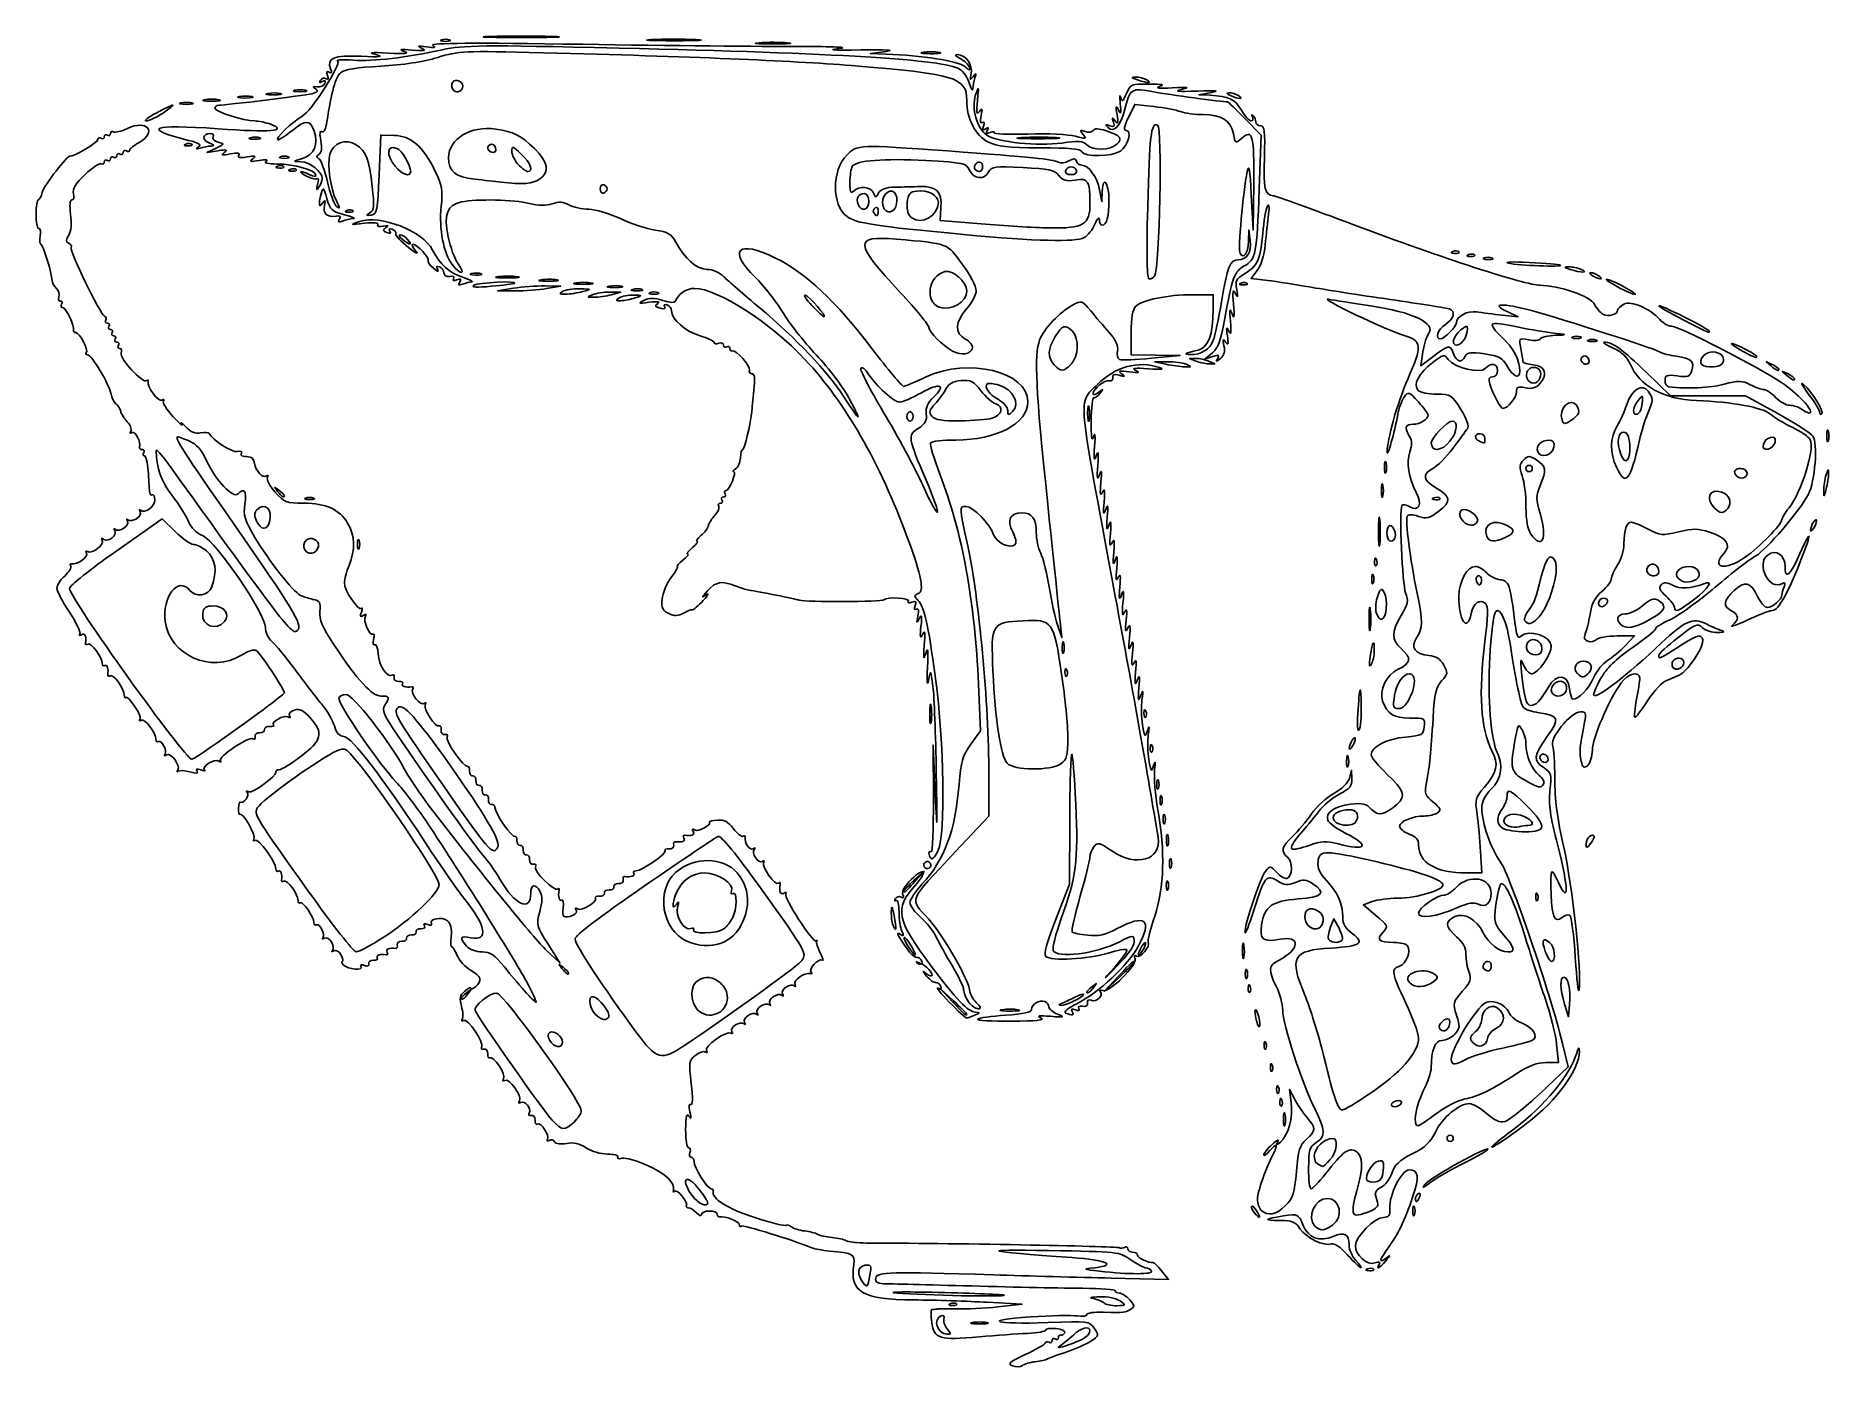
# Model space of a CAD drawing. Extents: x 13 to 164, y 70 to 181.
import ezdxf

# ---------------------------------------------------------------- set-up
doc = ezdxf.new("R2010")
doc.units = 0
doc.layers.add('Capa_1', color=7, linetype='CONTINUOUS')

msp = doc.modelspace()

# ---------------------------------------------------------------- linework, layer by layer
at = {"layer": 'Capa_1', "color": 7}
for points in [[(47.333813, 180.88099)], [(51.434855, 181.167594)], [(64.917029, 180.901681)], [(73.93242, 180.635954)], [(87.68641, 179.837301)], [(105.60829, 177.530763)], [(27.490059, 175.865404)], [(30.403559, 176.130432)], [(32.784809, 176.395013)], [(35.030689, 176.65481)], [(49.11975, 177.020021)], [(113.4135, 176.207842)], [(23.429759, 174.752638)], [(25.505689, 175.59648)], [(25.919099, 172.155254)], [(32.125299, 172.677227)], [(51.247719, 171.691647)], [(98.80493, 172.698427)], [(101.36547, 172.096489)], [(33.592009, 170.303169)], [(34.501519, 171.091408)], [(34.650349, 170.038587)], [(43.450409, 170.290403)], [(53.760267, 170.436903)], [(92.03354, 170.027042)], [(99.58902, 169.923992)], [(36.959959, 168.766501)], [(55.54317, 169.211391)], [(61.19798, 168.402638)], [(82.220115, 167.103598)], [(84.304746, 166.961886)], [(38.786519, 165.865665)], [(39.412849, 166.599003)], [(83.526884, 166.399981)], [(86.72202, 165.96568)], [(92.51582, 165.467773)], [(44.489539, 164.169289)], [(101.14932, 164.322912)], [(132.01701, 163.159454)], [(133.33993, 162.894871)], [(134.64631, 162.62477)], [(49.85239, 161.309981)], [(52.101052, 161.053784)], [(55.671826, 160.787322)], [(107.04401, 161.095547)], [(136.69683, 162.178361)], [(141.85621, 161.655792)], [(143.70829, 161.126625)], [(48.855155, 160.597428)], [(50.045792, 160.335054)], [(57.454125, 159.80368)], [(58.582243, 160.522716)], [(59.967667, 159.539104)], [(61.359815, 160.255431)], [(62.216625, 159.274513)], [(63.34614, 159.987044)], [(64.796313, 159.71433)], [(114.28993, 160.513611)], [(145.82496, 160.20056)], [(78.341966, 158.646866)], [(89.0136, 158.504556)], [(151.31506, 157.438857)], [(91.79089, 155.057861)], [(132.06658, 155.642231)], [(142.05464, 156.010158)], [(143.37756, 155.745575)], [(156.34214, 154.794612)], [(98.63786, 153.672949)], [(107.98954, 153.718269)], [(110.50308, 153.982844)], [(142.79352, 153.964564)], [(154.6885, 154.115135)], [(158.64165, 153.600566)], [(139.31522, 152.552018)], [(159.96457, 152.806814)], [(147.8815, 150.431377)], [(86.82287, 149.35264)], [(88.40394, 149.360397)], [(94.76037, 149.837411)], [(141.16969, 149.057942)], [(161.31824, 149.903384)], [(162.75829, 149.685148)], [(131.78284, 147.272155)], [(134.24945, 147.278909)], [(139.13243, 146.395992)], [(146.83519, 147.002669)], [(158.04095, 147.010468)], [(138.68121, 144.987015)], [(145.72283, 145.093148)], [(155.79093, 144.369655)], [(33.607869, 143.068786)], [(87.62996, 143.591598)], [(126.04259, 143.134932)], [(163.08055, 143.134932)], [(35.956729, 142.516411)], [(130.93663, 142.50153)], [(153.91365, 141.698618)], [(32.931159, 140.514614)], [(125.80558, 139.695349)], [(132.91329, 140.542017)], [(161.97264, 139.827641)], [(37.031579, 138.442418)], [(40.297979, 138.637016)], [(126.51037, 139.563058)], [(134.88136, 139.298474)], [(138.56393, 139.489641)], [(125.47292, 137.203856)], [(125.22923, 135.7266)], [(134.34318, 135.919995)], [(149.26454, 136.372939)], [(152.41195, 135.704452)], [(144.97057, 133.825407)], [(152.26383, 134.042701)], [(29.162109, 132.176902)], [(125.61548, 132.91859)], [(138.03898, 132.255917)], [(148.94318, 132.598772)], [(155.41615, 131.851472)], [(125.10011, 129.244307)], [(139.47496, 129.914568)], [(99.54375, 127.94343)], [(142.45896, 127.821341)], [(141.50272, 126.352175)], [(128.48834, 125.923287)], [(106.15833, 124.503847)], [(124.06123, 124.413347)], [(27.383069, 121.218211)], [(94.69549, 120.314618)], [(106.6875, 121.59344)], [(123.34348, 121.5714)], [(140.00412, 120.601753)], [(138.01975, 118.908342)], [(107.23757, 118.528683)], [(107.50215, 117.205768)], [(107.76673, 115.618268)], [(123.96939, 115.510351)], [(136.23384, 114.84571)], [(138.30597, 115.0891)], [(52.063235, 113.360078)], [(143.18754, 113.552127)], [(87.76288, 111.626919)], [(88.34324, 112.334043)], [(108.2959, 111.9141)], [(86.97181, 110.393231)], [(108.03132, 110.062017)], [(132.41875, 108.217898)], [(138.96667, 109.158024)], [(85.13577, 106.764956)], [(121.16862, 107.070755)], [(42.458839, 105.721627)], [(67.878844, 105.412654)], [(70.970805, 106.432412)], [(122.79683, 105.630747)], [(86.6533, 105.027278)], [(105.34371, 103.6353)], [(106.13746, 104.770836)], [(139.76423, 104.548674)], [(57.983288, 102.753578)], [(103.71685, 103.242641)], [(114.6459, 102.653685)], [(134.63145, 103.087967)], [(49.550372, 101.000044)], [(54.645597, 101.661498)], [(101.37496, 101.166079)], [(114.88958, 101.485107)], [(130.36241, 101.987697)], [(60.984011, 99.940987)], [(68.739925, 99.697957)], [(89.85571, 100.310618)], [(91.32079, 99.293181)], [(94.30099, 99.669036)], [(99.25828, 100.197334)], [(99.58439, 99.391354)], [(92.21582, 98.874896)], [(115.54907, 98.836606)], [(131.71065, 98.299971)], [(67.776408, 96.738867)], [(116.2125, 96.723088)], [(134.92455, 97.262834)], [(116.74167, 94.871006)], [(131.91155, 95.342115)], [(117.27083, 93.018921)], [(117.53542, 91.960588)], [(124.9696, 92.569399)], [(127.701, 91.806269)], [(58.42926, 90.264389)], [(117.84051, 90.483332)], [(130.66786, 90.979917)], [(131.53746, 88.895832)], [(135.37391, 88.275316)], [(121.73757, 87.093662)], [(126.19812, 86.20684)], [(129.783, 85.13226)], [(69.624959, 83.51257)], [(115.39257, 82.68404)], [(115.97999, 82.86334)], [(128.66882, 82.81044)], [(128.89162, 83.85314)], [(120.47787, 81.53991)], [(123.21539, 79.12699)], [(125.86644, 78.34037)], [(83.209982, 77.47013)], [(106.79892, 77.78282)], [(124.87327, 77.96358)], [(94.47374, 75.76622)], [(104.16866, 75.27773)], [(89.94827, 75.05316)], [(92.97444, 73.47166)], [(101.28597, 72.26256)], [(95.1573, 69.85006)]]:
    msp.add_lwpolyline(points, close=True, dxfattribs=at)
for points in [[(84.573951, 179.914165), (83.251034, 179.730571), (84.573951, 179.686831)], [(111.82602, 176.484233), (110.76769, 176.282885), (111.69373, 176.241725)], [(104.86044, 174.387969), (105.3871, 175.478044), (106.97777, 175.298081)], [(115.81005, 168.402667), (115.97222, 172.900583), (114.60106, 174.289646)], [(43.372069, 172.877673), (42.240579, 172.901023), (42.108289, 169.59671)], [(28.614569, 171.597), (27.688529, 171.451962), (28.449009, 171.806072)], [(102.66745, 168.220296), (102.63705, 167.344785), (102.44468, 168.336106)], [(115.34595, 168.850509), (115.29365, 164.96352), (115.14656, 167.873937)], [(92.51578, 165.467823), (89.08056, 165.757285), (89.15926, 166.835357)], [(114.91142, 163.986948), (114.95372, 164.96352), (115.06173, 164.086342)], [(116.52265, 160.737586), (115.13388, 160.911589), (115.64542, 161.561905)], [(53.485375, 159.858687), (52.030167, 159.874427), (53.353084, 160.080479), (53.353084, 160.080441)], [(55.998917, 160.276556), (57.321834, 160.266656), (56.131209, 160.054801)], [(61.422875, 159.753779), (62.348917, 159.741079), (61.555167, 159.539104)], [(111.95714, 158.282791), (111.95914, 159.539562), (110.25238, 159.539562)], [(136.56454, 158.120666), (137.49058, 157.68001), (136.16766, 157.827441)], [(105.07998, 156.345663), (105.07998, 154.512479), (107.1305, 154.475589), (109.18102, 154.438699), (106.79977, 154.218815)], [(129.52062, 154.764976), (129.3325, 153.588485), (130.23662, 154.267684)], [(107.98954, 153.718261), (107.0635, 153.913185), (108.12183, 153.929425)], [(110.50308, 153.982844), (109.97392, 154.210236), (110.50308, 154.210236)], [(111.92528, 154.372867), (111.29683, 154.176998), (111.9021, 154.675249)], [(111.56142, 153.982844), (112.09058, 153.755453), (111.56142, 153.755453)], [(148.24217, 153.023028), (150.26231, 151.07293), (153.40158, 151.07293), (156.54085, 151.07293), (159.18665, 149.614671)], [(101.56175, 150.077643), (101.56209, 150.077643)], [(163.33884, 147.765139), (163.33904, 147.76514)], [(126.29717, 145.119307), (126.29737, 145.119307)], [(25.035459, 139.702424), (23.949889, 140.76783), (20.066499, 138.048779)], [(99.1348, 132.155195), (99.2677, 130.832277), (98.91295, 131.894145)], [(125.00456, 132.419308), (125.00486, 132.419308)], [(146.46997, 130.149201), (147.24707, 130.964599), (145.79528, 130.964599)], [(99.30967, 130.038057), (99.30987, 130.038057)], [(151.38135, 128.743949), (151.38121, 128.743949)], [(91.65824, 121.896412), (92.45994, 123.0147), (92.29715, 126.923495)], [(88.22108, 124.481807), (88.22146, 124.481807)], [(88.52289, 117.296805), (88.50309, 121.835975), (88.68286, 117.734933)], [(123.12217, 120.513058), (123.12237, 120.513058)], [(93.17373, 119.401683), (93.17373, 115.882071), (90.37264, 112.906133)], [(123.36377, 119.058351), (123.54726, 119.719809), (123.57366, 118.997581)], [(98.79376, 107.298632), (99.91975, 110.194309), (99.94135, 115.551674)], [(108.04092, 113.898475), (108.04112, 113.898475)], [(133.18971, 111.122274), (134.44489, 111.120674), (134.34509, 112.906612)], [(86.97181, 110.393231), (87.74892, 111.253127), (86.88902, 110.476022)], [(125.59039, 107.560118), (124.53904, 108.442776), (125.27735, 108.723481)], [(122.41989, 106.622934), (122.05233, 107.284393), (121.76592, 106.534585)], [(56.130611, 104.63806), (57.246179, 103.579727), (56.250724, 105.152611)], [(114.4066, 104.638059), (114.40626, 104.638059)], [(104.00973, 102.455732), (102.83017, 101.198961), (104.08694, 102.378529)], [(90.19631, 100.41766), (89.07183, 101.463545), (90.11772, 100.339066)], [(91.46894, 100.331777), (91.46809, 100.331787)], [(141.80329, 100.115403), (141.71349, 99.08229), (141.38944, 100.140623)], [(57.454006, 96.932749), (57.454125, 96.932749)], [(141.21002, 96.848106), (141.68835, 94.878484), (139.3539, 92.676616)], [(139.83445, 95.245855), (140.87326, 95.245855), (140.7129, 96.780005)], [(118.49105, 91.903247), (118.34782, 92.996879), (118.76335, 92.203129)], [(123.69166, 82.68869), (123.69146, 82.68904)], [(107.64089, 77.79772), (108.21833, 77.0808), (103.40756, 77.19095)], [(93.9247, 74.78369), (95.951, 75.00014), (93.04058, 75.1672)], [(89.6764, 72.95421), (89.67653, 72.95421)]]:
    msp.add_lwpolyline(points, dxfattribs=at)
for points in [[(45.680201, 180.173829), (45.260561, 180.384783), (45.342706, 180.409277), (46.077076, 180.29217)], [(46.077076, 180.29217), (46.77452, 180.18095), (46.905148, 180.21378), (46.606243, 180.425176)], [(46.606243, 180.425176), (46.325816, 180.623501), (50.013359, 180.64762), (59.173951, 180.507376)], [(47.664542, 180.747538), (47.30074, 180.747538), (47.151912, 180.807588), (47.333813, 180.88099)], [(47.333813, 180.88099), (47.515714, 180.95439), (47.81337, 180.95439), (47.995271, 180.88099)], [(62.216659, 180.19222), (50.597702, 180.456746), (49.196738, 180.443201), (47.399993, 180.048965)], [(47.995271, 180.88099), (48.177172, 180.80759), (48.028341, 180.747538), (47.664542, 180.747538)], [(54.014542, 181.081094), (51.176886, 181.081094), (50.016026, 181.120024), (51.434855, 181.167594)], [(51.434855, 181.167594), (52.853683, 181.215164), (55.175401, 181.215164), (56.59423, 181.167594)], [(56.59423, 181.167594), (58.013058, 181.120024), (56.852198, 181.081094), (54.014542, 181.081094)], [(59.173951, 180.507376), (66.304472, 180.398211), (74.400722, 180.314315), (77.165618, 180.32094)], [(66.846834, 180.810141), (64.809542, 180.809717), (63.941129, 180.850921), (64.917029, 180.901681)], [(64.917029, 180.9017), (65.892929, 180.95246), (67.559804, 180.9528), (68.621196, 180.902441)], [(68.621196, 180.902441), (69.682588, 180.852091), (68.884125, 180.810561), (66.846834, 180.810141)], [(75.048917, 180.535064), (73.73923, 180.535857), (73.236807, 180.581274), (73.93242, 180.635954)], [(73.93242, 180.635984), (74.628036, 180.690664), (75.699599, 180.690004), (76.31367, 180.634484)], [(76.31367, 180.634484), (76.927744, 180.578994), (76.35861, 180.534253), (75.048917, 180.535064)], [(77.165618, 180.32094), (80.263002, 180.32834), (81.583323, 180.26377), (80.605201, 180.152672)], [(38.630469, 179.135314), (39.004789, 178.89328), (36.432899, 174.884336), (35.639119, 174.472516)], [(38.047679, 178.446942), (37.698759, 179.356213), (38.291489, 179.60165), (40.597979, 179.502974)], [(39.923189, 179.180114), (39.085169, 179.237614), (38.503439, 179.217454), (38.630469, 179.135314)], [(47.399993, 180.048965), (44.377909, 179.385871), (41.610819, 179.064317), (39.923189, 179.180114)], [(40.597979, 179.502974), (42.228439, 179.433214), (42.538959, 179.468084), (41.843739, 179.642845)], [(41.843739, 179.642845), (41.139999, 179.819751), (41.394049, 179.850496), (42.902079, 179.770926)], [(42.248289, 178.6771), (44.081589, 178.77633), (45.851674, 179.047145), (47.010787, 179.40574)], [(42.902079, 179.770926), (44.303149, 179.696996), (44.692019, 179.737296), (44.224989, 179.90801)], [(44.224989, 179.90801), (43.723589, 180.091293), (43.883649, 180.120524), (44.886449, 180.028809)], [(44.886449, 180.028809), (45.889418, 179.937079), (46.081386, 179.972149), (45.680201, 180.173829)], [(47.010787, 179.40574), (48.775732, 179.951761), (49.158915, 179.968715), (55.867007, 179.797577)], [(55.867007, 179.797577), (68.240781, 179.481894), (76.510146, 179.138983), (81.663882, 178.727839)], [(90.71831, 178.433401), (89.48566, 179.221949), (80.512282, 179.775691), (62.216659, 180.19222)], [(80.605201, 180.152672), (79.547849, 180.032575), (80.166355, 179.993297), (82.457284, 180.035059)], [(81.663882, 178.727839), (90.33691, 178.035941), (91.32117, 177.739249), (91.32117, 175.816794)], [(82.457284, 180.035059), (84.568569, 180.073549), (85.38598, 180.026859), (84.573951, 179.914165)], [(84.573951, 179.686831), (87.52307, 179.589331), (90.64283, 179.095617), (91.15031, 178.646103)], [(88.27808, 179.723115), (87.55048, 179.725115), (87.28423, 179.776485), (87.68641, 179.837301)], [(87.68641, 179.837289), (88.08859, 179.898099), (88.6839, 179.896479), (89.00933, 179.833689)], [(89.00933, 179.833689), (89.33475, 179.770889), (89.00533, 179.721129), (88.27808, 179.723115)], [(90.77076, 179.312808), (90.35864, 179.523081), (90.2807, 179.641027), (90.55221, 179.643536)], [(90.55221, 179.643536), (91.22979, 179.649836), (91.84751, 178.780712), (91.68473, 178.05018)], [(91.53702, 178.589103), (91.46792, 178.807385), (91.12308, 179.133051), (90.77076, 179.312808)], [(36.921499, 176.946489), (37.197449, 176.904039), (37.480789, 177.034709), (37.551139, 177.236868)], [(37.339269, 177.394425), (37.114809, 177.2557), (37.064459, 177.289565), (37.190939, 177.494205)], [(37.190939, 177.494205), (37.296239, 177.664584), (37.513459, 177.72298), (37.673659, 177.623974)], [(37.551139, 177.236868), (37.636639, 177.482619), (37.566439, 177.534833), (37.339269, 177.394425)], [(37.790689, 177.897983), (37.673279, 178.203951), (37.716389, 178.290229), (37.922989, 178.162566)], [(37.673659, 177.623974), (37.862849, 177.507045), (37.903859, 177.603064), (37.790689, 177.897983)], [(37.737199, 174.01815), (38.124609, 176.545964), (38.463909, 177.766296), (38.879819, 178.127605)], [(37.922989, 178.162566), (38.132039, 178.033363), (38.171689, 178.123786), (38.047679, 178.446942)], [(38.879819, 178.127605), (39.190029, 178.3971), (40.240169, 178.568406), (42.248289, 178.6771)], [(48.65673, 177.480394), (48.200657, 177.568224), (48.012115, 177.006802), (48.37561, 176.643306)], [(49.11975, 177.020021), (49.11975, 177.224183), (48.911391, 177.43135), (48.65673, 177.480394)], [(91.55434, 177.19866), (91.41798, 177.670846), (91.04176, 178.22648), (90.71831, 178.433401)], [(91.15031, 178.646103), (91.55942, 178.283725), (91.63738, 178.272234), (91.53702, 178.589103)], [(91.68473, 178.05018), (91.56514, 177.513543), (91.59463, 177.46855), (91.852, 177.795353)], [(92.00724, 177.707563), (91.92074, 177.441), (91.83926, 177.024281), (91.82613, 176.781522)], [(91.852, 177.795353), (92.11822, 178.133458), (92.14121, 178.120459), (92.00724, 177.707563)], [(105.60829, 177.530763), (105.06337, 177.705278), (105.04006, 177.746531), (105.476, 177.764921)], [(105.476, 177.764921), (105.76704, 177.777201), (106.18376, 177.671831), (106.40204, 177.530763)], [(106.40204, 177.530763), (106.86563, 177.231169), (106.54377, 177.231169), (105.60829, 177.530763)], [(28.085369, 175.750742), (27.430529, 175.750742), (27.162639, 175.802342), (27.490059, 175.865404)], [(27.490059, 175.865404), (27.817479, 175.928474), (28.353259, 175.928474), (28.680689, 175.865404)], [(28.680689, 175.865404), (29.008109, 175.802344), (28.740189, 175.750742), (28.085369, 175.750742)], [(28.682339, 175.414102), (29.351029, 175.414102), (35.816739, 176.212432), (36.464239, 176.374944)], [(30.863499, 176.010025), (30.281419, 176.012925), (30.074439, 176.067145), (30.403559, 176.130432)], [(30.403559, 176.130392), (30.732679, 176.193682), (31.208929, 176.191272), (31.461899, 176.125092)], [(31.461899, 176.125092), (31.714859, 176.058872), (31.445599, 176.007089), (30.863499, 176.010025)], [(33.244749, 176.274606), (32.662669, 176.277506), (32.455689, 176.331726), (32.784809, 176.395013)], [(32.784809, 176.394972), (33.113929, 176.458262), (33.590179, 176.455852), (33.843149, 176.389672)], [(33.843149, 176.389672), (34.096109, 176.323452), (33.826849, 176.271669), (33.244749, 176.274606)], [(35.493709, 176.53381), (34.984379, 176.53381), (34.776019, 176.58826), (35.030689, 176.65481)], [(35.030689, 176.65481), (35.285349, 176.72136), (35.702069, 176.72136), (35.956729, 176.65481)], [(35.956729, 176.65481), (36.211389, 176.58826), (36.003029, 176.53381), (35.493709, 176.53381)], [(36.464239, 176.374944), (36.969299, 176.501704), (37.045009, 176.600922), (36.775649, 176.783044)], [(36.775649, 176.783044), (36.509339, 176.963113), (36.546039, 177.004245), (36.921499, 176.946489)], [(48.37561, 176.643306), (48.652949, 176.365968), (49.11975, 176.602286), (49.11975, 177.020021)], [(91.32117, 175.816794), (91.32117, 174.257328), (92.04077, 172.866867), (93.12768, 172.326096)], [(91.82613, 176.781522), (91.81303, 176.538762), (91.6907, 176.726472), (91.55434, 177.19866)], [(93.00623, 172.898733), (92.16083, 173.452659), (91.68485, 175.148516), (92.06062, 176.267843)], [(92.06062, 176.267843), (92.33048, 177.071712), (92.3415, 177.038912), (92.21408, 175.810971)], [(92.21408, 175.810971), (92.10697, 174.778697), (92.14378, 174.575247), (92.38166, 174.884929)], [(104.17495, 175.546335), (104.11105, 176.128418), (104.12295, 176.373587), (104.20125, 176.091153)], [(104.20125, 176.091153), (104.3238, 175.649218), (104.39091, 175.69005), (104.68273, 176.384085)], [(106.97907, 176.525228), (105.07322, 176.885538), (105.0088, 176.844554), (104.5175, 174.959028)], [(104.68273, 176.384085), (105.00652, 177.154169), (105.0917, 177.190171), (106.57183, 177.182544)], [(106.57183, 177.182544), (107.7219, 177.176644), (107.95117, 177.120524), (107.46039, 176.965142)], [(113.18246, 175.678631), (112.70573, 175.678631), (108.21642, 176.291301), (106.97907, 176.525228)], [(107.46039, 176.965142), (107.04494, 176.833609), (107.43849, 176.794668), (108.51873, 176.860434)], [(108.51873, 176.860434), (109.88452, 176.943584), (110.0479, 176.917494), (109.31248, 176.733654)], [(109.31248, 176.733654), (108.62614, 176.562086), (108.96857, 176.525904), (110.63539, 176.593873)], [(110.63539, 176.593873), (112.18417, 176.657033), (112.55485, 176.622893), (111.82602, 176.484233)], [(111.69373, 176.241725), (113.24824, 176.172635), (113.76939, 175.924121), (114.32126, 174.988759)], [(113.4135, 176.207842), (113.06458, 176.357777), (113.01952, 176.440187), (113.28121, 176.449778)], [(113.28121, 176.449778), (113.49949, 176.457778), (113.85668, 176.348906), (114.07496, 176.207842)], [(114.07496, 176.207842), (114.55861, 175.895284), (114.14086, 175.895284), (113.4135, 176.207842)], [(21.031809, 173.462791), (22.670649, 174.244298), (23.555499, 173.176987), (22.001749, 172.292855)], [(22.610259, 174.091179), (22.376769, 174.091179), (22.745539, 174.388836), (23.429759, 174.752638)], [(24.009499, 174.752638), (23.473409, 174.388836), (22.843749, 174.091179), (22.610259, 174.091179)], [(23.429759, 174.752638), (24.113979, 175.11644), (24.743639, 175.414096), (24.828999, 175.414096)], [(24.828999, 175.414096), (24.914399, 175.414096), (24.545599, 175.11644), (24.009499, 174.752638)], [(25.968709, 175.47548), (25.459379, 175.47548), (25.251019, 175.52993), (25.505689, 175.59648)], [(25.505689, 175.59648), (25.760349, 175.66303), (26.177069, 175.66303), (26.431729, 175.59648)], [(26.431729, 175.59648), (26.686389, 175.52993), (26.478029, 175.47548), (25.968709, 175.47548)], [(28.349989, 175.159769), (28.349989, 175.299652), (28.499539, 175.414102), (28.682339, 175.414102)], [(31.688079, 174.091186), (30.784989, 174.091186), (28.349989, 174.870675), (28.349989, 175.159769)], [(35.639119, 174.472516), (34.889989, 174.083867), (33.278609, 172.50368), (33.631409, 172.50368)], [(34.841069, 173.30442), (35.982679, 174.211648), (36.318919, 174.200979), (36.656229, 173.24682)], [(92.38166, 174.884929), (92.6257, 175.202641), (92.65374, 175.132249), (92.52221, 174.532031)], [(92.52221, 174.532031), (92.4164, 174.049155), (92.45481, 173.842133), (92.63007, 173.950461)], [(104.5175, 174.959028), (104.16895, 173.621358), (103.62576, 173.056216), (103.14968, 173.535937)], [(103.60196, 173.995527), (103.46667, 174.411306), (103.4893, 174.426196), (103.7473, 174.091127)], [(103.7473, 174.091127), (103.98971, 173.776319), (104.02236, 173.885741), (103.90523, 174.620293)], [(103.90523, 174.620293), (103.78791, 175.355978), (103.81243, 175.43756), (104.02431, 175.017168)], [(104.02431, 175.017168), (104.23516, 174.598896), (104.26673, 174.709791), (104.17495, 175.546335)], [(104.66995, 173.297894), (104.42893, 173.297894), (104.48284, 173.606444), (104.86044, 174.387969)], [(106.97777, 175.298081), (107.85263, 175.199101), (108.86273, 175.006224), (109.22244, 174.869465)], [(109.22244, 174.869465), (109.58214, 174.732705), (110.43752, 174.620811), (111.12327, 174.620811)], [(111.12327, 174.620811), (112.64132, 174.620811), (113.42136, 174.120344), (113.64483, 173.003012)], [(114.60106, 174.289646), (113.84691, 175.053553), (113.20854, 175.678631), (113.18246, 175.678631)], [(114.32126, 174.988759), (114.61256, 174.495061), (114.98099, 174.091125), (115.14001, 174.091125)], [(115.23881, 174.421854), (115.12823, 174.614007), (115.14941, 174.660199), (115.28931, 174.532098)], [(115.14001, 174.091125), (115.29903, 174.091125), (115.34348, 174.239953), (115.23881, 174.421854)], [(115.28931, 174.532098), (115.42178, 174.41083), (115.53017, 174.172705), (115.53017, 174.002931)], [(18.560489, 172.524591), (18.560489, 172.675742), (18.679559, 172.725827), (18.825079, 172.63589)], [(18.825079, 172.63589), (18.970599, 172.54595), (19.089659, 172.60548), (19.089659, 172.768182)], [(19.089659, 172.768182), (19.089659, 172.930879), (19.208719, 172.990411), (19.354239, 172.900474)], [(19.354239, 172.900474), (19.499759, 172.810534), (19.618829, 172.870064), (19.618829, 173.032765)], [(19.618829, 173.032765), (19.618829, 173.195463), (19.729709, 173.260047), (19.865239, 173.176287)], [(19.865239, 173.176287), (20.000769, 173.092527), (20.525719, 173.221457), (21.031809, 173.462791)], [(26.144339, 172.465178), (22.111269, 173.480718), (23.023289, 173.838475), (28.614569, 173.434168)], [(27.984339, 173.032849), (27.303999, 173.032849), (27.227449, 172.511322), (27.869969, 172.253632)], [(28.206689, 172.750457), (28.302689, 172.905772), (28.202689, 173.032849), (27.984339, 173.032849)], [(28.620829, 172.314124), (28.293249, 172.399784), (28.109569, 172.593314), (28.206689, 172.750457)], [(28.614569, 173.434168), (33.006819, 173.116563), (34.512369, 173.244055), (33.029119, 173.807997)], [(32.125299, 172.67723), (31.946169, 172.7497), (31.588989, 172.75412), (31.331549, 172.68703)], [(33.029119, 173.807997), (32.619459, 173.963751), (32.015989, 174.091186), (31.688079, 174.091186)], [(33.631409, 172.50368), (33.742549, 172.50368), (34.286889, 172.864013), (34.841069, 173.30442)], [(36.656229, 173.24682), (37.045999, 172.144291), (36.660229, 171.227367), (35.688819, 170.946737)], [(37.220729, 172.428201), (37.109009, 173.023711), (37.142729, 173.29134), (37.315929, 173.184298)], [(37.315929, 173.184298), (37.471059, 173.088428), (37.648569, 173.439785), (37.737199, 174.01815)], [(46.78398, 169.92134), (45.781688, 171.96995), (44.767319, 172.848876), (43.372069, 172.877673)], [(51.874661, 173.405676), (49.769273, 173.710745), (47.929125, 172.598679), (47.929125, 171.02125)], [(55.139021, 171.757242), (53.911283, 172.930866), (53.412213, 173.182886), (51.874661, 173.405676)], [(92.72797, 173.664643), (92.60041, 173.332225), (92.64757, 173.268629), (92.90417, 173.427198)], [(92.63007, 173.950461), (92.79751, 174.053942), (92.83519, 173.943961), (92.72797, 173.664643)], [(93.03802, 173.293347), (92.87946, 173.036777), (92.94302, 172.989584), (93.27547, 173.117144)], [(92.90417, 173.427198), (93.15338, 173.581216), (93.19204, 173.542554), (93.03802, 173.293347)], [(99.27371, 172.241714), (97.26944, 171.957897), (93.90363, 172.310734), (93.00623, 172.898733)], [(93.27547, 173.117144), (93.52518, 173.212964), (93.67484, 173.202934), (93.60804, 173.094854)], [(93.60804, 173.094854), (93.54124, 172.986772), (94.82118, 172.940706), (96.45235, 172.992486)], [(98.80493, 172.698407), (98.04626, 172.751667), (96.73657, 172.752157), (95.89451, 172.699507)], [(96.45235, 172.992486), (98.08353, 173.044266), (99.86698, 172.962696), (100.41559, 172.811219)], [(100.41559, 172.811219), (101.32138, 172.561118), (101.3809, 172.575357), (101.06326, 172.966156)], [(101.06326, 172.966156), (100.75845, 173.341156), (100.7788, 173.371967), (101.22148, 173.205714)], [(101.22148, 173.205714), (101.50307, 173.099957), (101.80571, 173.138254), (101.90051, 173.291634)], [(101.90051, 173.291634), (102.01849, 173.482529), (102.35328, 173.474109), (102.98, 173.264484)], [(103.14968, 173.535937), (102.89937, 173.788163), (102.93111, 173.819469), (103.29619, 173.680473)], [(102.98, 173.264484), (104.22686, 172.847436), (104.38975, 172.645882), (103.88657, 172.142709)], [(103.29619, 173.680473), (103.66375, 173.540533), (103.72835, 173.607093), (103.60196, 173.995527)], [(104.19458, 171.570481), (104.83854, 172.021532), (105.18979, 173.297894), (104.66995, 173.297894)], [(107.29454, 173.746097), (106.74133, 173.93786), (106.61929, 172.92063), (106.47102, 166.881764)], [(107.04401, 161.095547), (107.49146, 161.819526), (107.72469, 173.596988), (107.29454, 173.746097)], [(113.64483, 173.003012), (113.80768, 172.188755), (113.83088, 172.175769), (114.32459, 172.622564)], [(114.32459, 172.622564), (115.25692, 173.466314), (115.4009, 172.934569), (115.34595, 168.850509)], [(115.53017, 174.002931), (115.53017, 173.833156), (115.70876, 173.694232), (115.92704, 173.694209)], [(115.92704, 173.694209), (116.25841, 173.694175), (116.31142, 173.257441), (116.2482, 171.048376)], [(13.903009, 168.123513), (14.044709, 168.68809), (16.038669, 171.271861), (16.237429, 171.148451)], [(16.237429, 171.148451), (16.434749, 171.025933), (18.560489, 172.285182), (18.560489, 172.524591)], [(20.412579, 171.312975), (20.267059, 171.402915), (20.147989, 171.343385), (20.147989, 171.180683)], [(20.677159, 171.445266), (20.677159, 171.282569), (20.558099, 171.223038), (20.412579, 171.312975)], [(20.941739, 171.577558), (20.796219, 171.667498), (20.677159, 171.607968), (20.677159, 171.445266)], [(21.207999, 171.628088), (21.207079, 171.510359), (21.087259, 171.48762), (20.941739, 171.577558)], [(22.001749, 172.292855), (21.566109, 172.044962), (21.208919, 171.745817), (21.207999, 171.628088)], [(26.078949, 171.9954), (25.770729, 172.0081), (25.708029, 172.07079), (25.919099, 172.155254)], [(25.919099, 172.155254), (26.110089, 172.231684), (26.338299, 172.222284), (26.426219, 172.134364)], [(26.426219, 172.134364), (26.514119, 172.046444), (26.357819, 171.983912), (26.078949, 171.9954)], [(26.982909, 171.912615), (27.240389, 172.097014), (27.014009, 172.246199), (26.144339, 172.465178)], [(27.114859, 171.817265), (26.758829, 171.701752), (26.723809, 171.727055), (26.982909, 171.912615)], [(28.040899, 171.991286), (27.798139, 171.982086), (27.381419, 171.903756), (27.114859, 171.817265)], [(27.869969, 172.253632), (28.292019, 172.084364), (28.345129, 172.002846), (28.040899, 171.991286)], [(28.449009, 171.806072), (29.182839, 172.147768), (29.188859, 172.16558), (28.620829, 172.314124)], [(29.143739, 171.445349), (29.453459, 171.676886), (29.337249, 171.710189), (28.614569, 171.597)], [(29.639859, 171.325296), (28.947329, 171.188311), (28.835959, 171.215262), (29.143739, 171.445349)], [(30.354309, 171.213042), (30.477389, 171.412194), (30.255509, 171.447064), (29.639859, 171.325296)], [(31.048809, 171.074734), (30.453909, 170.972125), (30.232649, 171.016194), (30.354309, 171.213042)], [(31.331549, 172.68703), (31.074119, 172.61995), (31.220689, 172.560649), (31.657249, 172.555257)], [(31.657249, 172.555257), (32.093809, 172.549857), (32.304439, 172.604747), (32.125299, 172.677227)], [(37.070059, 170.923559), (36.834409, 171.069202), (36.836009, 171.161962), (37.077059, 171.310751)], [(37.077059, 171.310751), (37.282939, 171.437988), (37.333179, 171.828781), (37.220729, 172.428201)], [(37.981249, 171.304121), (37.755149, 170.403267), (38.037849, 168.397078), (38.529749, 167.410929)], [(40.171679, 172.100309), (39.321449, 172.657399), (38.220459, 172.257204), (37.981249, 171.304121)], [(41.531749, 168.588781), (41.269689, 170.895603), (41.017819, 171.545895), (40.171679, 172.100309)], [(43.450409, 170.290403), (42.672469, 171.279402), (42.755309, 172.115741), (43.599149, 171.791929)], [(43.599149, 171.791929), (43.989009, 171.642325), (44.754129, 170.369797), (44.754129, 169.870986)], [(51.247717, 171.691647), (51.066986, 171.984073), (51.484361, 172.299832), (51.72868, 172.055514)], [(51.64891, 171.445346), (51.511977, 171.445346), (51.331441, 171.556182), (51.247719, 171.691647)], [(51.72868, 172.055514), (51.980243, 171.803952), (51.933359, 171.445346), (51.64891, 171.445346)], [(53.220792, 171.544738), (53.220792, 172.021901), (53.298272, 171.999286), (54.014542, 171.313055)], [(53.760267, 170.436903), (53.463555, 170.755384), (53.220792, 171.25391), (53.220792, 171.544738)], [(54.014542, 171.313055), (54.793486, 170.566778), (55.056302, 169.857846), (54.554017, 169.857846)], [(55.54317, 169.211391), (56.407664, 169.816906), (56.271493, 170.674684), (55.139021, 171.757242)], [(81.290425, 171.245724), (79.989511, 169.944808), (79.991916, 167.066022), (81.294725, 166.093329)], [(89.73332, 171.575191), (82.219287, 172.123402), (82.166027, 172.121323), (81.290425, 171.245724)], [(98.97646, 170.645498), (98.51925, 170.888132), (96.85206, 171.055821), (89.73332, 171.575191)], [(93.12768, 172.326096), (93.91558, 171.934096), (94.73656, 171.84269), (97.46953, 171.84269)], [(95.89451, 172.699507), (95.05246, 172.646847), (95.67319, 172.603267), (97.27392, 172.602667)], [(97.27392, 172.602667), (98.87465, 172.602058), (99.5636, 172.645157), (98.80493, 172.698427)], [(97.46953, 171.84269), (99.9215, 171.84269), (100.87443, 171.75258), (100.96696, 171.511961)], [(101.36551, 172.096497), (101.05213, 172.409179), (100.65233, 172.436934), (99.27371, 172.241714)], [(100.96696, 171.511961), (101.14574, 171.047072), (103.50847, 171.089913), (104.19458, 171.570481)], [(103.88657, 172.142709), (103.34932, 171.605454), (101.88451, 171.578602), (101.36547, 172.096489)], [(18.841779, 170.508901), (18.705449, 170.593161), (18.095149, 170.187653), (17.485569, 169.607774)], [(19.089659, 170.651516), (19.089659, 170.488819), (18.978109, 170.424643), (18.841779, 170.508901)], [(19.354239, 170.783808), (19.208719, 170.873748), (19.089659, 170.814218), (19.089659, 170.651516)], [(19.618829, 170.9161), (19.618829, 170.753402), (19.499759, 170.693871), (19.354239, 170.783808)], [(19.883409, 171.048391), (19.737889, 171.138331), (19.618829, 171.078801), (19.618829, 170.9161)], [(20.147989, 171.180683), (20.147989, 171.017986), (20.028929, 170.958454), (19.883409, 171.048391)], [(31.524989, 170.922404), (31.839209, 171.162233), (31.740039, 171.193957), (31.048809, 171.074734)], [(32.054149, 170.78389), (31.326069, 170.654635), (31.212949, 170.68425), (31.524989, 170.922404)], [(32.650029, 170.71853), (32.847269, 170.855785), (32.607329, 170.882098), (32.054149, 170.78389)], [(33.576069, 170.484729), (32.787469, 170.487229), (32.442769, 170.574299), (32.650029, 170.71853)], [(33.751869, 170.143316), (33.443639, 170.156016), (33.380949, 170.218706), (33.592009, 170.303169)], [(36.816659, 169.563434), (36.816659, 169.955591), (34.971259, 170.480236), (33.576069, 170.484729)], [(33.592009, 170.30317), (33.783009, 170.3796), (34.011209, 170.3702), (34.099129, 170.28228)], [(33.840059, 171.091408), (33.658159, 171.018008), (33.806959, 170.957956), (34.170789, 170.957956)], [(34.099129, 170.28228), (34.187029, 170.19436), (34.030829, 170.131827), (33.751869, 170.143316)], [(34.501519, 171.091408), (34.319619, 171.164808), (34.021959, 171.164808), (33.840059, 171.091408)], [(34.170789, 170.957956), (34.534589, 170.957956), (34.683419, 171.018006), (34.501519, 171.091408)], [(34.810199, 169.878732), (34.501979, 169.891432), (34.439279, 169.954122), (34.650349, 170.038587)], [(34.650349, 170.038587), (34.841339, 170.115017), (35.069549, 170.105617), (35.157469, 170.017697)], [(35.157469, 170.017697), (35.245369, 169.929777), (35.089169, 169.867244), (34.810199, 169.878732)], [(35.688819, 170.946737), (34.848399, 170.703978), (34.845969, 170.698873), (35.559889, 170.675459)], [(36.019589, 169.474809), (35.657609, 169.675166), (35.458569, 169.843314), (35.577279, 169.848471)], [(35.559889, 170.675459), (36.318589, 170.650579), (37.348769, 169.833705), (37.341779, 169.262535)], [(35.577279, 169.848471), (35.695989, 169.853671), (36.023409, 169.734595), (36.304889, 169.583954)], [(37.777299, 168.990109), (37.558759, 169.948167), (37.240509, 170.818219), (37.070059, 170.923559)], [(44.754129, 169.870986), (44.754129, 169.349393), (43.999699, 169.5921), (43.450409, 170.290403)], [(47.307831, 166.932753), (47.450621, 168.298887), (47.379631, 168.703866), (46.78398, 169.92134)], [(47.929125, 171.02125), (47.929125, 169.844906), (48.474884, 169.393612), (50.111779, 169.216386)], [(54.554017, 169.857846), (54.414163, 169.857846), (54.056976, 170.118422), (53.760267, 170.436903)], [(81.535296, 168.945464), (81.537396, 169.520271), (81.626816, 170.122871), (81.733734, 170.284574)], [(81.733734, 170.284574), (82.064767, 170.785258), (84.371005, 170.968482), (87.89141, 170.773784)], [(87.89141, 170.773784), (91.10247, 170.596195), (91.27928, 170.556798), (91.55204, 169.958146)], [(91.55204, 169.958146), (91.89527, 169.204837), (92.7828, 169.129349), (93.15346, 169.821938)], [(92.03354, 170.027042), (91.82216, 170.238426), (92.06114, 170.651596), (92.39474, 170.651596)], [(92.64371, 170.254721), (92.64371, 169.845567), (92.33151, 169.729073), (92.03354, 170.027042)], [(92.39474, 170.651596), (92.53167, 170.651596), (92.64371, 170.473003), (92.64371, 170.254721)], [(93.15346, 169.821938), (93.39069, 170.265199), (93.6777, 170.302161), (96.00704, 170.189436)], [(96.00704, 170.189436), (98.20897, 170.082877), (98.66103, 169.983219), (99.02524, 169.524074)], [(99.87092, 170.746502), (99.58775, 170.580154), (99.18524, 170.534702), (98.97646, 170.645498)], [(100.05204, 169.593263), (99.71102, 169.593263), (99.52344, 169.727251), (99.58902, 169.923992)], [(99.58902, 169.923992), (99.64962, 170.105893), (99.85801, 170.254721), (100.05204, 170.254721)], [(100.50556, 170.718222), (100.41366, 170.971924), (100.26588, 170.97851), (99.87092, 170.746502)], [(100.05204, 170.254721), (100.24607, 170.254721), (100.45443, 170.105893), (100.51506, 169.923992)], [(100.51506, 169.923992), (100.58066, 169.727251), (100.39306, 169.593263), (100.05204, 169.593263)], [(100.95915, 170.387493), (100.77555, 170.387493), (100.57144, 170.536321), (100.50556, 170.718222)], [(102.44468, 168.336106), (102.24095, 169.386008), (101.51571, 170.387493), (100.95915, 170.387493)], [(114.81028, 169.858312), (114.45646, 168.12645), (114.02656, 163.27211), (114.20188, 162.988432)], [(115.14656, 167.873937), (115.0381, 170.019946), (114.94978, 170.541133), (114.81028, 169.858312)], [(116.2482, 171.048376), (116.1713, 168.36248), (116.2756, 167.907421), (116.98538, 167.830292)], [(17.485569, 169.607774), (16.679429, 168.840904), (16.415639, 168.406638), (16.518059, 168.014982)], [(36.907829, 169.252735), (36.781269, 169.174515), (36.381569, 169.274455), (36.019589, 169.474809)], [(36.304889, 169.583954), (36.616689, 169.417083), (36.816659, 169.409065), (36.816659, 169.563434)], [(37.059859, 168.534931), (36.845599, 168.228899), (36.822729, 168.281905), (36.959959, 168.766501)], [(36.959929, 168.766501), (37.057829, 169.112147), (37.034329, 169.330952), (36.907829, 169.252735)], [(37.341779, 169.262535), (37.339779, 169.080634), (37.212689, 168.753212), (37.059859, 168.534931)], [(37.262429, 167.994901), (37.423289, 168.596388), (37.458489, 168.566431), (37.728729, 167.598026)], [(38.546949, 166.939185), (38.342179, 167.109135), (37.995829, 168.032051), (37.777299, 168.990109)], [(41.334389, 166.396223), (41.686229, 166.617069), (41.716959, 166.958394), (41.531749, 168.588781)], [(42.108289, 169.59671), (41.986209, 166.547265), (41.935189, 166.286313), (41.446829, 166.213528)], [(50.111779, 169.216386), (50.875851, 169.133656), (51.858188, 169.023861), (52.29475, 168.972387)], [(52.29475, 168.972387), (54.113483, 168.757947), (54.987611, 168.822262), (55.54317, 169.211391)], [(60.913552, 168.748801), (60.757118, 168.800941), (60.629125, 168.645173), (60.629125, 168.402638)], [(60.629125, 168.402638), (60.629125, 168.160103), (60.757118, 168.00433), (60.913552, 168.056475)], [(61.19798, 168.402638), (61.19798, 168.540883), (61.069987, 168.696656), (60.913552, 168.748801)], [(60.913552, 168.056475), (61.069987, 168.108625), (61.19798, 168.264393), (61.19798, 168.402638)], [(81.848746, 168.21786), (81.601802, 167.970916), (81.532145, 168.13261), (81.535296, 168.945464)], [(83.505106, 168.072339), (83.30085, 168.602489), (82.319585, 168.688699), (81.848746, 168.21786)], [(85.31127, 168.545759), (84.547694, 168.530249), (84.115685, 168.379178), (83.939996, 168.066239)], [(84.304746, 166.961886), (84.07776, 167.677053), (84.805703, 168.54127), (85.25589, 168.091086)], [(87.40059, 168.598939), (86.86459, 168.582149), (85.92439, 168.558219), (85.31127, 168.545759)], [(86.33903, 167.223692), (86.41233, 167.993978), (86.53859, 168.151048), (87.14052, 168.220512)], [(87.14052, 168.220512), (88.05956, 168.326572), (88.93954, 167.853453), (88.93954, 167.253274)], [(89.15926, 166.835357), (89.25566, 168.155819), (88.77091, 168.641869), (87.40059, 168.598939)], [(99.02524, 169.524074), (99.36485, 169.09593), (99.64837, 169.015649), (100.39366, 169.136593)], [(100.39366, 169.136593), (101.50049, 169.316206), (101.63958, 169.100653), (101.63958, 167.205808)], [(103.22704, 167.483101), (103.22704, 168.930233), (102.71554, 169.604074), (102.66745, 168.220296)], [(114.56139, 161.952816), (115.53359, 162.500626), (115.61181, 162.904636), (115.81005, 168.402667)], [(13.375749, 166.285825), (13.389649, 166.940632), (13.477509, 167.476413), (13.570869, 167.47645)], [(13.570869, 167.47645), (13.664269, 167.476486), (13.813699, 167.767664), (13.903009, 168.123513)], [(16.383089, 167.476517), (16.208129, 167.476517), (16.167459, 167.037752), (16.271819, 166.276302)], [(16.518059, 168.014982), (16.595459, 167.718826), (16.534759, 167.476517), (16.383089, 167.476517)], [(37.372799, 167.212013), (37.049649, 166.759612), (37.009059, 167.047521), (37.262429, 167.994901)], [(37.525879, 167.013839), (37.630649, 167.491949), (37.600579, 167.530894), (37.372799, 167.212013)], [(38.499189, 166.115669), (37.761969, 165.994173), (37.379719, 166.34691), (37.525879, 167.013839)], [(37.728729, 167.598026), (37.991399, 166.656756), (38.141059, 166.519182), (39.204769, 166.241119)], [(38.529749, 167.410929), (38.851879, 166.765209), (38.854849, 166.683624), (38.546949, 166.939185)], [(48.232534, 162.063848), (47.501839, 162.992776), (47.111076, 165.050292), (47.307831, 166.932753)], [(48.997711, 167.307141), (47.800114, 167.067622), (47.509986, 166.298097), (47.893081, 164.37727)], [(54.681924, 167.183394), (53.398613, 167.506536), (50.328833, 167.573366), (48.997711, 167.307141)], [(56.602432, 167.152644), (56.088322, 166.973424), (55.476921, 166.983215), (54.681924, 167.183394)], [(58.000702, 167.058824), (57.528616, 167.320316), (57.155271, 167.345368), (56.602432, 167.152644)], [(59.665256, 166.692702), (59.103977, 166.697902), (58.354928, 166.862614), (58.000702, 167.058824)], [(82.220115, 167.103598), (82.019299, 167.626918), (82.236545, 168.005763), (82.737449, 168.005763)], [(83.118709, 167.344305), (83.118709, 166.604406), (82.477576, 166.432666), (82.220115, 167.103598)], [(82.737449, 168.005763), (82.967737, 168.005763), (83.118709, 167.743839), (83.118709, 167.344305)], [(83.526884, 166.399981), (83.443154, 166.535447), (83.495664, 166.721067), (83.64356, 166.812471)], [(83.939996, 168.066239), (83.697635, 167.634548), (83.673667, 167.634887), (83.505106, 168.072339)], [(83.64356, 166.812471), (83.791454, 166.903871), (83.912459, 166.793041), (83.912459, 166.56617)], [(84.927252, 166.472065), (84.662518, 166.421635), (84.414201, 166.617025), (84.304746, 166.961886)], [(85.25589, 168.091086), (85.67094, 167.67603), (85.44664, 166.571004), (84.927252, 166.472065)], [(86.72202, 165.96568), (86.39138, 166.207453), (86.27784, 166.580395), (86.33903, 167.223692)], [(88.93954, 167.253274), (88.93954, 166.160916), (87.5547, 165.356813), (86.72202, 165.96568)], [(101.63958, 167.205808), (101.63958, 165.391656), (101.1285, 165.083615), (98.20727, 165.137044)], [(102.66957, 165.36041), (103.03773, 165.36041), (103.22704, 166.081258), (103.22704, 167.483101)], [(106.47102, 166.881764), (106.36648, 162.623891), (106.40762, 160.862494), (106.61161, 160.862494)], [(116.49096, 166.94743), (116.36506, 166.729149), (116.19453, 165.698298), (116.11199, 164.656651)], [(116.59594, 166.285972), (116.67444, 166.956023), (116.63584, 167.198699), (116.49096, 166.94743)], [(116.98538, 167.830292), (117.20366, 167.806572), (120.23975, 166.709674), (123.73225, 165.392739)], [(13.605029, 165.095266), (13.464969, 165.095266), (13.361789, 165.631017), (13.375749, 166.285825)], [(16.271819, 166.276302), (16.376159, 165.515126), (16.316719, 164.87338), (16.109349, 164.521941)], [(38.786519, 165.865665), (38.926769, 166.09259), (38.836419, 166.171238), (38.499189, 166.115669)], [(39.043819, 165.711842), (38.715059, 165.585686), (38.640889, 165.630032), (38.786519, 165.865665)], [(39.947119, 165.91039), (39.704359, 165.89868), (39.297879, 165.809332), (39.043819, 165.711842)], [(39.572699, 166.43915), (39.264479, 166.45184), (39.201779, 166.51454), (39.412849, 166.599003)], [(39.204769, 166.241119), (39.855819, 166.070929), (40.189879, 165.922101), (39.947119, 165.91039)], [(39.412849, 166.599004), (39.603839, 166.675434), (39.832049, 166.666034), (39.919969, 166.578114)], [(39.919969, 166.578114), (40.007869, 166.490194), (39.851669, 166.427661), (39.572699, 166.43915)], [(40.879759, 165.519444), (39.646259, 165.379331), (39.630419, 165.385695), (40.484589, 165.678151)], [(40.484589, 165.678151), (42.207259, 166.267972), (45.778511, 164.86539), (46.586893, 163.28152)], [(42.003879, 165.405051), (42.105419, 165.569355), (41.690699, 165.611558), (40.879759, 165.519444)], [(41.446829, 166.213528), (41.002289, 166.147268), (40.984309, 166.176488), (41.334389, 166.396223)], [(42.438639, 165.275263), (42.086819, 165.198143), (41.908839, 165.251283), (42.003879, 165.405051)], [(42.681409, 165.155117), (42.933189, 165.333988), (42.863629, 165.368416), (42.438639, 165.275263)], [(62.31109, 165.912037), (61.416668, 166.33648), (60.226845, 166.687543), (59.665256, 166.692702)], [(65.225517, 164.951106), (64.516513, 165.055409), (63.205019, 165.487828), (62.31109, 165.912037)], [(81.294725, 166.093329), (82.067996, 165.515998), (83.605567, 165.278426), (91.05622, 164.585064)], [(83.912459, 166.56617), (83.912459, 166.101422), (83.753693, 166.032992), (83.526884, 166.399981)], [(98.20727, 165.137044), (96.96634, 165.159744), (94.40519, 165.308569), (92.51582, 165.467773)], [(101.1493, 164.32291), (101.44262, 164.479887), (101.84685, 164.985904), (102.04759, 165.447388)], [(102.04759, 165.447388), (102.262, 165.940282), (102.41685, 166.095425), (102.42294, 165.823431)], [(102.42294, 165.823431), (102.42894, 165.568769), (102.53962, 165.36041), (102.66957, 165.36041)], [(116.31449, 163.719929), (116.40109, 164.54917), (116.52779, 165.703888), (116.59594, 166.285972)], [(123.73225, 165.392739), (131.04625, 162.634811), (138.13478, 160.333259), (139.31951, 160.331761)], [(13.733239, 164.433808), (13.802739, 164.79761), (13.745039, 165.095266), (13.605029, 165.095266)], [(13.784639, 163.772349), (13.686839, 163.772349), (13.663669, 164.070006), (13.733239, 164.433808)], [(14.718859, 160.729641), (14.707559, 161.309169), (13.951289, 163.772349), (13.784639, 163.772349)], [(16.109349, 164.521941), (15.848799, 164.080373), (15.849889, 163.943353), (16.114349, 163.847476)], [(16.114349, 163.847476), (16.297149, 163.781296), (16.382699, 163.623567), (16.304449, 163.496959)], [(42.761309, 164.738321), (42.411129, 164.872698), (42.395879, 164.952262), (42.681409, 165.155117)], [(43.011249, 164.868117), (43.129679, 164.67649), (43.041649, 164.630757), (42.761309, 164.738321)], [(43.195939, 165.030451), (42.972659, 165.111581), (42.900159, 165.047861), (43.011249, 164.868117)], [(43.508999, 164.634177), (43.538999, 164.778679), (43.398099, 164.957002), (43.195939, 165.030451)], [(44.567329, 163.493256), (43.955269, 163.976261), (43.479019, 164.489677), (43.508999, 164.634177)], [(43.861829, 164.557764), (43.697749, 164.553164), (43.794629, 164.37454), (44.077089, 164.160889)], [(44.489539, 164.169303), (44.308379, 164.387584), (44.025919, 164.562392), (43.861829, 164.557764)], [(44.077089, 164.160889), (44.736879, 163.661854), (44.907789, 163.665341), (44.489539, 164.169289)], [(44.931579, 163.772428), (44.788869, 163.772428), (44.898879, 163.51202), (45.176138, 163.193745)], [(46.210133, 162.406213), (46.386245, 162.582325), (45.272505, 163.772428), (44.931579, 163.772428)], [(47.893081, 164.37727), (48.060957, 163.535546), (48.438964, 162.51944), (48.733096, 162.119258)], [(66.945309, 163.947556), (66.584888, 164.628671), (66.304295, 164.792405), (65.225517, 164.951106)], [(69.568526, 161.656244), (68.717104, 161.656244), (67.67708, 162.564677), (66.945309, 163.947556)], [(75.305505, 162.612022), (72.148232, 164.172428), (71.243502, 163.302396), (73.613433, 160.98484)], [(85.43239, 164.189645), (81.810603, 164.498297), (81.850836, 163.927131), (85.74614, 159.735504)], [(90.94505, 162.099262), (89.65076, 163.877997), (89.81351, 163.816283), (85.43239, 164.189645)], [(91.05622, 164.585064), (97.17296, 164.015839), (100.41806, 163.931551), (101.14932, 164.322912)], [(115.06173, 164.086342), (115.18299, 163.101396), (114.78111, 162.449979), (114.0522, 162.449979)], [(114.20188, 162.988432), (114.5127, 162.48552), (114.868, 162.985532), (114.91142, 163.986948)], [(116.11199, 164.656651), (115.94431, 162.540681), (115.65931, 161.924292), (114.54403, 161.265477)], [(115.64542, 161.561905), (115.94606, 161.944112), (116.2219, 162.833816), (116.31449, 163.719929)], [(16.304449, 163.496959), (16.141869, 163.233884), (18.765359, 157.865607), (19.122549, 157.730482)], [(45.176138, 163.193745), (45.453356, 162.87547), (45.179438, 163.010248), (44.567329, 163.493256)], [(46.650066, 161.764384), (46.333119, 162.042405), (46.135147, 162.33123), (46.210133, 162.406213)], [(46.586893, 163.28152), (47.217625, 162.045718), (47.908285, 161.430162), (49.168369, 160.980759)], [(83.377365, 155.035213), (80.366687, 158.985458), (77.835001, 161.361876), (75.305505, 162.612022)], [(114.0522, 162.449979), (113.36816, 162.449979), (113.14287, 161.888454), (112.64733, 158.948351)], [(132.17687, 162.999603), (131.86864, 163.012303), (131.80595, 163.074993), (132.01701, 163.159454)], [(132.01701, 163.159448), (132.20801, 163.235878), (132.43621, 163.226478), (132.52413, 163.138568)], [(132.52413, 163.138568), (132.61203, 163.050648), (132.45573, 162.988115), (132.17687, 162.999603)], [(133.49978, 162.73502), (133.19156, 162.74772), (133.12886, 162.81041), (133.33993, 162.894871)], [(133.33993, 162.894864), (133.53093, 162.971294), (133.75913, 162.961894), (133.84705, 162.873984)], [(133.84705, 162.873984), (133.93495, 162.786064), (133.77865, 162.723532), (133.49978, 162.73502)], [(134.97704, 162.491317), (134.61324, 162.491317), (134.46441, 162.551377), (134.64631, 162.62477)], [(134.64631, 162.62477), (134.82821, 162.69817), (135.12587, 162.69817), (135.30777, 162.62477)], [(135.30777, 162.62477), (135.48967, 162.55137), (135.34087, 162.491317), (134.97704, 162.491317)], [(136.69683, 162.178362), (136.26027, 162.28582), (137.03418, 162.314932), (138.41662, 162.243052)], [(138.41662, 162.243052), (139.79907, 162.171172), (140.97977, 162.069168), (141.04041, 162.01637)], [(15.069959, 160.100213), (14.879689, 160.300879), (14.721699, 160.58412), (14.718859, 160.729641)], [(47.011736, 161.62394), (47.129766, 161.423161), (46.967016, 161.48636), (46.650066, 161.764384)], [(47.164691, 161.866476), (46.912284, 161.950606), (46.864365, 161.874576), (47.011736, 161.62394)], [(47.538188, 161.369131), (47.534888, 161.575283), (47.366849, 161.799089), (47.164691, 161.866476)], [(48.027759, 161.078145), (47.74923, 161.029865), (47.541609, 161.153265), (47.538188, 161.369131)], [(48.338809, 160.882739), (48.441065, 161.048191), (48.314309, 161.12782), (48.027759, 161.078145)], [(48.620246, 160.777713), (48.334888, 160.668212), (48.230338, 160.707223), (48.338809, 160.882739)], [(48.733096, 162.119258), (49.405863, 161.203926), (48.94875, 161.153327), (48.232534, 162.063848)], [(48.855167, 160.597428), (49.01661, 160.858646), (48.954787, 160.906091), (48.620246, 160.777713)], [(49.168369, 160.980759), (49.723705, 160.782703), (50.03898, 160.615428), (49.868983, 160.609041)], [(50.178084, 161.178208), (49.741521, 161.183608), (49.594958, 161.242898), (49.85239, 161.309981)], [(49.85239, 161.309979), (50.109821, 161.377059), (50.467009, 161.372649), (50.64614, 161.300179)], [(50.045792, 160.335051), (50.404985, 160.565186), (53.723799, 160.727378), (53.463328, 160.502069)], [(50.64614, 161.300179), (50.82527, 161.227699), (50.61465, 161.172816), (50.178084, 161.178208)], [(52.823917, 160.944019), (51.950792, 160.945619), (51.625503, 160.994899), (52.101052, 161.053784)], [(52.101052, 161.053785), (52.5766, 161.112675), (53.290975, 161.111455), (53.688552, 161.051085)], [(53.688552, 161.051085), (54.086128, 160.990715), (53.697052, 160.942535), (52.823917, 160.944019)], [(56.2635, 160.673136), (55.535896, 160.675236), (55.269643, 160.726506), (55.671826, 160.787322)], [(55.671826, 160.78731), (56.074008, 160.84813), (56.669321, 160.8465), (56.994743, 160.78371)], [(56.994743, 160.78371), (57.320164, 160.72091), (56.991143, 160.671151), (56.2635, 160.673136)], [(70.977943, 161.041506), (70.607423, 161.402252), (70.025093, 161.656244), (69.568526, 161.656244)], [(73.990584, 158.431899), (72.680896, 159.529079), (71.325208, 160.7034), (70.977943, 161.041506)], [(73.613433, 160.98484), (74.351885, 160.262705), (75.374439, 158.962926), (75.885776, 158.096437)], [(89.0136, 158.504556), (87.76753, 158.967781), (88.10516, 161.111747), (89.48084, 161.471496)], [(89.48084, 161.471496), (90.1625, 161.649754), (91.32079, 160.633513), (91.32079, 159.857194)], [(92.11454, 159.892719), (92.11454, 160.222342), (91.58827, 161.215287), (90.94505, 162.099262)], [(106.61161, 160.862494), (106.77021, 160.862494), (106.96479, 160.967367), (107.04401, 161.095547)], [(112.91156, 157.42246), (113.55793, 161.018898), (113.72677, 161.482533), (114.56139, 161.952816)], [(114.54403, 161.265477), (113.8882, 160.878066), (113.80001, 160.694247), (113.92629, 159.977885)], [(120.02808, 160.190099), (118.86392, 160.395514), (117.28647, 160.641883), (116.52265, 160.737586)], [(141.04041, 162.01637), (141.2424, 161.84048), (137.50294, 161.97994), (136.69683, 162.178361)], [(141.85621, 161.655792), (141.32447, 161.826085), (141.29852, 161.869152), (141.72391, 161.875404)], [(141.72391, 161.875404), (142.01496, 161.879704), (142.49121, 161.780854), (142.78225, 161.655792)], [(142.78225, 161.655792), (143.45646, 161.36607), (142.76085, 161.36607), (141.85621, 161.655792)], [(143.70829, 161.126625), (143.49001, 161.26769), (143.43048, 161.383104), (143.576, 161.383104)], [(143.576, 161.383104), (143.72152, 161.383104), (144.01918, 161.26769), (144.23746, 161.126625)], [(144.36975, 160.870146), (144.22423, 160.870146), (143.92657, 160.98556), (143.70829, 161.126625)], [(144.23746, 161.126625), (144.45574, 160.98556), (144.51527, 160.870146), (144.36975, 160.870146)], [(145.82496, 160.20056), (145.17011, 160.551209), (144.75339, 160.838107), (144.89891, 160.838107)], [(144.89891, 160.838107), (145.04444, 160.838107), (145.69928, 160.551209), (146.35412, 160.20056)], [(15.276699, 159.372609), (15.353299, 159.572126), (15.260199, 159.899548), (15.069959, 160.100213)], [(15.409389, 159.00985), (15.259849, 159.00985), (15.200139, 159.173092), (15.276699, 159.372609)], [(49.097974, 160.420174), (48.756074, 160.288975), (48.692984, 160.335034), (48.855155, 160.597428)], [(49.868983, 160.609041), (49.698983, 160.602641), (49.352029, 160.517661), (49.097974, 160.420174)], [(51.501, 160.243744), (50.275154, 160.135878), (49.783111, 160.166754), (50.045792, 160.335054)], [(53.463328, 160.502069), (53.402698, 160.449619), (52.519646, 160.333374), (51.501, 160.243744)], [(53.353084, 160.080441), (54.080688, 160.19377), (55.271313, 160.282022), (55.998917, 160.276556)], [(56.131209, 160.054801), (55.476365, 159.938281), (54.28574, 159.85003), (53.485375, 159.858687)], [(57.718709, 159.574452), (57.199498, 159.553072), (57.1426, 159.602352), (57.454125, 159.80368)], [(57.454125, 159.80368), (57.672407, 159.944745), (58.32725, 160.047895), (58.909334, 160.032907)], [(59.173917, 159.80368), (58.737355, 159.692594), (58.082511, 159.589441), (57.718709, 159.574452)], [(59.173917, 160.40853), (58.446313, 160.41063), (58.18006, 160.4619), (58.582243, 160.522716)], [(58.582243, 160.522705), (58.984425, 160.583525), (59.579738, 160.581895), (59.905159, 160.519105)], [(58.909334, 160.032907), (59.928821, 160.006657), (59.938534, 159.998237), (59.173917, 159.80368)], [(59.905159, 160.519105), (60.230581, 160.456305), (59.901559, 160.406546), (59.173917, 160.40853)], [(60.099959, 159.324421), (59.499762, 159.312881), (59.487509, 159.332821), (59.967667, 159.539104)], [(59.967667, 159.539096), (60.258709, 159.664162), (60.913552, 159.760769), (61.422875, 159.753779)], [(61.555167, 159.539104), (61.118605, 159.428019), (60.463761, 159.331412), (60.099959, 159.324421)], [(61.81975, 160.135024), (61.237667, 160.137924), (61.030697, 160.192144), (61.359815, 160.255431)], [(61.359815, 160.255391), (61.688932, 160.318681), (62.165182, 160.316271), (62.418148, 160.250091)], [(62.418148, 160.250091), (62.671113, 160.183871), (62.401818, 160.132087), (61.81975, 160.135024)], [(62.348917, 159.040354), (61.912979, 159.021964), (61.889672, 159.063214), (62.216625, 159.274513)], [(62.216625, 159.274513), (62.434907, 159.415578), (62.970688, 159.520948), (63.40725, 159.508672)], [(63.539542, 159.274513), (63.17574, 159.158004), (62.639959, 159.052631), (62.348917, 159.040354)], [(63.671834, 159.855271), (63.235271, 159.860671), (63.088708, 159.919961), (63.34614, 159.987044)], [(63.34614, 159.987041), (63.603571, 160.054121), (63.960759, 160.049711), (64.13989, 159.977241)], [(63.40725, 159.508672), (64.185083, 159.486792), (64.187737, 159.482102), (63.539542, 159.274513)], [(64.13989, 159.977241), (64.31902, 159.904761), (64.1084, 159.849879), (63.671834, 159.855271)], [(64.272378, 159.05786), (64.722855, 159.284542), (65.119603, 159.284261), (65.859878, 159.05676)], [(65.127042, 159.580876), (64.76324, 159.580876), (64.614412, 159.640926), (64.796313, 159.71433)], [(64.796313, 159.71433), (64.978214, 159.78773), (65.27587, 159.78773), (65.457771, 159.71433)], [(65.457771, 159.71433), (65.639672, 159.64093), (65.490841, 159.580876), (65.127042, 159.580876)], [(66.936579, 159.01871), (67.131529, 159.594824), (67.84565, 160.068283), (68.519354, 160.068084)], [(68.519354, 160.068084), (70.439033, 160.067555), (74.897212, 157.197588), (77.789692, 154.100344)], [(78.341966, 158.646866), (77.840478, 159.174784), (77.598521, 159.555228), (77.804288, 159.492297)], [(77.804288, 159.492297), (78.150993, 159.386262), (79.622917, 157.687013), (79.368063, 157.687013)], [(85.74614, 159.735504), (87.06595, 158.315295), (88.14579, 156.998119), (88.14579, 156.808442)], [(91.32079, 159.857194), (91.32079, 158.918812), (89.99311, 158.140429), (89.0136, 158.504556)], [(91.32079, 158.389375), (91.75735, 158.886594), (92.11454, 159.563099), (92.11454, 159.892719)], [(110.25238, 159.539562), (108.16807, 159.539562), (106.00215, 159.101026), (105.473, 158.571873)], [(113.80598, 159.671389), (113.60448, 160.069809), (113.56764, 159.841005), (113.65686, 158.745347)], [(113.92629, 159.977885), (114.04659, 159.295485), (114.02449, 159.239272), (113.80598, 159.671389)], [(114.44979, 160.35376), (114.14156, 160.36646), (114.07887, 160.42915), (114.28993, 160.513611)], [(114.28993, 160.513605), (114.48093, 160.590035), (114.70913, 160.580635), (114.79705, 160.492725)], [(114.79705, 160.492725), (114.88495, 160.404805), (114.72865, 160.342272), (114.44979, 160.35376)], [(126.77496, 159.139349), (124.22834, 159.511848), (121.19225, 159.984685), (120.02808, 160.190099)], [(128.03338, 156.088131), (126.44831, 156.563029), (120.65358, 159.336864), (121.61575, 159.160136)], [(139.31951, 160.331761), (140.89865, 160.329661), (143.553, 159.407161), (143.88729, 158.744086)], [(147.28016, 159.563012), (147.13464, 159.563012), (146.4798, 159.84991), (145.82496, 160.20056)], [(146.35412, 160.20056), (147.00897, 159.84991), (147.42569, 159.563012), (147.28016, 159.563012)], [(15.517769, 158.745266), (15.607669, 158.890787), (15.558969, 159.00985), (15.409389, 159.00985)], [(15.602369, 158.480683), (15.465919, 158.480683), (15.427859, 158.599746), (15.517769, 158.745266)], [(16.506749, 156.562455), (16.612839, 156.897094), (15.866229, 158.480683), (15.602369, 158.480683)], [(19.122549, 157.730482), (19.251579, 157.681672), (19.289839, 157.532844), (19.207549, 157.399753)], [(64.730142, 158.902587), (63.813176, 158.775277), (63.75203, 158.796018), (64.272378, 159.05786)], [(65.435381, 158.801852), (65.667407, 158.964602), (65.425581, 158.999144), (64.730142, 158.902587)], [(65.634184, 158.409856), (65.204812, 158.522137), (65.160675, 158.609166), (65.435381, 158.801852)], [(66.016594, 158.539763), (66.121872, 158.369425), (65.976994, 158.320207), (65.634184, 158.409856)], [(65.859878, 159.05676), (66.504406, 158.858661), (66.877953, 158.845458), (66.936579, 159.01871)], [(66.214666, 158.691478), (66.00795, 158.760388), (65.921275, 158.694078), (66.016594, 158.539763)], [(66.582225, 158.194133), (66.582225, 158.400286), (66.416824, 158.624091), (66.214666, 158.691478)], [(68.980927, 156.094628), (67.803812, 156.424201), (66.582225, 157.493416), (66.582225, 158.194133)], [(81.036173, 150.988011), (79.69925, 153.056489), (76.988778, 155.920191), (73.990584, 158.431899)], [(75.885776, 158.096437), (76.397115, 157.22995), (77.6718, 155.610732), (78.718415, 154.498175)], [(79.368063, 157.687013), (79.305193, 157.687013), (78.843455, 158.118945), (78.341966, 158.646866)], [(91.19828, 155.830174), (90.28644, 156.31818), (90.33166, 157.262816), (91.32079, 158.389375)], [(100.17016, 158.669326), (99.13852, 158.129439), (97.77274, 156.678921), (97.42329, 155.75203)], [(101.69672, 158.183731), (100.96495, 159.057658), (100.93214, 159.068096), (100.17016, 158.669326)], [(103.25236, 156.370089), (102.80807, 156.876374), (102.10803, 157.692513), (101.69672, 158.183731)], [(105.473, 158.571873), (105.20099, 158.299862), (105.07998, 157.614398), (105.07998, 156.345663)], [(110.68998, 154.888272), (111.52228, 155.071419), (111.95473, 156.229886), (111.95714, 158.282791)], [(112.64733, 158.948351), (112.40857, 157.531777), (112.10211, 156.0805), (111.9663, 155.723291)], [(113.532, 157.951597), (113.34479, 158.460415), (113.31445, 158.307772), (113.40053, 157.290139)], [(113.65686, 158.745347), (113.74526, 157.660108), (113.71346, 157.458305), (113.532, 157.951597)], [(121.61575, 159.160136), (122.05232, 159.079946), (123.63694, 158.83369), (125.13715, 158.612898)], [(125.13715, 158.612898), (128.66503, 158.093677), (130.68568, 157.118587), (129.98451, 156.273736)], [(131.73589, 158.347435), (131.55399, 158.410485), (129.32157, 158.76685), (126.77496, 159.139349)], [(131.40517, 157.049886), (132.11283, 157.513566), (132.27752, 158.159682), (131.73589, 158.347435)], [(134.01086, 158.102637), (133.23091, 158.222136), (132.33121, 157.732661), (132.33121, 157.188838)], [(136.16766, 157.827441), (135.44006, 157.908531), (134.4695, 158.032367), (134.01086, 158.102637)], [(138.60328, 158.209556), (136.22648, 158.86654), (135.10027, 158.817436), (136.56454, 158.120666)], [(149.32943, 154.764525), (148.77294, 155.072372), (141.48744, 157.412326), (138.60328, 158.209556)], [(143.88729, 158.744086), (144.0585, 158.404483), (144.37569, 158.02751), (144.59216, 157.906371)], [(144.59216, 157.906371), (145.0256, 157.663806), (145.82496, 157.876971), (145.82496, 158.235126)], [(145.82496, 158.235126), (145.82496, 158.359957), (146.06139, 158.588625), (146.35036, 158.74328)], [(146.35036, 158.74328), (146.95622, 159.067524), (148.51093, 158.402303), (149.37169, 157.450531)], [(149.26454, 158.619209), (149.26454, 158.691829), (150.21704, 158.272345), (151.38121, 157.687013)], [(151.31506, 157.438857), (150.18727, 158.015427), (149.26454, 158.546586), (149.26454, 158.619209)], [(151.38121, 157.687013), (152.54537, 157.10168), (153.49787, 156.564572), (153.49787, 156.493436)], [(16.701629, 156.364017), (16.559839, 156.364017), (16.472149, 156.453317), (16.506749, 156.562455)], [(17.579809, 154.677769), (17.798249, 154.896204), (17.033819, 156.364017), (16.701629, 156.364017)], [(19.207549, 157.399753), (19.125349, 157.266663), (19.191149, 157.157768), (19.353809, 157.157768)], [(19.353809, 157.157768), (19.516509, 157.157768), (19.576039, 157.038705), (19.486109, 156.893185)], [(19.486109, 156.893185), (19.396209, 156.747664), (19.455709, 156.628601), (19.618399, 156.628601)], [(19.618399, 156.628601), (19.781089, 156.628601), (19.840629, 156.509539), (19.750689, 156.364018)], [(19.750689, 156.364018), (19.660789, 156.218497), (19.720289, 156.099435), (19.882979, 156.099435)], [(88.14579, 156.808442), (88.14579, 156.433414), (89.28277, 155.291313), (90.13017, 154.81513)], [(98.72624, 156.033363), (99.31541, 156.999671), (99.56595, 157.076985), (100.16545, 156.477484)], [(100.16545, 156.477484), (100.75661, 155.886321), (100.69389, 154.360094), (100.05206, 153.718259)], [(103.94131, 154.827883), (104.02331, 155.256754), (103.80962, 155.73507), (103.25236, 156.370089)], [(111.9021, 154.675249), (112.36333, 155.054929), (112.60357, 155.708708), (112.91156, 157.42246)], [(113.25947, 156.496389), (113.06365, 156.906027), (113.03745, 156.816384), (113.14349, 156.099514)], [(113.40053, 157.290139), (113.48273, 156.318226), (113.44533, 156.107623), (113.25947, 156.496389)], [(129.98451, 156.273736), (129.83284, 156.090991), (129.6241, 155.412049), (129.52062, 154.764976)], [(130.99798, 155.83493), (130.49321, 155.83493), (130.75836, 156.626079), (131.40517, 157.049886)], [(132.33121, 157.188838), (132.33121, 156.893597), (131.28872, 155.83493), (130.99798, 155.83493)], [(132.06662, 155.642231), (132.06662, 156.00163), (132.8666, 156.893264), (133.18905, 156.893264)], [(133.18905, 156.893264), (133.27415, 156.893264), (133.25625, 156.565841), (133.14915, 156.16566)], [(136.11238, 156.001622), (135.58105, 156.4883), (135.23063, 156.970802), (135.33368, 157.073844)], [(135.33368, 157.073844), (135.43672, 157.176888), (136.26187, 157.098024), (137.16735, 156.8986)], [(137.16735, 156.8986), (138.07282, 156.699173), (139.46851, 156.455412), (140.26888, 156.356908)], [(140.26888, 156.356908), (141.64153, 156.187974), (141.66118, 156.175607), (140.61522, 156.138915)], [(149.37169, 157.450531), (149.64891, 157.144003), (150.09952, 156.89321), (150.37305, 156.89321)], [(150.37305, 156.89321), (150.99246, 156.89321), (157.55518, 153.526144), (159.53567, 152.192244)], [(153.49787, 156.493436), (153.49787, 156.315181), (153.59687, 156.272291), (151.31506, 157.438857)], [(19.882979, 156.099435), (20.045679, 156.099435), (20.105209, 155.980372), (20.015269, 155.834851)], [(20.015269, 155.834851), (19.925369, 155.689331), (19.984869, 155.570268), (20.147559, 155.570268)], [(20.147559, 155.570268), (20.310259, 155.570268), (20.369789, 155.451206), (20.279859, 155.305685)], [(20.279859, 155.305685), (20.189959, 155.160164), (20.238659, 155.041101), (20.388229, 155.041101)], [(20.388229, 155.041101), (20.537769, 155.041101), (20.592499, 154.864881), (20.509849, 154.6495)], [(70.1541, 155.544265), (70.1541, 155.666307), (69.626172, 155.913969), (68.980927, 156.094628)], [(70.550975, 155.474665), (70.332694, 155.390905), (70.1541, 155.422225), (70.1541, 155.544265)], [(70.94785, 155.318455), (70.94785, 155.488132), (70.769257, 155.558429), (70.550975, 155.474665)], [(71.212434, 155.173471), (71.066913, 155.083531), (70.94785, 155.148781), (70.94785, 155.318455)], [(71.477017, 155.056795), (71.477017, 155.210904), (71.357955, 155.263408), (71.212434, 155.173471)], [(71.675455, 154.838448), (71.566314, 154.804428), (71.477017, 154.902688), (71.477017, 155.056795)], [(73.122143, 153.229686), (73.233284, 153.563103), (71.996452, 154.938497), (71.675455, 154.838448)], [(86.01923, 151.866661), (85.8944, 151.866661), (84.705563, 153.292508), (83.377365, 155.035213)], [(90.13017, 154.81513), (90.83438, 154.419405), (91.69325, 154.54494), (91.79089, 155.057861)], [(91.79089, 155.057861), (91.83419, 155.285053), (91.56747, 155.632594), (91.19828, 155.830174)], [(97.42329, 155.75203), (96.95372, 154.506541), (97.10041, 151.458796), (98.07219, 142.269546)], [(98.63784, 153.672946), (98.06117, 154.310166), (98.0864, 154.983967), (98.72624, 156.033363)], [(104.1205, 154.102562), (103.95658, 154.159562), (103.87595, 154.485954), (103.94131, 154.827883)], [(110.05779, 154.533368), (109.40318, 154.555668), (109.54799, 154.636979), (110.68998, 154.888272)], [(111.9663, 155.723291), (111.67998, 154.970232), (110.93152, 154.503581), (110.05779, 154.533368)], [(112.86038, 155.269893), (112.9631, 154.7959), (112.86938, 154.456944), (112.5664, 154.211559)], [(112.99485, 155.570348), (112.77146, 155.880763), (112.74217, 155.815304), (112.86038, 155.269893)], [(113.14349, 156.099514), (113.24819, 155.391686), (113.21319, 155.266993), (112.99485, 155.570348)], [(128.25039, 152.474812), (129.473, 155.259236), (129.44869, 155.664094), (128.03338, 156.088131)], [(130.23662, 154.267684), (131.71479, 155.378119), (131.78244, 155.392695), (132.06074, 154.660727)], [(133.14915, 156.16566), (132.9467, 155.408614), (132.06658, 154.983074), (132.06658, 155.642231)], [(133.05937, 154.385619), (133.24097, 154.71013), (133.55907, 154.748373), (134.70496, 154.583464)], [(137.62304, 153.150327), (137.62304, 154.107058), (137.0972, 155.099563), (136.11238, 156.001622)], [(138.36519, 155.753148), (137.55206, 155.915777), (137.54282, 155.905799), (137.71399, 155.049952)], [(137.71399, 155.049952), (137.80949, 154.572461), (137.88763, 154.085151), (137.88763, 153.967041)], [(139.34819, 155.844098), (139.26119, 155.703344), (138.81885, 155.662416), (138.36519, 155.753148)], [(140.61522, 156.138915), (140.00535, 156.117515), (139.43518, 155.984853), (139.34819, 155.844098)], [(142.38537, 155.876704), (142.02157, 155.876704), (141.87274, 155.936764), (142.05464, 156.010158)], [(142.05464, 156.010158), (142.23654, 156.083558), (142.5342, 156.083558), (142.7161, 156.010158)], [(142.7161, 156.010158), (142.898, 155.936758), (142.7492, 155.876704), (142.38537, 155.876704)], [(143.70829, 155.612121), (143.34449, 155.612121), (143.19566, 155.672181), (143.37756, 155.745575)], [(143.37756, 155.745575), (143.55946, 155.818975), (143.85712, 155.818975), (144.03902, 155.745575)], [(144.03902, 155.745575), (144.22092, 155.672175), (144.07212, 155.612121), (143.70829, 155.612121)], [(145.44844, 155.069392), (144.85527, 155.338801), (144.5266, 155.56184), (144.71807, 155.565036)], [(144.71807, 155.565036), (145.38248, 155.576126), (146.23264, 154.962889), (148.24217, 153.023028)], [(146.87182, 153.74693), (146.64109, 154.303958), (146.16995, 154.741698), (145.44844, 155.069392)], [(150.7653, 154.38437), (150.22955, 154.45296), (149.58341, 154.624032), (149.32943, 154.764525)], [(154.6885, 154.115135), (154.6885, 154.779439), (153.47244, 154.986677), (152.98943, 154.404683)], [(155.34996, 155.449752), (155.34996, 155.521992), (155.82621, 155.338137), (156.40829, 155.041179)], [(156.34214, 154.794612), (155.79644, 155.082698), (155.34996, 155.37751), (155.34996, 155.449752)], [(157.46662, 154.374345), (157.46662, 154.201262), (157.46462, 154.201956), (156.34214, 154.794612)], [(156.40829, 155.041179), (156.99037, 154.744222), (157.46662, 154.444147), (157.46662, 154.374345)], [(17.703239, 154.511934), (17.544139, 154.511934), (17.488599, 154.586564), (17.579809, 154.677769)], [(19.661889, 151.204642), (19.529079, 151.992201), (18.036839, 154.511934), (17.703239, 154.511934)], [(20.509849, 154.6495), (20.341709, 154.211323), (22.357479, 152.047545), (22.655859, 152.345924)], [(73.332588, 152.924513), (73.160894, 152.924513), (73.066194, 153.06184), (73.122143, 153.229686)], [(77.789692, 154.100344), (81.165397, 150.485676), (84.00689, 145.534197), (86.35991, 139.166212)], [(78.718415, 154.498175), (79.76503, 153.385615), (81.022457, 151.713311), (81.512696, 150.781938)], [(84.353778, 149.690315), (83.19706, 151.622283), (82.339918, 153.289158), (82.449019, 153.39448)], [(82.449019, 153.39448), (82.55812, 153.4998), (82.83942, 153.288317), (83.074124, 152.924515)], [(96.43607, 150.582995), (96.43607, 153.097516), (91.43013, 154.319062), (87.9236, 152.660202)], [(100.05206, 153.718259), (99.39933, 153.065533), (99.19353, 153.058939), (98.63786, 153.672949)], [(102.23573, 152.003312), (103.74629, 153.513869), (105.68284, 154.04656), (107.46037, 153.44046)], [(104.94683, 153.083328), (104.11935, 153.197364), (103.97507, 153.163368), (104.28537, 152.927465)], [(106.79977, 154.218815), (105.49008, 154.097876), (104.28441, 154.045563), (104.1205, 154.102562)], [(105.476, 153.197425), (105.87821, 152.99985), (105.75124, 152.972473), (104.94683, 153.083328)], [(106.53433, 153.33614), (105.37946, 153.42433), (105.09104, 153.38652), (105.476, 153.197425)], [(107.46037, 153.44046), (107.90967, 153.287258), (107.61265, 153.253799), (106.53433, 153.33614)], [(109.57704, 153.507113), (109.21324, 153.516013), (108.49886, 153.611063), (107.98954, 153.718269)], [(108.12183, 153.929425), (108.70392, 153.938325), (109.41829, 153.843335), (109.70933, 153.718269)], [(109.70933, 153.718269), (110.18885, 153.512214), (110.17643, 153.492402), (109.57704, 153.507113)], [(110.50308, 154.210236), (110.79412, 154.210236), (111.27037, 154.10791), (111.56142, 153.982844)], [(111.56142, 153.755453), (111.27037, 153.755453), (110.79412, 153.857778), (110.50308, 153.982844)], [(112.33751, 154.209659), (112.50608, 154.489601), (112.41521, 154.525569), (111.92528, 154.372867)], [(112.5664, 154.211559), (112.19455, 153.909962), (112.15688, 153.909645), (112.33751, 154.209659)], [(130.33789, 153.862054), (129.16116, 152.964514), (128.65753, 151.993316), (129.12795, 151.528773)], [(131.64151, 154.109739), (131.30897, 154.564515), (131.24225, 154.551839), (130.33789, 153.862054)], [(134.74629, 153.362465), (134.3538, 152.889539), (132.14501, 153.421165), (131.64151, 154.109739)], [(132.06074, 154.660727), (132.35182, 153.895124), (132.72703, 153.791759), (133.05937, 154.385619)], [(134.70496, 154.583464), (135.89908, 154.411612), (136.19387, 154.255558), (136.55493, 153.604125)], [(135.77095, 153.189597), (135.77095, 153.793522), (135.18595, 153.892217), (134.74629, 153.362465)], [(135.35624, 152.660431), (135.59456, 152.660431), (135.77095, 152.885504), (135.77095, 153.189597)], [(136.55493, 153.604125), (137.08061, 152.655668), (137.62304, 152.42521), (137.62304, 153.150327)], [(137.88763, 153.967041), (137.88763, 153.848931), (138.2736, 153.714986), (138.74535, 153.669385)], [(138.8135, 153.454181), (138.33738, 153.454181), (138.06639, 153.000677), (138.25258, 152.515468)], [(138.74535, 153.669385), (139.76709, 153.570625), (140.01901, 152.878429), (139.31595, 152.101557)], [(139.31522, 152.552016), (139.51387, 153.069693), (139.30002, 153.454181), (138.8135, 153.454181)], [(142.79355, 153.964564), (142.61282, 154.256989), (143.03019, 154.572748), (143.27451, 154.328432)], [(143.19471, 153.718263), (143.05778, 153.718263), (142.87724, 153.829099), (142.79352, 153.964564)], [(143.27451, 154.328432), (143.52607, 154.076869), (143.47919, 153.718263), (143.19471, 153.718263)], [(152.42157, 150.674137), (149.69877, 150.770687), (147.63022, 151.916001), (146.87182, 153.74693)], [(152.04124, 153.184604), (152.28083, 153.939495), (151.97204, 154.229872), (150.7653, 154.38437)], [(150.82433, 152.735918), (151.71838, 152.616001), (151.87965, 152.675468), (152.04124, 153.184604)], [(152.98943, 154.404683), (152.50515, 153.821161), (152.89793, 153.412157), (153.85343, 153.50491)], [(153.85343, 153.50491), (154.48509, 153.56622), (154.6885, 153.714864), (154.6885, 154.115135)], [(158.64167, 153.600566), (158.14848, 153.995692), (158.15173, 154.000577), (158.72337, 153.723547)], [(159.31868, 153.312078), (159.31868, 153.109613), (159.18147, 153.168081), (158.64165, 153.600566)], [(158.72337, 153.723547), (159.05079, 153.564879), (159.31868, 153.379719), (159.31868, 153.312078)], [(159.96459, 152.806814), (159.4714, 153.20194), (159.47464, 153.206825), (160.04629, 152.929795)], [(22.756609, 152.262974), (22.627649, 151.841156), (23.616579, 150.530143), (23.921549, 150.718625)], [(22.655859, 152.345924), (22.755759, 152.445824), (22.801089, 152.408494), (22.756609, 152.262974)], [(73.49683, 151.535451), (73.600597, 152.509847), (73.55157, 152.924513), (73.332588, 152.924513)], [(83.074124, 152.924515), (83.737074, 151.896923), (85.22743, 150.543264), (85.69584, 150.543264)], [(87.9236, 152.660202), (87.00103, 152.223753), (86.14406, 151.866661), (86.01923, 151.866661)], [(87.51647, 151.332156), (89.06056, 152.203585), (89.64915, 151.988762), (88.53826, 150.959225)], [(89.57774, 151.657824), (89.79299, 152.092061), (90.14942, 152.285843), (90.83932, 152.343711)], [(90.83932, 152.343711), (91.67218, 152.413571), (91.89586, 152.299861), (92.51037, 151.49419)], [(93.97077, 150.754007), (93.19894, 151.194576), (92.76214, 151.808224), (93.02983, 152.075913)], [(93.02983, 152.075913), (93.10353, 152.149613), (93.55281, 152.098533), (94.02825, 151.96241)], [(94.02825, 151.96241), (95.17087, 151.635258), (95.8162, 150.427361), (95.18538, 149.796541)], [(103.7603, 134.271876), (100.52757, 151.616494), (100.63219, 150.399776), (102.23573, 152.003312)], [(103.26007, 152.340725), (102.85847, 152.425915), (101.90412, 151.668162), (101.90412, 151.264096)], [(102.36715, 151.371249), (102.78615, 151.699851), (102.79587, 151.690633), (102.46946, 151.274269)], [(103.55112, 152.614209), (103.59112, 152.421341), (103.46022, 152.298273), (103.26007, 152.340725)], [(104.08029, 152.795313), (103.65714, 152.914511), (103.49995, 152.860713), (103.55112, 152.614209)], [(104.28537, 152.927465), (104.60804, 152.682167), (104.56969, 152.657458), (104.08029, 152.795313)], [(126.52796, 146.360162), (126.49046, 147.322888), (127.38915, 150.5134), (128.25039, 152.474812)], [(135.12518, 152.065118), (134.98875, 152.50738), (135.04818, 152.660431), (135.35624, 152.660431)], [(136.21993, 150.014598), (136.02307, 150.014598), (135.39459, 151.191771), (135.12518, 152.065118)], [(138.10212, 151.745388), (137.48798, 151.880276), (137.35845, 151.820038), (137.35845, 151.399543)], [(139.31595, 152.101557), (138.9702, 151.719517), (138.64901, 151.625272), (138.10212, 151.745388)], [(138.25258, 152.515468), (138.44927, 152.002904), (139.11327, 152.02574), (139.31522, 152.552018)], [(146.59966, 150.353207), (147.01472, 151.610848), (147.8786, 152.143023), (148.38372, 151.452236)], [(149.79371, 152.370164), (149.79371, 152.803165), (149.93888, 152.854682), (150.82433, 152.735918)], [(150.12444, 151.827228), (149.94253, 151.848658), (149.79371, 152.09297), (149.79371, 152.370164)], [(154.75391, 152.042974), (153.59759, 151.737534), (151.65491, 151.647002), (150.12444, 151.827228)], [(156.92358, 152.005644), (156.24069, 152.35878), (155.96728, 152.363485), (154.75391, 152.042974)], [(158.06882, 151.601592), (157.86868, 151.601592), (157.35332, 151.783417), (156.92358, 152.005644)], [(159.53567, 152.192244), (160.91267, 151.2648), (162.20333, 149.900058), (161.94641, 149.643132)], [(160.6416, 152.518326), (160.6416, 152.315862), (160.50439, 152.374329), (159.96457, 152.806814)], [(160.04629, 152.929795), (160.37371, 152.771127), (160.6416, 152.585967), (160.6416, 152.518326)], [(161.79223, 151.250597), (161.2609, 151.952968), (161.08614, 152.297344), (161.4039, 152.015874)], [(161.4039, 152.015874), (162.15184, 151.353343), (163.13026, 149.768708), (162.92076, 149.559203)], [(20.067319, 150.410892), (19.893409, 150.556413), (19.710969, 150.913601), (19.661889, 151.204642)], [(20.464189, 149.771482), (20.419789, 149.977637), (20.241219, 150.265372), (20.067319, 150.410892)], [(23.921549, 150.718625), (24.073639, 150.812625), (24.127139, 150.774745), (24.040429, 150.634455)], [(24.040429, 150.634455), (23.953729, 150.494165), (24.322289, 149.902314), (24.859449, 149.31923)], [(73.318451, 149.749513), (73.335201, 149.967794), (73.415471, 150.771466), (73.49683, 151.535451)], [(81.512696, 150.781938), (82.577043, 148.759858), (82.437216, 148.820326), (81.036173, 150.988011)], [(85.69584, 150.543264), (85.92837, 150.543264), (86.74766, 150.898266), (87.51647, 151.332156)], [(88.53826, 150.959225), (88.03857, 150.496132), (87.86667, 150.104499), (87.92805, 149.568995)], [(88.40394, 149.360397), (88.12549, 149.695904), (88.17144, 149.875003), (88.67293, 150.408811)], [(88.67293, 150.408811), (89.00557, 150.762892), (89.41274, 151.324949), (89.57774, 151.657824)], [(90.40044, 147.368744), (93.82366, 147.368744), (96.43607, 148.759974), (96.43607, 150.582995)], [(92.51037, 151.49419), (92.90059, 150.982592), (93.45418, 150.489641), (93.74058, 150.398741)], [(93.74058, 150.398741), (94.44608, 150.174824), (94.25563, 149.420219), (93.43607, 149.192178)], [(94.76037, 149.837414), (94.76037, 150.093648), (94.40505, 150.506114), (93.97077, 150.754007)], [(101.56209, 150.077643), (101.49879, 150.406761), (101.44462, 150.199791), (101.44168, 149.617708)], [(101.94029, 150.916735), (101.84759, 150.973155), (101.75781, 150.108637), (101.74067, 148.995593)], [(101.90412, 151.264096), (101.90412, 151.123311), (102.11248, 151.171526), (102.36715, 151.371249)], [(102.46946, 151.274269), (102.27107, 151.021211), (102.03294, 150.860321), (101.94029, 150.916735)], [(127.95001, 150.960821), (127.74409, 150.680876), (127.50005, 150.026032), (127.40771, 149.505613)], [(129.13727, 150.562258), (128.35521, 151.435425), (128.31023, 151.450525), (127.95001, 150.960821)], [(129.12795, 151.528773), (129.30815, 151.35082), (130.00637, 151.205222), (130.67955, 151.205222)], [(129.95013, 149.490695), (129.95013, 149.580905), (129.58434, 150.063106), (129.13727, 150.562258)], [(130.67955, 151.205222), (131.85656, 151.205222), (131.93397, 151.156202), (132.6979, 149.927065)], [(137.35845, 151.399543), (137.35845, 150.926619), (136.60871, 150.014598), (136.21993, 150.014598)], [(141.16969, 149.057944), (140.81897, 149.971918), (141.91578, 151.028923), (142.40778, 150.25109)], [(142.40778, 150.25109), (142.71863, 149.759635), (142.60416, 149.474613), (141.9111, 149.014442)], [(145.78571, 148.565238), (146.05407, 149.005293), (146.42035, 149.80988), (146.59966, 150.353207)], [(147.55074, 150.691133), (147.06382, 150.070386), (147.02142, 149.399313), (147.47864, 149.549435)], [(147.47864, 149.549435), (147.66054, 149.609165), (147.84183, 150.006037), (147.8815, 150.431377)], [(147.88147, 150.431378), (147.95027, 151.169076), (147.93507, 151.181051), (147.55074, 150.691133)], [(148.38372, 151.452236), (148.8274, 150.84547), (148.82413, 150.738636), (148.32532, 149.544818)], [(158.63511, 149.53034), (158.00716, 150.09303), (155.42983, 150.56747), (152.42157, 150.674137)], [(159.05412, 150.940134), (158.71235, 151.303936), (158.26896, 151.601592), (158.06882, 151.601592)], [(160.2403, 150.278677), (159.92968, 150.278677), (159.3959, 150.576333), (159.05412, 150.940134)], [(161.31824, 149.903434), (161.03599, 150.109816), (160.55092, 150.278677), (160.2403, 150.278677)], [(162.75829, 149.685148), (162.75829, 149.843776), (162.32356, 150.548229), (161.79223, 151.250597)], [(21.017549, 148.901937), (20.757579, 149.174032), (20.508569, 149.565329), (20.464189, 149.771482)], [(21.307399, 148.111404), (21.407949, 148.274102), (21.277499, 148.629839), (21.017549, 148.901937)], [(24.859449, 149.31923), (25.396609, 148.736144), (25.717039, 148.451413), (25.571519, 148.68649)], [(25.571519, 148.68649), (25.425999, 148.92157), (25.580519, 148.827325), (25.914139, 148.477056)], [(72.559393, 146.574326), (72.704721, 146.5745), (73.24977, 148.854489), (73.318451, 149.749513)], [(87.62996, 143.591598), (86.98478, 145.01392), (85.5105, 147.758342), (84.353778, 149.690315)], [(86.55829, 149.749515), (86.41277, 149.749515), (86.29371, 149.570921), (86.29371, 149.35264)], [(86.29371, 149.35264), (86.29371, 149.134358), (86.41277, 148.955764), (86.55829, 148.955764)], [(86.82287, 149.35264), (86.82287, 149.570921), (86.70381, 149.749515), (86.55829, 149.749515)], [(86.55829, 148.955764), (86.70381, 148.955764), (86.82287, 149.134358), (86.82287, 149.35264)], [(87.92805, 149.568995), (87.99475, 148.98729), (87.84795, 148.719148), (87.26016, 148.348695)], [(90.75787, 148.982139), (89.2453, 148.962379), (88.65563, 149.057129), (88.40394, 149.360397)], [(93.43607, 149.192178), (93.07303, 149.09116), (91.86784, 148.996643), (90.75787, 148.982139)], [(95.18538, 149.796541), (94.7951, 149.40626), (94.76037, 149.409599), (94.76037, 149.837411)], [(101.44168, 149.617708), (101.43868, 149.035624), (101.49058, 148.766345), (101.55675, 149.01931)], [(101.55675, 149.01931), (101.62295, 149.272276), (101.62535, 149.748525), (101.56175, 150.077643)], [(101.74067, 148.995593), (101.71987, 147.645395), (101.78007, 147.192019), (101.9216, 147.633336)], [(127.40771, 149.505613), (127.13828, 147.987243), (126.54695, 145.873), (126.52796, 146.360162)], [(128.40204, 147.668566), (127.94514, 148.400173), (128.03191, 148.691683), (128.70659, 148.691683)], [(128.70659, 148.691683), (129.27771, 148.691683), (129.95013, 149.123734), (129.95013, 149.490695)], [(131.95785, 148.956265), (131.58878, 148.956265), (130.21454, 147.515038), (130.21454, 147.127979)], [(131.78284, 147.272155), (132.41318, 148.073507), (132.50492, 148.956265), (131.95785, 148.956265)], [(132.6979, 149.927065), (133.24022, 149.054496), (133.41305, 148.542821), (133.24256, 148.314592)], [(141.9111, 149.014442), (141.39943, 148.674704), (141.31485, 148.679667), (141.16969, 149.057942)], [(148.32532, 149.544818), (148.09977, 149.00502), (147.7968, 148.02658), (147.65203, 147.370504)], [(160.44787, 148.441262), (159.75418, 148.768446), (158.93844, 149.258531), (158.63511, 149.53034)], [(159.18665, 149.614671), (160.64184, 148.812629), (161.9888, 147.949426), (162.17989, 147.696442)], [(161.94641, 149.643132), (161.88321, 149.579882), (161.60049, 149.697002), (161.31824, 149.903384)], [(162.92076, 149.559203), (162.83136, 149.469843), (162.75829, 149.526523), (162.75829, 149.685148)], [(21.410989, 147.992604), (21.243669, 147.889194), (21.200589, 147.938594), (21.307399, 148.111404)], [(22.052509, 146.772872), (22.170759, 147.220531), (21.677929, 148.157579), (21.410989, 147.992604)], [(25.248549, 147.632849), (24.921959, 147.632849), (25.738469, 146.364185), (29.923399, 140.369262)], [(26.219099, 147.279519), (25.756919, 147.47385), (25.320179, 147.632849), (25.248549, 147.632849)], [(25.914139, 148.477056), (26.332319, 148.038454), (26.720669, 147.87831), (27.161679, 147.962614)], [(27.664429, 145.62033), (27.232709, 146.552158), (26.818729, 147.027395), (26.219099, 147.279519)], [(27.161679, 147.962614), (27.513869, 148.029944), (27.835939, 148.013034), (27.877399, 147.925044)], [(27.877399, 147.925044), (28.131829, 147.385009), (29.830739, 146.289501), (30.245559, 146.397978)], [(87.26016, 148.348695), (86.3558, 147.778732), (86.38282, 147.599609), (87.91366, 144.01658)], [(88.294, 147.129921), (88.3752, 147.261273), (89.32308, 147.368744), (90.40044, 147.368744)], [(101.9216, 147.633336), (102.06232, 148.072187), (102.09668, 147.805058), (102.0237, 146.839586)], [(128.42434, 146.373796), (128.62893, 146.96067), (128.62282, 147.315008), (128.40204, 147.668566)], [(130.21454, 147.127979), (130.21454, 146.348045), (131.12152, 146.431426), (131.78284, 147.272155)], [(133.24256, 148.314592), (133.10521, 148.130719), (132.55168, 147.389415), (132.0125, 146.667246)], [(134.24944, 147.278909), (133.78875, 147.464801), (133.83502, 147.897431), (134.31554, 147.897431)], [(134.64632, 147.12457), (134.60992, 147.13605), (134.43135, 147.20551), (134.24945, 147.278909)], [(134.31554, 147.897431), (134.53382, 147.897431), (134.71242, 147.718837), (134.71242, 147.500556)], [(134.71242, 147.500556), (134.71242, 147.282275), (134.68262, 147.113082), (134.64632, 147.12457)], [(139.13243, 146.395992), (138.94914, 146.873652), (139.42886, 147.368265), (140.07544, 147.368265)], [(140.07544, 147.368265), (140.43708, 147.368265), (140.54736, 147.208179), (140.48555, 146.772953)], [(145.72281, 145.093148), (145.16013, 146.278899), (145.18366, 147.57803), (145.78571, 148.565238)], [(146.35412, 148.029724), (145.8465, 148.029724), (145.71952, 147.150863), (146.08736, 146.183361)], [(147.65203, 147.370504), (146.88305, 143.885415), (146.50674, 143.441188), (145.72283, 145.093148)], [(146.83519, 147.002669), (146.77789, 147.701796), (146.62428, 148.029724), (146.35412, 148.029724)], [(158.04095, 147.010468), (158.09225, 147.276674), (158.35196, 147.536426), (158.61817, 147.587691)], [(159.00897, 147.196895), (158.95767, 146.93069), (158.69795, 146.670938), (158.43174, 146.619672)], [(158.61817, 147.587691), (158.9677, 147.655011), (159.07628, 147.546431), (159.00897, 147.196895)], [(160.1788, 141.703141), (161.22201, 143.027479), (162.35314, 146.643033), (161.95626, 147.384615)], [(161.95626, 147.384615), (161.82034, 147.638588), (161.14156, 148.114079), (160.44787, 148.441262)], [(162.17989, 147.696442), (162.60594, 147.132393), (162.35765, 143.903014), (161.80535, 142.825001)], [(163.46081, 147.297084), (163.38831, 147.117953), (163.33345, 147.328574), (163.33884, 147.765139)], [(163.33904, 147.76514), (163.34404, 148.201703), (163.40374, 148.348266), (163.47081, 148.090834)], [(163.47081, 148.090834), (163.53791, 147.833402), (163.53351, 147.476214), (163.46081, 147.297084)], [(22.280279, 146.574434), (22.126179, 146.574434), (22.023679, 146.663734), (22.052509, 146.772872)], [(22.396959, 146.309851), (22.486859, 146.455372), (22.434359, 146.574434), (22.280279, 146.574434)], [(22.456059, 146.045268), (22.333599, 146.045268), (22.306979, 146.16433), (22.396959, 146.309851)], [(22.763209, 144.788497), (22.716709, 145.479721), (22.578519, 146.045268), (22.456059, 146.045268)], [(23.463399, 146.532137), (23.417499, 146.482687), (23.463389, 145.906443), (23.565309, 145.251599)], [(24.691599, 145.033998), (24.061949, 145.907427), (23.509259, 146.58159), (23.463399, 146.532137)], [(30.245559, 146.397978), (30.512899, 146.467888), (30.664899, 146.417138), (30.583359, 146.285178)], [(30.583359, 146.285178), (30.501859, 146.153228), (30.561159, 146.030387), (30.715279, 146.012197)], [(30.715279, 146.012197), (30.869389, 145.994017), (31.132959, 145.964237), (31.300989, 145.946047)], [(31.300989, 145.946047), (31.469019, 145.927867), (31.637939, 145.698696), (31.676379, 145.436801)], [(71.965874, 144.956501), (72.161986, 145.080786), (72.34058, 145.495598), (72.362749, 145.878305)], [(72.362749, 145.878305), (72.384919, 146.261013), (72.473409, 146.574225), (72.559393, 146.574326)], [(89.06549, 144.511287), (88.55999, 145.820183), (88.21282, 146.998569), (88.294, 147.129921)], [(102.0237, 146.839586), (101.9412, 145.748754), (101.9744, 145.550004), (102.15599, 146.045836)], [(102.15599, 146.045836), (102.33762, 146.541668), (102.37074, 146.342918), (102.28828, 145.252086)], [(126.29737, 145.119307), (126.30237, 145.55587), (126.36207, 145.702433), (126.42914, 145.445001)], [(128.96277, 142.987497), (128.30966, 144.247548), (128.1134, 145.481832), (128.42434, 146.373796)], [(132.0125, 146.667246), (131.47332, 145.945079), (130.72918, 145.192056), (130.35886, 144.993862)], [(137.83336, 144.37552), (137.56272, 145.123968), (137.58027, 145.322387), (137.94979, 145.691904)], [(137.94979, 145.691904), (138.35353, 146.095648), (138.4337, 146.095021), (139.06221, 145.683204)], [(139.06221, 145.683204), (139.84813, 145.168249), (139.88623, 144.87355), (139.33685, 143.558702)], [(140.48555, 146.772953), (140.38825, 146.087656), (139.36061, 145.801377), (139.13243, 146.395992)], [(146.08736, 146.183361), (146.47815, 145.155518), (146.94472, 145.66668), (146.83519, 147.002669)], [(158.43174, 146.619672), (158.08221, 146.552352), (157.97363, 146.660932), (158.04095, 147.010468)], [(22.877449, 143.088131), (22.861049, 143.332109), (22.809649, 144.097273), (22.763209, 144.788497)], [(23.565309, 145.251599), (23.686399, 144.473507), (24.102389, 143.602605), (24.765889, 142.738057)], [(35.283709, 131.442021), (34.832269, 130.990586), (34.606109, 131.2808), (24.691599, 145.033998)], [(30.291579, 142.854067), (29.888229, 142.450717), (28.413499, 144.003538), (27.664429, 145.62033)], [(31.676379, 145.436801), (31.774479, 144.768419), (32.325659, 144.166444), (32.653839, 144.369268)], [(32.750339, 144.249904), (32.651939, 144.090612), (32.943479, 143.536434), (33.398319, 143.018398)], [(32.653839, 144.369268), (32.808449, 144.464818), (32.850779, 144.412448), (32.750339, 144.249904)], [(71.170936, 143.13493), (71.458983, 143.13493), (72.079579, 144.720215), (71.793983, 144.72648)], [(71.793983, 144.72648), (71.692412, 144.72858), (71.769773, 144.832218), (71.965874, 144.956501)], [(92.29715, 126.923495), (92.00857, 133.852885), (90.94381, 139.647704), (89.06549, 144.511287)], [(102.28828, 145.252086), (102.20478, 144.1472), (102.23758, 143.956115), (102.42468, 144.458336)], [(102.42468, 144.458336), (102.61415, 144.966979), (102.64312, 144.814167), (102.55008, 143.796879)], [(126.41914, 144.651251), (126.34664, 144.472121), (126.29178, 144.682741), (126.29717, 145.119307)], [(126.42914, 145.445001), (126.49624, 145.187569), (126.49184, 144.830381), (126.41914, 144.651251)], [(130.35886, 144.993862), (129.44346, 144.503954), (129.51309, 144.013084), (130.58795, 143.378899)], [(138.15204, 141.785957), (138.15204, 142.725511), (138.00864, 143.890815), (137.83336, 144.37552)], [(138.41662, 145.251599), (138.2711, 145.251599), (138.15204, 145.132536), (138.15204, 144.987015)], [(138.15204, 144.987015), (138.15204, 144.841495), (138.2711, 144.722432), (138.41662, 144.722432)], [(138.68121, 144.987015), (138.68121, 145.132536), (138.56214, 145.251599), (138.41662, 145.251599)], [(138.41662, 144.722432), (138.56214, 144.722432), (138.68121, 144.841495), (138.68121, 144.987015)], [(155.79093, 144.369655), (155.45549, 144.705091), (155.61659, 144.987016), (156.14371, 144.987016)], [(156.67287, 144.590141), (156.67287, 144.187336), (156.11317, 144.047411), (155.79093, 144.369655)], [(156.14371, 144.987016), (156.43769, 144.987016), (156.67287, 144.810626), (156.67287, 144.590141)], [(163.08055, 143.134932), (163.07755, 143.498734), (163.17095, 144.094047), (163.28746, 144.457849)], [(163.28746, 144.457849), (163.45345, 144.976165), (163.49823, 145.004796), (163.49436, 144.590141)], [(163.49436, 144.590141), (163.49136, 144.299099), (163.39856, 143.703787), (163.28746, 143.267224)], [(23.115079, 142.773018), (23.000739, 142.702348), (22.893809, 142.844158), (22.877449, 143.088131)], [(23.322959, 142.366025), (23.322959, 142.660536), (23.229359, 142.84368), (23.115079, 142.773018)], [(24.765889, 142.738057), (25.324299, 142.010453), (25.943569, 141.029315), (26.142029, 140.557751)], [(30.866719, 142.010453), (31.026359, 143.122108), (30.837119, 143.39964), (30.291579, 142.854067)], [(33.607869, 143.068782), (33.278769, 143.488427), (33.288129, 143.497785), (33.707769, 143.168682)], [(33.398319, 143.018398), (34.171969, 142.137267), (34.326779, 142.076516), (35.798539, 142.076516)], [(34.170789, 142.705661), (34.170789, 142.487898), (33.953519, 142.628061), (33.607869, 143.068786)], [(33.707769, 143.168682), (33.962429, 142.968961), (34.170789, 142.760602), (34.170789, 142.705661)], [(70.947854, 142.605764), (71.110552, 142.605764), (71.170083, 142.724826), (71.080146, 142.870347)], [(71.080146, 142.870347), (70.990206, 143.015868), (71.031066, 143.13493), (71.170936, 143.13493)], [(87.91366, 144.01658), (89.34081, 140.676242), (89.10954, 140.329802), (87.62996, 143.591598)], [(102.55008, 143.796879), (102.46258, 142.840323), (102.49828, 142.620507), (102.67909, 143.003129)], [(102.67909, 143.003129), (102.86109, 143.388346), (102.89866, 143.172425), (102.8172, 142.209379)], [(126.04259, 143.134932), (126.04259, 143.644255), (126.09709, 143.852615), (126.16359, 143.597953)], [(126.16359, 142.671912), (126.09699, 142.41725), (126.04259, 142.625612), (126.04259, 143.134932)], [(126.16359, 143.597953), (126.23009, 143.343292), (126.23009, 142.926573), (126.16359, 142.671912)], [(128.41231, 141.785916), (129.20779, 141.360188), (129.48857, 141.973082), (128.96277, 142.987497)], [(130.58795, 143.378899), (131.86339, 142.626369), (131.91646, 142.22706), (130.84924, 141.413045)], [(139.33685, 143.558702), (138.97405, 142.690406), (138.97632, 142.449902), (139.35975, 141.131005)], [(153.91365, 141.698623), (153.13571, 142.476554), (153.5377, 143.325903), (154.53413, 143.009647)], [(154.53413, 143.009647), (155.17897, 142.804984), (155.44472, 142.112712), (155.05754, 141.646188)], [(161.80535, 142.825001), (161.13416, 141.514919), (158.21257, 138.097112), (157.40842, 137.681274)], [(163.28746, 143.267224), (163.10603, 142.554246), (163.08498, 142.540784), (163.08055, 143.134932)], [(21.066349, 140.696859), (21.387849, 140.406624), (22.305699, 140.999045), (22.097309, 141.362283)], [(22.097309, 141.362283), (21.997139, 141.536885), (22.009409, 141.59463), (22.124709, 141.490609)], [(22.124709, 141.490609), (22.474359, 141.174866), (23.322959, 141.794904), (23.322959, 142.366025)], [(31.709309, 139.20459), (30.831889, 140.673874), (30.725599, 141.027825), (30.866719, 142.010453)], [(31.862919, 141.514976), (31.647279, 141.299338), (31.644419, 141.045566), (31.852419, 140.588934)], [(32.931209, 140.514618), (33.212379, 141.589808), (32.554129, 142.206192), (31.862919, 141.514976)], [(36.287459, 142.382958), (35.923659, 142.382958), (35.774829, 142.443008), (35.956729, 142.516411)], [(35.798539, 142.076516), (37.665899, 142.076516), (38.759059, 141.580716), (39.472869, 140.410025)], [(35.956729, 142.516411), (36.138629, 142.589811), (36.436289, 142.589811), (36.618189, 142.516411)], [(36.618189, 142.516411), (36.800089, 142.443011), (36.651289, 142.382958), (36.287459, 142.382958)], [(70.2299, 141.071998), (70.489871, 141.344096), (70.631672, 141.681439), (70.545016, 141.82165)], [(70.545016, 141.82165), (70.458356, 141.961876), (70.520576, 142.076597), (70.683271, 142.076597)], [(70.683271, 142.076597), (70.845969, 142.076597), (70.9055, 142.19566), (70.815563, 142.34118)], [(70.815563, 142.34118), (70.725623, 142.486701), (70.785153, 142.605764), (70.947854, 142.605764)], [(91.26421, 141.812486), (90.67439, 141.812486), (90.67253, 141.855326), (91.40794, 138.505194)], [(93.5699, 139.433464), (93.2864, 140.326668), (91.84638, 141.812486), (91.26421, 141.812486)], [(95.93133, 141.283319), (94.95959, 141.283319), (94.65999, 140.659059), (95.164, 139.684424)], [(97.14248, 139.629763), (97.14248, 140.780389), (96.77411, 141.283319), (95.93133, 141.283319)], [(98.07219, 142.269546), (98.58353, 137.434256), (99.06171, 132.882799), (99.1348, 132.155195)], [(102.8172, 142.209379), (102.7301, 141.179544), (102.7601, 141.033002), (102.95277, 141.547921)], [(102.95277, 141.547921), (103.1453, 142.062532), (103.17526, 141.915686), (103.08773, 140.886462)], [(125.80558, 139.695349), (125.80558, 140.786755), (125.85228, 141.23324), (125.90937, 140.687537)], [(128.06863, 134.569823), (127.78547, 135.273866), (127.52667, 141.430733), (127.76137, 141.879376)], [(127.76137, 141.879376), (127.81867, 141.988911), (128.1116, 141.946856), (128.41231, 141.785916)], [(130.84924, 141.413045), (130.05592, 140.807949), (129.81976, 140.747862), (129.15104, 140.980975)], [(130.42952, 142.522416), (130.21845, 142.437956), (130.28114, 142.37526), (130.58937, 142.362566)], [(130.93663, 142.501536), (130.84873, 142.589456), (130.62051, 142.598856), (130.42952, 142.522416)], [(130.58937, 142.362566), (130.86828, 142.351086), (131.02455, 142.413616), (130.93663, 142.50153)], [(132.91329, 140.542016), (132.49183, 140.963476), (132.50856, 141.547433), (132.94209, 141.547433)], [(132.94209, 141.547433), (133.5101, 141.547433), (134.27855, 140.857283), (134.07581, 140.529237)], [(138.56392, 139.489638), (138.29438, 139.874454), (138.15204, 140.668048), (138.15204, 141.785957)], [(155.05754, 141.646188), (154.66801, 141.176833), (154.42426, 141.188007), (153.91365, 141.698618)], [(159.58349, 140.719262), (159.58349, 140.844741), (159.85138, 141.287486), (160.1788, 141.703141)], [(19.060289, 139.052008), (19.466389, 138.801022), (20.196949, 139.394686), (19.970289, 139.791489)], [(19.970289, 139.791489), (19.875789, 139.956902), (19.892789, 140.00713), (20.007989, 139.903109)], [(20.007989, 139.903109), (20.329489, 139.612874), (21.247329, 140.205295), (21.038949, 140.568533)], [(21.038949, 140.568533), (20.938779, 140.743135), (20.951049, 140.80088), (21.066349, 140.696859)], [(26.538349, 138.637016), (26.308819, 138.637016), (25.632519, 139.116449), (25.035459, 139.702424)], [(26.142029, 140.557751), (26.367829, 140.021215), (26.824679, 139.565899), (27.362809, 139.341056)], [(29.923399, 140.369262), (34.879969, 133.268965), (35.716869, 131.875181), (35.283709, 131.442021)], [(31.852419, 140.588934), (32.206709, 139.811364), (32.737689, 139.774783), (32.931159, 140.514614)], [(39.472869, 140.410025), (40.091509, 139.395419), (40.133769, 138.167112), (39.594449, 136.876332)], [(69.055221, 139.364605), (69.356203, 139.619266), (69.637283, 139.996298), (69.679844, 140.202453)], [(69.679844, 140.202453), (69.722404, 140.408606), (69.969931, 140.799903), (70.2299, 141.071998)], [(95.164, 139.684424), (95.43017, 139.169701), (95.50496, 138.746217), (95.356, 138.597254)], [(103.08773, 140.886462), (103.00083, 139.865128), (103.03103, 139.714337), (103.22002, 140.225004)], [(103.22002, 140.225004), (103.40736, 140.731189), (103.43642, 140.575916), (103.34383, 139.563546)], [(125.90937, 138.703162), (125.85227, 138.157459), (125.80558, 138.603942), (125.80558, 139.695349)], [(125.90937, 140.687537), (125.96647, 140.141834), (125.96647, 139.248865), (125.90937, 138.703162)], [(126.51037, 139.563058), (126.51037, 139.92686), (126.6167, 140.224516), (126.74665, 140.224516)], [(126.74665, 140.224516), (127.05523, 140.224516), (127.34831, 139.451724), (127.15708, 139.142307)], [(128.20799, 140.982575), (128.02203, 140.68168), (128.45127, 137.359707), (129.04092, 134.536421)], [(129.15104, 140.980975), (128.62484, 141.164411), (128.32067, 141.164943), (128.20799, 140.982575)], [(134.07581, 140.529237), (133.832, 140.134761), (133.31486, 140.140447), (132.91329, 140.542017)], [(134.88136, 139.298474), (134.49484, 140.30573), (135.45034, 140.820815), (136.58193, 140.215208)], [(136.58193, 140.215208), (137.26988, 139.847032), (137.22623, 139.576088), (136.4198, 139.208654)], [(139.35975, 141.131005), (139.95218, 139.093086), (139.49792, 138.156175), (138.56393, 139.489641)], [(146.35258, 138.682022), (146.35458, 139.858666), (146.5728, 140.489351), (146.97794, 140.490335)], [(146.97794, 140.490335), (147.14427, 140.490864), (147.77269, 140.230313), (148.37443, 139.911612)], [(148.37443, 139.911612), (149.39524, 139.370952), (149.56588, 139.355518), (150.92309, 139.681112)], [(150.92309, 139.681112), (152.14186, 139.973487), (152.56111, 139.970799), (153.50892, 139.664522)], [(153.50892, 139.664522), (154.94121, 139.201689), (155.36761, 138.593951), (154.74372, 137.904569)], [(156.50824, 137.556798), (157.67418, 138.35898), (159.58349, 140.322442), (159.58349, 140.719262)], [(161.08967, 137.862578), (162.19738, 140.345253), (162.07115, 139.51561), (160.9052, 136.650056)], [(161.97264, 139.827641), (161.97264, 139.973162), (162.08806, 140.270818), (162.22912, 140.489099)], [(162.22912, 139.959933), (162.08806, 139.741651), (161.97264, 139.68212), (161.97264, 139.827641)], [(162.22912, 140.489099), (162.37019, 140.70738), (162.4856, 140.766912), (162.4856, 140.621391)], [(162.4856, 140.621391), (162.4856, 140.47587), (162.37019, 140.178214), (162.22912, 139.959933)], [(17.682659, 138.027487), (18.053689, 137.798181), (19.135419, 138.613396), (18.920829, 138.960598)], [(18.920829, 138.960598), (18.812479, 139.135927), (18.866829, 139.171564), (19.060289, 139.052008)], [(27.652819, 138.088646), (27.269389, 138.39025), (26.767879, 138.637016), (26.538349, 138.637016)], [(27.362809, 139.341056), (28.445689, 138.8886), (32.583279, 132.815815), (32.583279, 131.678918)], [(35.493699, 134.376997), (34.895559, 134.688036), (32.842459, 137.307088), (31.709309, 139.20459)], [(35.969959, 138.954516), (35.566839, 138.551394), (35.935259, 137.787595), (36.482059, 137.892897)], [(37.031579, 138.442418), (37.136879, 138.9892), (36.373079, 139.357638), (35.969959, 138.954516)], [(36.482059, 137.892897), (36.735489, 137.941697), (36.982769, 138.188987), (37.031579, 138.442418)], [(40.297979, 138.637016), (40.297979, 139.000818), (40.358079, 139.149646), (40.431439, 138.967745)], [(40.431439, 138.306287), (40.358039, 138.124386), (40.297979, 138.273217), (40.297979, 138.637016)], [(40.431439, 138.967745), (40.504839, 138.785844), (40.504839, 138.488188), (40.431439, 138.306287)], [(67.941981, 137.834448), (67.816717, 137.839248), (67.995311, 138.077415), (68.338856, 138.363615)], [(68.338856, 138.363615), (68.682399, 138.649815), (68.860993, 138.88794), (68.735731, 138.892781)], [(68.735731, 138.892781), (68.610467, 138.897581), (68.754251, 139.109944), (69.055221, 139.364605)], [(86.35991, 139.166212), (87.5501, 135.945188), (87.7822, 134.715236), (87.23916, 134.506853)], [(91.40794, 138.505194), (92.32066, 134.347416), (93.17373, 125.11827), (93.17373, 119.401683)], [(95.356, 138.597254), (94.98209, 138.223344), (93.77454, 138.78869), (93.5699, 139.433464)], [(97.51057, 137.896743), (97.30812, 138.289699), (97.14248, 139.069559), (97.14248, 139.629763)], [(103.34383, 139.563546), (103.25323, 138.572824), (103.28853, 138.373508), (103.48439, 138.769796)], [(103.48439, 138.769796), (103.68028, 139.166139), (103.71562, 138.9669), (103.62515, 137.976046)], [(127.15708, 139.142307), (126.86887, 138.675981), (126.51037, 138.909222), (126.51037, 139.563058)], [(136.4198, 139.208654), (135.51383, 138.795867), (135.06415, 138.822121), (134.88136, 139.298474)], [(145.82516, 136.917725), (146.11428, 137.354287), (146.35162, 138.148222), (146.35258, 138.682022)], [(158.39187, 137.743076), (159.09689, 138.258601), (159.84792, 137.751576), (159.84792, 136.760009)], [(15.774089, 135.983539), (16.133409, 136.321099), (16.362689, 136.701991), (16.283589, 136.829964)], [(20.066499, 138.048779), (17.930639, 136.553298), (16.182219, 135.159386), (16.181119, 134.951193)], [(16.283589, 136.829964), (16.204489, 136.957938), (16.237989, 137.034397), (16.357889, 136.999874)], [(16.357889, 136.999874), (16.774289, 136.880042), (17.780559, 137.606678), (17.600859, 137.897436)], [(17.600859, 137.897436), (17.501559, 138.058142), (17.538359, 138.116662), (17.682659, 138.027487)], [(28.091919, 135.082366), (28.574759, 136.352326), (28.407899, 137.494696), (27.652819, 138.088646)], [(39.594449, 136.876332), (39.376169, 136.35391), (39.197569, 135.696574), (39.197569, 135.415584)], [(66.574829, 135.87269), (66.957512, 136.374414), (67.191837, 136.784918), (67.09555, 136.784918)], [(67.09555, 136.784918), (66.99926, 136.784918), (67.201561, 137.019082), (67.545106, 137.305282)], [(67.545106, 137.305282), (67.888649, 137.591481), (68.067243, 137.829606), (67.941981, 137.834448)], [(98.21842, 135.069146), (98.03155, 136.231368), (97.71301, 137.503786), (97.51057, 137.896743)], [(103.62515, 137.976046), (103.53275, 136.963446), (103.56185, 136.808286), (103.74918, 137.314588)], [(103.74918, 137.314588), (103.93652, 137.820772), (103.96559, 137.665499), (103.873, 136.653129)], [(125.61188, 136.85659), (125.52398, 136.76867), (125.46143, 136.92494), (125.47292, 137.203856)], [(125.47293, 137.203856), (125.48563, 137.512082), (125.54833, 137.574775), (125.63278, 137.363709)], [(125.63278, 137.363709), (125.70918, 137.172714), (125.69978, 136.944511), (125.61188, 136.85659)], [(132.53175, 134.310042), (132.54945, 135.559523), (133.23119, 136.785256), (133.90833, 136.785256)], [(133.90833, 136.785256), (134.16008, 136.785256), (134.57548, 136.553846), (134.83145, 136.271009)], [(139.03032, 134.403683), (139.63547, 136.856564), (139.89957, 137.578683), (140.19153, 137.578683)], [(140.19153, 137.578683), (140.8219, 137.578683), (140.85612, 136.301153), (140.27273, 134.548019)], [(145.29773, 135.746369), (145.29873, 135.954051), (145.53603, 136.481162), (145.82516, 136.917725)], [(148.9769, 136.931972), (148.60331, 137.162869), (148.09335, 136.652916), (148.32425, 136.279319)], [(149.26454, 136.372942), (149.26454, 136.582635), (149.1351, 136.834198), (148.9769, 136.931972)], [(151.81878, 136.785433), (150.99687, 136.785433), (150.47799, 136.206982), (150.91125, 135.773722)], [(152.41195, 135.704449), (152.95778, 136.050066), (152.55427, 136.785433), (151.81878, 136.785433)], [(154.74372, 137.904569), (153.58763, 136.627105), (154.80752, 136.386676), (156.50824, 137.556798)], [(157.40842, 137.681274), (156.96989, 137.454502), (155.43771, 136.274225), (154.00357, 135.058438)], [(159.62593, 135.356051), (158.55285, 134.692849), (157.36435, 136.991736), (158.39187, 137.743076)], [(159.84792, 136.760009), (159.84792, 135.638665), (160.26112, 136.00555), (161.08967, 137.862578)], [(15.121629, 134.952891), (15.121159, 135.182184), (15.414779, 135.645978), (15.774089, 135.983539)], [(24.202299, 132.187094), (23.924819, 134.255887), (25.259719, 135.973636), (26.233289, 134.800558)], [(39.197569, 135.415584), (39.197569, 134.775789), (40.368399, 133.016787), (40.624069, 133.272461)], [(65.806431, 134.04539), (65.846361, 134.548681), (66.192144, 135.370966), (66.574829, 135.87269)], [(71.922817, 135.159994), (70.793179, 135.618033), (70.30742, 135.53052), (69.604911, 134.742405)], [(73.064521, 134.801013), (72.84624, 134.832343), (72.332474, 134.993889), (71.922817, 135.159994)], [(103.873, 136.653129), (103.7855, 135.696573), (103.8212, 135.476757), (104.00201, 135.859379)], [(104.00201, 135.859379), (104.18401, 136.244597), (104.22158, 136.028676), (104.14011, 135.065629)], [(125.22923, 135.7266), (125.22923, 136.090402), (125.28933, 136.23923), (125.36269, 136.057329)], [(125.36269, 135.39587), (125.28929, 135.213969), (125.22923, 135.3628), (125.22923, 135.7266)], [(125.36269, 136.057329), (125.43609, 135.875428), (125.43609, 135.577772), (125.36269, 135.39587)], [(134.34314, 135.920026), (134.07419, 136.188977), (133.85227, 135.784059), (134.07295, 135.427007)], [(134.07295, 135.427007), (134.23964, 135.157285), (134.30196, 135.157076), (134.39158, 135.425907)], [(134.39158, 135.425907), (134.45288, 135.609737), (134.43108, 135.832077), (134.34318, 135.919995)], [(134.83145, 136.271009), (135.08741, 135.988175), (135.61188, 135.720284), (135.99693, 135.675696)], [(135.99693, 135.675696), (136.7415, 135.589486), (136.82631, 135.334196), (137.24299, 131.92469)], [(144.50221, 134.688036), (144.93879, 135.062435), (145.29678, 135.538685), (145.29773, 135.746369)], [(148.32425, 136.279319), (148.5836, 135.859685), (149.26454, 135.927484), (149.26454, 136.372939)], [(149.47773, 135.252375), (149.24707, 135.021716), (149.3454, 134.786803), (149.87995, 134.291395)], [(150.43399, 135.209265), (149.94215, 135.472491), (149.70839, 135.483029), (149.47773, 135.252375)], [(153.03485, 135.340004), (151.97106, 134.928455), (151.04561, 134.881936), (150.43399, 135.209265)], [(150.91125, 135.773722), (151.27853, 135.406443), (151.89628, 135.377926), (152.41195, 135.704452)], [(152.26383, 134.042701), (153.50299, 135.008126), (153.8989, 135.674278), (153.03485, 135.340004)], [(155.57151, 134.759286), (156.47139, 135.621433), (156.96077, 135.497952), (157.55122, 134.25976)], [(160.9052, 136.650056), (159.85423, 134.067101), (159.24015, 133.08096), (158.68243, 133.080557)], [(159.76059, 135.086906), (159.88206, 135.403448), (159.83969, 135.488155), (159.62593, 135.356051)], [(16.165889, 132.966593), (15.592009, 133.829762), (15.122099, 134.723595), (15.121629, 134.952891)], [(16.181119, 134.951193), (16.177119, 134.154469), (25.843959, 120.645351), (26.418289, 120.645351)], [(26.233289, 134.800558), (26.772729, 134.150569), (27.796679, 134.305822), (28.091919, 135.082366)], [(36.565989, 134.030623), (36.194519, 134.107623), (35.711989, 134.263488), (35.493699, 134.376997)], [(37.145549, 133.022677), (37.228649, 133.774642), (37.151549, 133.909338), (36.565989, 134.030623)], [(66.371584, 132.839734), (65.850667, 133.077079), (65.747128, 133.297966), (65.806431, 134.04539)], [(69.256688, 133.943051), (68.835871, 133.482544), (68.419152, 133.125433), (68.330646, 133.149471)], [(69.604911, 134.742405), (69.121594, 134.200189), (69.093919, 134.116174), (69.492646, 134.401572)], [(69.492646, 134.401572), (69.783688, 134.609891), (69.677508, 134.403472), (69.256688, 133.943051)], [(77.297854, 133.965911), (76.921096, 134.085678), (73.910532, 134.679567), (73.064521, 134.801013)], [(84.379869, 133.989171), (84.198735, 133.808038), (77.859978, 133.787233), (77.297854, 133.965911)], [(86.42785, 133.877549), (86.59779, 134.152514), (84.649405, 134.25871), (84.379869, 133.989171)], [(86.72275, 133.791189), (86.45107, 133.686937), (86.33166, 133.721909), (86.42785, 133.877549)], [(87.00411, 133.509833), (87.13987, 133.863621), (87.07651, 133.926952), (86.72275, 133.791189)], [(87.23916, 134.506853), (86.88764, 134.37196), (86.88514, 134.303621), (87.21956, 133.969233)], [(87.21956, 133.969233), (87.77519, 133.4136), (88.06256, 132.137279), (88.70106, 127.389278)], [(98.91295, 131.894145), (98.71784, 132.478172), (98.4053, 133.906922), (98.21842, 135.069146)], [(107.3413, 114.107494), (106.48964, 119.304278), (105.27044, 126.169496), (103.7603, 134.271876)], [(104.14011, 135.065629), (104.05301, 134.035794), (104.08301, 133.889252), (104.27569, 134.404171)], [(104.27569, 134.404171), (104.4666, 134.914454), (104.4955, 134.763279), (104.40216, 133.742713)], [(104.40216, 133.742713), (104.31326, 132.770896), (104.34886, 132.560237), (104.53617, 132.948963)], [(125.61548, 132.91859), (125.52508, 133.27863), (125.57878, 133.908894), (125.7348, 134.319175)], [(125.7348, 134.319175), (125.98764, 134.984192), (126.04688, 135.014278), (126.28073, 134.596419)], [(126.28073, 134.596419), (126.61213, 134.00426), (126.47555, 132.492002), (126.07893, 132.362015)], [(127.70707, 132.670625), (128.28591, 133.658349), (128.33388, 133.910299), (128.06863, 134.569823)], [(129.04092, 134.536421), (129.53032, 132.193144), (129.52303, 131.630893), (128.99282, 130.82162)], [(133.56627, 132.839247), (133.23749, 131.195358), (132.50233, 132.240542), (132.53175, 134.310042)], [(134.77517, 133.653576), (134.3147, 134.114046), (133.74439, 133.729886), (133.56627, 132.839247)], [(140.27273, 134.548019), (139.63708, 132.637923), (138.51469, 131.486204), (138.03898, 132.255917)], [(138.3809, 133.115813), (138.64833, 133.46034), (138.94057, 134.039881), (139.03032, 134.403683)], [(143.55283, 132.970959), (143.65818, 133.672668), (143.96474, 134.227116), (144.50221, 134.688036)], [(144.65638, 134.1396), (144.42597, 134.1396), (144.23746, 133.951084), (144.23746, 133.720677)], [(144.23746, 133.720677), (144.23746, 133.253441), (144.80704, 133.334811), (144.97057, 133.825407)], [(144.97057, 133.825407), (145.02817, 133.998214), (144.88677, 134.1396), (144.65638, 134.1396)], [(149.21068, 133.969369), (148.89434, 134.168908), (148.58475, 134.059899), (147.94936, 133.525251)], [(148.94318, 132.598772), (149.85309, 133.161126), (149.92312, 133.519969), (149.21068, 133.969369)], [(149.87995, 134.291395), (150.26908, 133.930763), (150.58746, 133.510953), (150.58746, 133.358485)], [(154.00357, 135.058438), (152.56943, 133.842652), (150.85697, 132.609461), (150.1981, 132.318011)], [(150.58746, 133.358485), (150.58746, 132.884343), (150.98561, 133.046853), (152.26383, 134.042701)], [(155.35, 133.080767), (154.62701, 133.467698), (154.68543, 133.910373), (155.57151, 134.759286)], [(157.55122, 134.25976), (157.79105, 133.756835), (158.15929, 133.34535), (158.36953, 133.34535)], [(158.36953, 133.34535), (158.78498, 133.34535), (159.58333, 134.039643), (159.58333, 134.400942)], [(159.58333, 134.400942), (159.58333, 134.524166), (159.66313, 134.83285), (159.76059, 135.086906)], [(17.050209, 131.139774), (17.137709, 131.281355), (16.739769, 132.103423), (16.165889, 132.966593)], [(30.579169, 129.364399), (28.043249, 127.797111), (24.585849, 129.327519), (24.202299, 132.187094)], [(27.334619, 132.846105), (27.189869, 131.822383), (28.476789, 131.351134), (29.162109, 132.176902)], [(28.188829, 133.477641), (27.583909, 133.477641), (27.405239, 133.34554), (27.334619, 132.846105)], [(29.162109, 132.176902), (29.662879, 132.780295), (29.141109, 133.477641), (28.188829, 133.477641)], [(38.365729, 130.170349), (37.320489, 131.746406), (37.069409, 132.333321), (37.145549, 133.022677)], [(40.622069, 132.963068), (40.478749, 132.589564), (40.518629, 132.518968), (40.781259, 132.681284)], [(40.624069, 133.272461), (40.728009, 133.376395), (40.726979, 133.237171), (40.622069, 132.963068)], [(40.955159, 132.612224), (40.741869, 132.267117), (41.308269, 130.928925), (41.593109, 131.104971)], [(40.781259, 132.681284), (41.005739, 132.820021), (41.068239, 132.795201), (40.955159, 132.612224)], [(67.589538, 132.871164), (67.157859, 132.631578), (66.846096, 132.623535), (66.371584, 132.839734)], [(68.330646, 133.149471), (68.242146, 133.173521), (67.908644, 133.04827), (67.589538, 132.871164)], [(87.10111, 133.221485), (86.93338, 133.117821), (86.89617, 133.228485), (87.00411, 133.509833)], [(87.2263, 132.639915), (87.3201, 133.118409), (87.2748, 133.328829), (87.10111, 133.221485)], [(87.34709, 132.419308), (87.12119, 131.972855), (87.10231, 132.007338), (87.2263, 132.639915)], [(87.48435, 131.757849), (87.58472, 132.673679), (87.55305, 132.826343), (87.34709, 132.419308)], [(93.51512, 128.056609), (93.33361, 132.01115), (93.38103, 132.089388), (96.05103, 132.240257)], [(96.05103, 132.240257), (98.48146, 132.377589), (98.61105, 132.196897), (99.26366, 127.760985)], [(104.53617, 132.948963), (104.72627, 133.343435), (104.75937, 133.175068), (104.66621, 132.287505)], [(104.66621, 132.287505), (104.57071, 131.377816), (104.60351, 131.221738), (104.80505, 131.626045)], [(125.11163, 131.554673), (125.05123, 131.157097), (125.00308, 131.546173), (125.00456, 132.419308)], [(125.00486, 132.419308), (125.00686, 133.292433), (125.05576, 133.617722), (125.11463, 133.142174)], [(125.11463, 133.142174), (125.17353, 132.666625), (125.17233, 131.952249), (125.11163, 131.554673)], [(126.07893, 132.362015), (125.9144, 132.308095), (125.70584, 132.558548), (125.61548, 132.91859)], [(127.70107, 129.906266), (126.86805, 130.68885), (126.86923, 131.241097), (127.70707, 132.670625)], [(134.71197, 130.509587), (134.97032, 132.58699), (134.9875, 133.441259), (134.77517, 133.653576)], [(135.62464, 133.023114), (135.2568, 132.655271), (134.93865, 127.623113), (135.1105, 124.890922)], [(136.81604, 130.346048), (136.53019, 132.205768), (135.99958, 133.398049), (135.62464, 133.023114)], [(138.03897, 132.255917), (137.95957, 132.384336), (138.11347, 132.771289), (138.3809, 133.115813)], [(143.15894, 131.307875), (143.29, 131.652579), (143.46725, 132.40097), (143.55283, 132.970959)], [(146.46611, 132.816683), (145.71974, 132.816683), (145.59891, 132.17573), (146.27405, 131.797899)], [(146.27405, 131.797899), (146.77961, 131.514977), (147.5764, 131.754049), (148.94318, 132.598772)], [(147.94936, 133.525251), (147.48621, 133.135538), (146.81875, 132.816683), (146.46611, 132.816683)], [(150.1981, 132.318011), (149.53923, 132.026561), (149.00016, 131.686731), (149.00016, 131.562834)], [(149.49579, 130.375268), (151.44079, 132.216335), (152.14061, 132.524286), (153.18685, 131.999508)], [(156.67292, 132.285117), (155.72703, 131.847736), (155.16149, 131.652598), (155.41615, 131.851472)], [(155.4161, 131.851472), (156.02363, 132.325916), (156.00179, 132.731916), (155.35, 133.080767)], [(158.68243, 133.080557), (158.52309, 133.080444), (157.6188, 132.722494), (156.67292, 132.285117)], [(17.196579, 131.071144), (17.027669, 130.96675), (16.962229, 130.997434), (17.050209, 131.139774)], [(17.526819, 130.349138), (17.624719, 130.912825), (17.473919, 131.242552), (17.196579, 131.071144)], [(32.583279, 131.678918), (32.583279, 131.275918), (32.824139, 130.756203), (33.130329, 130.498488)], [(41.645009, 130.658426), (41.562909, 130.344426), (41.603809, 130.153638), (41.735809, 130.23445)], [(41.593109, 131.104971), (41.703779, 131.173371), (41.727149, 130.972423), (41.645009, 130.658426)], [(87.61655, 131.096391), (87.41719, 130.694796), (87.38532, 130.854263), (87.48435, 131.757849)], [(87.76249, 130.170349), (87.84929, 131.252061), (87.81179, 131.489741), (87.61655, 131.096391)], [(104.80505, 131.626045), (105.00388, 132.024886), (105.0391, 131.829399), (104.94807, 130.832295)], [(104.94807, 130.832295), (104.85567, 129.819695), (104.88477, 129.664536), (105.0721, 130.170837)], [(105.0721, 130.170837), (105.25944, 130.677022), (105.28851, 130.521749), (105.19591, 129.509379)], [(125.10011, 129.244307), (125.30061, 130.552185), (125.45336, 130.774858), (125.44799, 129.751426)], [(128.99282, 130.82162), (128.45124, 129.995059), (128.83321, 129.44313), (130.02776, 129.326192)], [(137.24299, 131.92469), (137.35929, 130.973079), (137.47804, 130.713557), (137.69699, 130.932502)], [(137.69699, 130.932502), (138.3343, 131.569812), (140.26891, 130.962022), (140.26891, 130.124491)], [(139.47496, 129.914568), (139.47496, 130.538615), (138.77525, 130.899895), (138.36371, 130.488349)], [(143.33236, 130.523152), (143.01875, 130.643495), (142.97743, 130.830463), (143.15894, 131.307875)], [(144.04378, 130.664884), (143.87893, 130.500041), (143.55879, 130.436261), (143.33236, 130.523152)], [(145.79528, 130.964599), (144.9968, 130.964599), (144.20862, 130.829728), (144.04378, 130.664884)], [(149.00016, 131.562834), (149.00016, 131.438935), (148.12283, 130.727642), (147.05055, 129.982187)], [(150.86611, 130.821728), (149.98536, 130.129769), (149.26474, 129.462122), (149.26474, 129.338067)], [(152.93747, 131.65451), (152.50003, 132.050382), (152.35657, 131.992703), (150.86611, 130.821728)], [(150.88926, 130.038556), (151.66263, 130.547879), (152.44692, 130.964598), (152.63214, 130.964598)], [(152.63214, 130.964598), (153.1775, 130.964598), (153.00399, 130.114211), (152.23251, 129.005991)], [(154.18036, 131.255555), (153.75526, 131.241055), (153.19596, 131.420578), (152.93747, 131.65451)], [(153.18685, 131.999508), (153.5763, 131.804168), (154.13307, 131.5628), (154.42411, 131.463136)], [(154.42411, 131.463136), (154.85614, 131.315192), (154.8114, 131.277087), (154.18036, 131.255555)], [(17.731129, 130.280718), (17.597919, 130.198398), (17.505979, 130.229178), (17.526819, 130.349138)], [(18.913149, 128.668805), (18.913149, 129.194265), (17.996279, 130.444593), (17.731129, 130.280718)], [(31.811129, 129.760131), (31.648429, 129.860686), (31.094049, 129.682611), (30.579169, 129.364399)], [(34.170789, 126.208841), (34.170789, 126.494334), (32.132999, 129.561202), (31.811129, 129.760131)], [(33.130329, 130.498488), (33.431219, 130.245253), (34.289909, 129.20462), (35.038529, 128.185974)], [(42.261199, 125.937016), (41.507019, 125.937016), (40.311989, 127.235694), (38.365729, 130.170349)], [(41.735809, 130.23445), (41.867869, 130.31526), (41.998059, 129.964733), (42.025119, 129.455501)], [(42.025119, 129.455501), (42.075919, 128.499646), (42.792729, 127.425694), (43.208469, 127.682631)], [(87.88487, 129.508891), (87.69552, 128.880392), (87.67004, 129.018102), (87.76249, 130.170349)], [(88.0263, 128.318266), (88.0987, 129.789603), (88.0622, 130.097427), (87.88487, 129.508891)], [(99.43165, 129.570002), (99.35915, 129.390871), (99.30428, 129.601492), (99.30967, 130.038057)], [(99.30987, 130.038057), (99.31487, 130.47462), (99.37457, 130.621183), (99.44165, 130.363752)], [(99.44165, 130.363752), (99.50875, 130.10632), (99.50435, 129.749132), (99.43165, 129.570002)], [(105.19591, 129.509379), (105.10841, 128.552823), (105.14411, 128.333007), (105.32493, 128.715629)], [(125.19091, 128.582849), (125.01859, 128.31258), (124.98963, 128.523589), (125.10011, 129.244307)], [(125.44799, 129.751426), (125.44599, 129.32699), (125.33007, 128.80113), (125.19091, 128.582849)], [(127.44902, 128.174687), (128.53468, 128.689868), (128.59016, 129.071011), (127.70107, 129.906266)], [(130.02776, 129.326192), (130.60726, 129.269462), (130.98061, 129.028303), (131.2582, 128.531408)], [(135.29184, 121.358231), (134.35514, 123.22553), (134.16982, 126.150151), (134.71197, 130.509587)], [(137.93118, 124.97964), (137.69255, 125.28866), (137.31162, 127.121799), (136.81604, 130.346048)], [(137.95353, 128.517026), (137.68705, 129.161477), (137.66804, 129.093442), (137.78718, 127.921714)], [(138.36371, 130.488349), (137.95216, 130.076803), (138.31341, 129.377099), (138.93749, 129.377099)], [(140.26891, 130.124491), (140.26891, 129.420422), (139.15288, 127.796566), (138.66634, 127.792698)], [(138.93749, 129.377099), (139.30133, 129.377099), (139.47496, 129.550721), (139.47496, 129.914568)], [(143.82866, 125.993731), (144.10881, 125.713588), (146.63135, 127.663889), (149.49579, 130.375268)], [(147.05055, 129.982187), (145.66194, 129.016823), (144.89949, 128.266377), (144.40085, 127.374221)], [(144.98497, 128.913173), (145.37431, 129.144618), (146.04256, 129.70083), (146.46997, 130.149201)], [(149.26474, 129.338067), (149.26474, 128.99405), (149.37629, 129.042152), (150.88926, 130.038556)], [(151.38121, 128.743949), (151.38121, 129.166991), (150.69965, 129.243522), (150.45516, 128.847933)], [(19.133639, 128.477829), (19.012369, 128.402879), (18.913149, 128.488809), (18.913149, 128.668805)], [(19.378899, 127.703303), (19.465899, 128.204308), (19.339099, 128.604815), (19.133639, 128.477829)], [(19.583209, 127.634883), (19.449999, 127.552553), (19.358059, 127.583343), (19.378899, 127.703303)], [(20.765229, 126.011331), (20.765229, 126.545683), (19.851519, 127.800708), (19.583209, 127.634883)], [(35.038529, 128.185974), (35.787149, 127.167328), (36.794219, 125.862374), (37.276449, 125.286078)], [(43.208469, 127.682631), (43.338139, 127.762781), (43.411529, 127.670671), (43.371549, 127.477955)], [(88.1144, 127.259933), (88.00169, 126.698233), (87.96702, 127.114626), (88.0263, 128.318266)], [(88.48915, 126.730766), (88.30487, 128.150073), (88.29562, 128.163127), (88.1144, 127.259933)], [(94.69549, 120.314622), (94.16168, 120.915278), (93.70561, 123.906652), (93.51512, 128.056609)], [(99.26366, 127.760985), (99.55041, 125.811916), (99.78557, 123.420306), (99.78624, 122.44629)], [(99.68271, 127.596164), (99.59481, 127.508244), (99.53226, 127.664514), (99.54375, 127.94343)], [(99.54376, 127.94343), (99.55646, 128.251656), (99.61916, 128.314349), (99.70361, 128.103283)], [(99.70361, 128.103283), (99.78001, 127.912288), (99.77061, 127.684085), (99.68271, 127.596164)], [(105.32493, 128.715629), (105.50692, 129.100846), (105.54449, 128.884925), (105.46303, 127.921879)], [(105.46303, 127.921879), (105.37593, 126.892044), (105.40593, 126.745502), (105.5986, 127.260421)], [(105.5986, 127.260421), (105.79113, 127.775033), (105.8211, 127.628186), (105.73356, 126.598962)], [(126.1466, 125.514876), (125.8262, 126.412401), (126.45912, 127.704951), (127.44902, 128.174687)], [(128.42133, 127.789599), (127.85025, 127.789599), (127.30603, 127.026988), (127.14684, 126.003662)], [(128.48833, 125.923287), (128.93561, 126.915162), (128.90421, 127.789599), (128.42133, 127.789599)], [(131.2582, 128.531408), (131.62778, 127.869812), (131.61536, 127.773839), (131.08694, 127.208491)], [(137.78718, 127.921714), (138.00872, 125.742957), (138.17539, 125.143589), (138.55971, 125.143589)], [(138.66634, 127.792698), (138.43977, 127.790898), (138.119, 128.116844), (137.95353, 128.517026)], [(140.02678, 126.682458), (140.72978, 127.868112), (141.68602, 127.787644), (141.80702, 126.532651)], [(142.45896, 127.821332), (142.0525, 128.227809), (142.33527, 128.847432), (142.92723, 128.847432)], [(143.43409, 127.909801), (143.0499, 127.446878), (142.85143, 127.428873), (142.45896, 127.821341)], [(142.92723, 128.847432), (143.57743, 128.847432), (143.82782, 128.384223), (143.43409, 127.909801)], [(143.81165, 127.460225), (144.06763, 128.027902), (144.59563, 128.681729), (144.98497, 128.913173)], [(147.67724, 127.428836), (147.67724, 128.069379), (146.6709, 127.812016), (146.11324, 127.028852)], [(152.23251, 129.005991), (151.47646, 127.91994), (151.17529, 127.686062), (149.99354, 127.267276)], [(150.45516, 128.847933), (150.36526, 128.702412), (150.36206, 128.469486), (150.44816, 128.33032)], [(150.44816, 128.33032), (150.6658, 127.978176), (151.38135, 128.29534), (151.38135, 128.743949)], [(27.383069, 121.218211), (30.401359, 123.28994), (34.170789, 126.061394), (34.170789, 126.208841)], [(43.371549, 127.477955), (43.331349, 127.284161), (43.504509, 127.14377), (43.759019, 127.163833)], [(43.759019, 127.163833), (44.012109, 127.183783), (44.153909, 127.094483), (44.074129, 126.965396)], [(44.074129, 126.965396), (43.939789, 126.748033), (44.326999, 126.616815), (44.839859, 126.705908)], [(44.917059, 126.515774), (44.702879, 126.169212), (45.543241, 125.109124), (45.871388, 125.31193)], [(44.839859, 126.705908), (44.959819, 126.726728), (44.994549, 126.641188), (44.917059, 126.515774)], [(88.77036, 119.454725), (88.71966, 122.656183), (88.59306, 125.930401), (88.48915, 126.730766)], [(88.70106, 127.389278), (89.4162, 122.07135), (89.54101, 114.376243), (88.93416, 113.017549)], [(105.73356, 126.598962), (105.64486, 125.55544), (105.67436, 125.415743), (105.87354, 125.937504)], [(105.87354, 125.937504), (106.08885, 126.501551), (106.10634, 126.456601), (105.99225, 125.632278)], [(124.06123, 124.413347), (124.204, 126.813755), (124.32836, 127.118642), (124.35897, 125.143274)], [(131.08694, 127.208491), (130.61484, 126.703391), (130.49191, 126.168144), (130.36965, 124.08538)], [(138.55971, 125.143589), (138.99005, 125.143589), (139.31881, 125.488444), (140.02678, 126.682458)], [(141.40637, 127.022308), (141.02645, 127.402223), (140.26866, 127.013308), (140.26866, 126.438375)], [(140.26866, 126.438375), (140.26866, 125.818311), (141.27099, 125.748299), (141.50272, 126.352175)], [(141.50277, 126.352176), (141.59027, 126.580239), (141.54697, 126.881798), (141.40637, 127.022308)], [(141.80702, 126.532651), (141.85262, 126.059709), (141.97496, 125.672755), (142.07888, 125.672755)], [(142.07888, 125.672755), (142.56406, 125.672755), (143.38965, 126.524404), (143.81165, 127.460225)], [(146.11324, 127.028852), (145.0681, 125.561092), (143.70849, 122.386144), (143.70849, 121.413316)], [(144.40085, 127.374221), (144.01581, 126.685294), (143.75832, 126.064076), (143.82866, 125.993731)], [(147.41138, 125.666219), (147.55761, 126.437239), (147.67724, 127.230417), (147.67724, 127.428836)], [(149.99354, 127.267276), (149.5502, 127.110167), (148.89715, 126.431497), (148.31773, 125.525707)], [(20.893969, 125.801185), (20.823169, 125.730375), (20.765229, 125.824945), (20.765229, 126.011331)], [(22.082579, 124.004578), (22.257529, 124.287655), (21.111979, 126.019189), (20.893969, 125.801185)], [(35.011199, 124.761178), (34.685259, 124.657729), (34.505789, 124.449525), (34.604659, 124.289553)], [(36.337959, 124.114596), (35.762219, 124.758956), (35.463259, 124.904654), (35.011199, 124.761178)], [(37.276449, 125.286078), (37.758679, 124.709778), (38.246489, 123.876342), (38.360459, 123.433995)], [(43.538559, 118.725143), (42.177189, 120.110004), (38.606899, 125.354711), (38.744509, 125.76754)], [(38.744509, 125.76754), (38.799809, 125.933513), (39.066639, 126.069308), (39.337419, 126.069308)], [(39.337419, 126.069308), (39.898869, 126.069308), (42.961049, 122.160649), (44.208569, 119.851601)], [(42.588329, 125.16293), (43.023739, 125.860128), (42.991249, 125.937016), (42.261199, 125.937016)], [(43.694209, 122.586834), (42.477529, 124.364193), (42.319469, 124.732408), (42.588329, 125.16293)], [(43.693499, 124.973234), (43.279869, 124.571547), (43.447029, 124.270723), (46.686539, 119.587018)], [(48.081351, 120.090035), (45.249148, 124.08868), (44.099789, 125.367794), (43.693499, 124.973234)], [(45.973464, 125.189732), (45.767126, 124.85587), (46.843676, 123.243146), (47.147523, 123.430937)], [(45.871388, 125.31193), (46.041028, 125.416774), (46.082845, 125.36671), (45.973464, 125.189732)], [(88.22146, 124.481807), (88.22346, 125.209411), (88.27486, 125.475664), (88.33565, 125.073481)], [(88.33565, 125.073481), (88.39645, 124.671299), (88.39485, 124.075987), (88.33165, 123.750566)], [(105.99225, 125.632278), (105.91865, 125.100601), (105.94335, 124.148101), (106.04715, 123.515612)], [(106.15835, 124.503847), (106.17105, 124.812073), (106.23375, 124.874766), (106.3182, 124.6637)], [(106.3182, 124.6637), (106.3946, 124.472705), (106.3852, 124.244502), (106.2973, 124.156582)], [(124.35897, 125.143274), (124.37367, 124.197389), (124.29047, 123.27361), (124.17417, 123.090431)], [(128.42111, 124.085434), (127.08643, 124.085434), (126.53262, 124.433479), (126.1466, 125.514876)], [(127.14684, 126.003662), (126.99088, 125.001119), (127.0286, 124.879183), (127.49471, 124.879183)], [(127.49471, 124.879183), (127.84753, 124.879183), (128.1706, 125.218664), (128.48834, 125.923287)], [(135.1105, 124.890922), (135.2066, 123.363905), (135.45275, 121.79919), (135.66004, 121.398333)], [(139.24653, 124.5375), (138.64898, 124.61765), (138.05708, 124.816612), (137.93118, 124.97964)], [(147.25693, 124.152965), (147.19563, 124.214235), (147.26493, 124.8952), (147.41138, 125.666219)], [(148.31773, 125.525707), (147.79556, 124.709428), (147.3182, 124.091693), (147.25693, 124.152965)], [(22.194719, 123.909508), (22.042629, 123.815508), (21.992169, 123.858298), (22.082579, 124.004578)], [(23.411069, 122.318806), (23.411069, 122.879196), (22.485709, 124.089347), (22.194719, 123.909508)], [(32.931619, 123.38375), (32.667259, 123.40558), (32.476049, 123.28862), (32.506729, 123.123837)], [(33.264029, 123.492311), (33.345529, 123.410771), (33.196029, 123.361922), (32.931619, 123.38375)], [(34.476679, 124.191633), (34.149639, 124.393754), (33.016219, 123.740117), (33.264029, 123.492311)], [(34.604659, 124.289553), (34.710039, 124.119051), (34.658259, 124.079425), (34.476679, 124.191633)], [(35.578909, 120.897591), (37.326509, 122.217047), (37.474189, 122.842932), (36.337959, 124.114596)], [(38.360459, 123.433995), (38.502459, 122.882884), (38.755099, 122.602466), (39.163079, 122.54312)], [(47.147523, 123.430937), (47.253473, 123.496417), (47.323836, 123.342917), (47.303887, 123.089818)], [(88.33165, 123.750566), (88.26885, 123.425144), (88.21909, 123.754166), (88.22108, 124.481807)], [(106.04715, 123.515612), (106.21811, 122.473944), (106.25563, 122.427931), (106.44552, 123.027088)], [(106.2973, 124.156582), (106.2094, 124.068662), (106.14684, 124.224932), (106.15833, 124.503847)], [(106.44552, 123.027088), (106.60161, 123.519564), (106.62098, 123.441589), (106.52142, 122.721862)], [(124.17417, 123.090431), (124.05788, 122.907252), (124.00705, 123.502565), (124.06123, 124.413347)], [(128.08598, 122.497934), (129.45165, 122.621074), (129.55895, 122.680563), (129.63687, 123.35783)], [(129.63687, 123.35783), (129.71817, 124.06418), (129.68267, 124.085434), (128.42111, 124.085434)], [(130.36965, 124.08538), (130.19893, 121.177159), (130.08936, 120.114344), (129.81435, 118.699098)], [(137.28412, 122.497433), (137.49409, 123.610257), (137.52978, 123.650295), (137.8304, 123.110139)], [(139.9086, 122.513671), (141.00202, 124.035642), (140.91088, 124.314263), (139.24653, 124.5375)], [(142.72969, 124.614598), (141.87525, 124.614598), (140.0306, 122.303827), (140.40345, 121.700542)], [(142.76449, 120.490926), (142.60161, 121.139888), (142.65842, 121.757933), (143.0645, 123.754704)], [(143.0645, 123.754704), (143.21359, 124.487778), (143.1642, 124.614598), (142.72969, 124.614598)], [(23.618279, 122.119625), (23.504309, 122.049195), (23.411069, 122.138805), (23.411069, 122.318806)], [(24.173459, 121.034611), (24.410399, 121.29707), (23.900319, 122.293935), (23.618279, 122.119625)], [(31.538119, 122.356945), (31.188189, 122.573215), (28.559549, 120.794371), (28.814089, 120.513545)], [(31.729909, 122.543875), (31.769909, 122.351158), (31.683609, 122.267039), (31.538119, 122.356945)], [(32.109849, 122.859253), (31.860899, 122.878513), (31.689919, 122.736593), (31.729909, 122.543875)], [(32.506729, 123.123837), (32.537429, 122.959054), (32.358809, 122.839992), (32.109849, 122.859253)], [(39.163079, 122.54312), (39.853039, 122.442755), (42.258099, 119.308763), (46.000104, 113.633893)], [(50.833571, 112.57556), (50.168096, 113.315136), (46.999488, 117.758363), (43.694209, 122.586834)], [(47.303887, 123.089818), (47.283827, 122.835307), (47.424214, 122.662134), (47.618008, 122.702346)], [(47.618008, 122.702346), (47.810725, 122.742326), (47.895887, 122.657716), (47.807257, 122.514304)], [(47.807257, 122.514304), (47.625969, 122.220976), (49.187302, 119.95287), (49.510819, 120.039579)], [(90.67427, 118.529163), (90.82982, 120.448382), (90.97409, 120.942084), (91.65824, 121.896412)], [(99.78624, 122.44629), (99.78724, 120.91543), (99.70774, 120.619522), (99.19942, 120.263478)], [(106.52142, 122.721862), (106.44782, 122.190184), (106.47252, 121.237684), (106.57632, 120.605195)], [(106.68751, 121.59344), (106.70021, 121.901666), (106.76291, 121.964359), (106.84736, 121.753293)], [(106.84736, 121.753293), (106.92376, 121.562298), (106.91436, 121.334092), (106.82646, 121.246175)], [(123.34348, 121.5714), (123.34348, 121.716921), (123.45889, 122.014577), (123.59996, 122.232859)], [(123.59996, 121.703692), (123.45889, 121.485411), (123.34348, 121.42588), (123.34348, 121.5714)], [(123.59996, 122.232859), (123.74102, 122.45114), (123.85644, 122.510671), (123.85644, 122.36515)], [(123.85644, 122.36515), (123.85644, 122.219629), (123.74102, 121.921973), (123.59996, 121.703692)], [(125.18753, 121.025205), (125.18753, 121.681414), (126.51588, 122.356363), (128.08598, 122.497934)], [(138.01975, 118.908342), (136.8596, 119.552867), (136.79136, 119.885838), (137.28412, 122.497433)], [(137.8304, 123.110139), (138.0073, 122.792285), (138.15204, 122.234488), (138.15204, 121.870593)], [(138.15204, 121.870593), (138.15204, 120.894495), (138.63301, 119.777397), (139.26201, 119.292592)], [(139.63606, 119.941315), (138.72307, 120.53953), (138.76333, 120.919544), (139.9086, 122.513671)], [(140.40345, 121.700542), (140.49095, 121.559035), (140.56074, 120.358695), (140.55863, 119.033122)], [(24.296959, 121.004251), (24.125009, 120.905721), (24.069439, 120.919391), (24.173459, 121.034611)], [(25.253799, 119.742355), (25.485919, 120.150247), (24.674379, 121.220521), (24.296959, 121.004251)], [(26.418289, 120.645351), (26.489889, 120.645351), (26.924039, 120.903137), (27.383069, 121.218211)], [(28.681109, 120.485935), (28.298609, 120.706029), (27.201609, 120.029738), (27.483639, 119.747706)], [(28.814089, 120.513545), (28.922599, 120.393834), (28.862789, 120.381409), (28.681109, 120.485935)], [(37.459069, 120.720175), (35.036859, 119.222086), (32.046599, 116.964857), (31.868139, 116.499804)], [(33.741519, 119.763372), (33.925839, 119.763372), (34.752659, 120.273769), (35.578909, 120.897591)], [(39.423949, 121.366237), (39.099909, 121.631106), (38.741239, 121.513176), (37.459069, 120.720175)], [(47.135375, 110.160113), (47.135375, 110.95518), (40.674439, 120.344123), (39.423949, 121.366237)], [(99.19942, 120.263478), (98.33832, 119.660344), (95.24573, 119.69546), (94.69549, 120.314618)], [(99.94135, 115.551674), (99.95325, 118.498224), (100.02955, 120.975637), (100.11095, 121.057036)], [(100.11095, 121.057036), (100.19235, 121.138436), (100.34485, 119.25751), (100.44985, 116.877202)], [(106.57632, 120.605195), (106.74668, 119.56714), (106.7851, 119.519591), (106.97109, 120.116671)], [(106.82646, 121.246175), (106.73856, 121.158255), (106.67601, 121.314525), (106.6875, 121.59344)], [(106.97109, 120.116671), (107.11616, 120.582428), (107.13906, 120.465008), (107.04849, 119.719796)], [(123.24415, 120.045002), (123.17165, 119.865871), (123.11678, 120.076492), (123.12217, 120.513058)], [(123.12237, 120.513058), (123.12737, 120.949621), (123.18707, 121.096184), (123.25415, 120.838752)], [(123.25415, 120.838752), (123.32125, 120.581322), (123.31685, 120.224134), (123.24415, 120.045002)], [(126.51045, 119.404394), (125.78284, 120.074634), (125.18753, 120.803998), (125.18753, 121.025205)], [(134.64546, 118.285471), (135.75843, 119.561157), (135.88692, 120.171956), (135.29184, 121.358231)], [(135.66004, 121.398333), (136.29109, 120.178007), (136.13924, 118.992085), (135.24182, 118.132309)], [(139.43374, 121.017251), (139.1601, 120.848132), (139.39604, 120.381267), (139.75516, 120.381267)], [(140.00412, 120.601753), (140.00412, 120.94626), (139.68959, 121.17538), (139.43374, 121.017251)], [(139.75516, 120.381267), (139.89209, 120.381267), (140.00412, 120.480487), (140.00412, 120.601753)], [(143.32252, 120.125729), (143.00448, 119.861786), (142.90626, 119.926069), (142.76449, 120.490926)], [(143.70849, 121.413316), (143.70849, 120.881324), (143.5348, 120.301913), (143.32252, 120.125729)], [(25.284699, 119.629002), (25.177659, 119.533162), (25.163729, 119.584172), (25.253799, 119.742355)], [(26.258269, 119.579862), (25.829849, 119.70273), (25.391749, 119.724843), (25.284699, 119.629002)], [(26.856409, 119.649002), (26.983969, 119.442606), (26.807809, 119.422243), (26.258269, 119.579862)], [(27.173969, 119.750306), (26.840559, 119.878245), (26.735449, 119.844716), (26.856409, 119.649002)], [(27.483639, 119.747706), (27.587419, 119.643928), (27.448039, 119.645074), (27.173969, 119.750306)], [(31.162669, 117.913475), (31.473289, 117.736116), (33.548499, 119.236148), (33.457849, 119.572499)], [(33.457849, 119.572499), (33.429549, 119.677478), (33.557249, 119.763372), (33.741519, 119.763372)], [(46.379159, 114.95681), (45.423738, 116.412018), (44.145469, 118.107769), (43.538559, 118.725143)], [(44.208569, 119.851601), (44.640989, 119.051236), (45.803841, 117.350606), (46.792687, 116.07242)], [(46.686539, 119.587018), (51.395789, 112.778347), (51.70333, 112.422176), (52.063235, 113.360078)], [(52.063235, 113.360078), (52.245792, 113.835815), (50.899547, 116.111165), (48.081351, 120.090035)], [(49.510819, 120.039579), (49.625264, 120.070259), (49.703142, 119.891661), (49.68388, 119.642704)], [(49.68388, 119.642704), (49.66462, 119.39375), (49.78368, 119.215156), (49.948463, 119.245829)], [(49.948463, 119.245829), (50.113246, 119.276509), (50.232308, 119.097912), (50.213047, 118.848954)], [(50.213047, 118.848954), (50.193787, 118.6), (50.312847, 118.421406), (50.47763, 118.45208)], [(88.68286, 117.734933), (88.83675, 114.22409), (88.84934, 114.471592), (88.77036, 119.454725)], [(107.04849, 119.719796), (106.97769, 119.137713), (107.10079, 117.649432), (107.32202, 116.412505)], [(107.23757, 118.528683), (107.23757, 118.892485), (107.29757, 119.041314), (107.37102, 118.859412)], [(107.37102, 118.859412), (107.44442, 118.677511), (107.44442, 118.379855), (107.37102, 118.197954)], [(122.06573, 117.780932), (122.74067, 118.153936), (123.25266, 118.657796), (123.36377, 119.058351)], [(123.57366, 118.997581), (123.59506, 118.411254), (123.40311, 118.174891), (122.55348, 117.741448)], [(127.37034, 116.884399), (128.11447, 117.533489), (127.91873, 118.10715), (126.51045, 119.404394)], [(129.81435, 118.699098), (129.63562, 117.779394), (129.69141, 117.616453), (130.3784, 117.051708)], [(139.62968, 118.564988), (139.39177, 118.18003), (139.29268, 118.201161), (138.01975, 118.908342)], [(139.26201, 119.292592), (139.56651, 119.057899), (139.73196, 118.730477), (139.62968, 118.564988)], [(140.1616, 118.016987), (140.31576, 119.396403), (140.28265, 119.517653), (139.63606, 119.941315)], [(140.55863, 119.033122), (140.55563, 117.321768), (140.77496, 115.652755), (141.31414, 113.276607)], [(30.502749, 117.051086), (30.770559, 116.885571), (31.276789, 117.628055), (31.059599, 117.867805)], [(31.059599, 117.867805), (30.951719, 117.986888), (30.998099, 118.007438), (31.162669, 117.913475)], [(50.47763, 118.45208), (50.642413, 118.48276), (50.761475, 118.304162), (50.742213, 118.055205)], [(50.742213, 118.055205), (50.722953, 117.80625), (50.842013, 117.627656), (51.006797, 117.65833)], [(51.006797, 117.65833), (51.171579, 117.68901), (51.290642, 117.510412), (51.27138, 117.261455)], [(51.27138, 117.261455), (51.25212, 117.0125), (51.36535, 116.831962), (51.522994, 116.860256)], [(87.59783, 110.205044), (89.46604, 112.231808), (90.35988, 114.650351), (90.67427, 118.529163)], [(88.34424, 112.88065), (88.45338, 112.81299), (88.53377, 114.800263), (88.52289, 117.296805)], [(107.37102, 118.197954), (107.29762, 118.016053), (107.23757, 118.164884), (107.23757, 118.528683)], [(107.50215, 117.205768), (107.50215, 117.56957), (107.56225, 117.718398), (107.6356, 117.536497)], [(107.6356, 116.875038), (107.5622, 116.693137), (107.50215, 116.841968), (107.50215, 117.205768)], [(107.6356, 117.536497), (107.709, 117.354595), (107.709, 117.05694), (107.6356, 116.875038)], [(120.18534, 116.061141), (120.60655, 116.668246), (121.45273, 117.442152), (122.06573, 117.780932)], [(122.55348, 117.741448), (121.97788, 117.447798), (121.17421, 116.773065), (120.76755, 116.242039)], [(134.05059, 116.036513), (133.86992, 117.283629), (133.91279, 117.445694), (134.64546, 118.285471)], [(135.24182, 118.132309), (134.69581, 117.609194), (134.44897, 117.118921), (134.45094, 116.561453)], [(136.17611, 116.528732), (136.38976, 116.811208), (136.56457, 117.257692), (136.56457, 117.52092)], [(136.56457, 117.52092), (136.56457, 118.254977), (136.8739, 118.108591), (138.22816, 116.733658)], [(140.80888, 113.405636), (140.16642, 115.889983), (140.0314, 116.851903), (140.1616, 118.016987)], [(30.334289, 116.541054), (30.334289, 116.878834), (30.410089, 117.108347), (30.502749, 117.051086)], [(30.443129, 116.035748), (30.383229, 115.975888), (30.334289, 116.203276), (30.334289, 116.541054)], [(31.629049, 113.985166), (31.808669, 114.275792), (30.663419, 116.25604), (30.443129, 116.035748)], [(31.868139, 116.499804), (31.660879, 115.959691), (31.847839, 115.65986), (36.171699, 109.598997)], [(46.792687, 116.07242), (50.998477, 110.635989), (55.092198, 105.623197), (56.130611, 104.63806)], [(51.522994, 116.860256), (51.680643, 116.888556), (51.809627, 116.767156), (51.809627, 116.59049)], [(51.809627, 116.59049), (51.809627, 116.108961), (53.254406, 114.020264), (53.487736, 114.16447)], [(100.44985, 116.877202), (100.66231, 112.06068), (100.50145, 110.816024), (99.20089, 107.213341)], [(107.32202, 116.412505), (107.9452, 112.927876), (107.85529, 109.882636), (107.0592, 107.511136)], [(107.76673, 115.618268), (107.76673, 115.98207), (107.82683, 116.130898), (107.90019, 115.948997)], [(107.90019, 115.948997), (107.97359, 115.767095), (107.97359, 115.46944), (107.90019, 115.287538)], [(118.59934, 114.180205), (119.05043, 114.607612), (119.76413, 115.454033), (120.18534, 116.061141)], [(120.76755, 116.242039), (120.36088, 115.711012), (119.63639, 114.827762), (119.15755, 114.279259)], [(121.56704, 115.51775), (121.32203, 116.156253), (122.11036, 116.723308), (123.45352, 116.8747)], [(123.3414, 116.412517), (122.5812, 116.412517), (122.01246, 116.126754), (122.01246, 115.744799)], [(122.01246, 115.744799), (122.01246, 115.051476), (123.71503, 114.847501), (123.96939, 115.510351)], [(123.96939, 115.510351), (124.18377, 116.069032), (123.94469, 116.412517), (123.3414, 116.412517)], [(123.45352, 116.8747), (124.47927, 116.990317), (124.77261, 116.91883), (125.21325, 116.445869)], [(125.21325, 116.445869), (125.77552, 115.842338), (126.29731, 115.948418), (127.37034, 116.884399)], [(129.63666, 115.887348), (128.64186, 115.881648), (127.56891, 115.43255), (127.56891, 115.021811)], [(130.74391, 116.158186), (130.52563, 116.011453), (130.02737, 115.889576), (129.63666, 115.887348)], [(130.3784, 117.051708), (131.02044, 116.523904), (131.07814, 116.382859), (130.74391, 116.158186)], [(134.34509, 112.906612), (134.29019, 113.888877), (134.15768, 115.297334), (134.05059, 116.036513)], [(134.45094, 116.561453), (134.45494, 115.291066), (135.17891, 113.208013), (136.02746, 112.022355)], [(136.23381, 114.84571), (135.67377, 115.1719), (135.65104, 115.834575), (136.17611, 116.528732)], [(137.98934, 115.84856), (137.19716, 116.209507), (136.29996, 116.01778), (136.29996, 115.487547)], [(138.30597, 115.0891), (138.91185, 115.0891), (138.7373, 115.507769), (137.98934, 115.84856)], [(138.22816, 116.733658), (139.9168, 115.019245), (139.88647, 114.55755), (138.08592, 114.56798)], [(54.645602, 101.661498), (53.931032, 103.07791), (49.51303, 110.183594), (46.379159, 114.95681)], [(53.487736, 114.16447), (53.599068, 114.23328), (53.673836, 114.0825), (53.653887, 113.829402)], [(70.512461, 114.184882), (70.324895, 114.112912), (67.548165, 112.24958), (64.341947, 110.044154)], [(67.636478, 114.03724), (67.544318, 114.186365), (67.567048, 114.291328), (67.687008, 114.270492)], [(67.687008, 114.270492), (68.250694, 114.172572), (68.580421, 114.323382), (68.409013, 114.600731)], [(68.409013, 114.600731), (68.292149, 114.789821), (68.336423, 114.834382), (68.525226, 114.717696)], [(68.525226, 114.717696), (68.819234, 114.535988), (69.997735, 115.156348), (69.77834, 115.377331)], [(69.77834, 115.377331), (69.71906, 115.437041), (70.017452, 115.510864), (70.441436, 115.541383)], [(70.441436, 115.541383), (71.022927, 115.583243), (71.352669, 115.407036), (71.783602, 114.824169)], [(74.037367, 109.873778), (72.070614, 112.617679), (70.723117, 114.265718), (70.512461, 114.184882)], [(71.783602, 114.824169), (72.09781, 114.39918), (72.457966, 114.115168), (72.58395, 114.193032)], [(72.58395, 114.193032), (72.709937, 114.270892), (72.791161, 114.236452), (72.764454, 114.116492)], [(107.90019, 115.287538), (107.82679, 115.105637), (107.76673, 115.254468), (107.76673, 115.618268)], [(108.04112, 113.898475), (108.04612, 114.335038), (108.10582, 114.481601), (108.1729, 114.224169)], [(108.1729, 114.224169), (108.24, 113.966739), (108.2356, 113.60955), (108.1629, 113.43042)], [(118.18942, 112.432666), (117.59079, 112.92949), (117.67979, 113.30894), (118.59934, 114.180205)], [(119.15755, 114.279259), (118.67872, 113.730754), (118.39796, 113.213372), (118.53363, 113.129523)], [(123.05843, 114.434443), (122.32399, 114.806614), (121.65287, 115.2941), (121.56704, 115.51775)], [(122.40976, 113.557897), (124.79071, 112.92109), (125.13276, 113.383301), (123.05843, 114.434443)], [(127.56891, 115.021811), (127.56891, 114.831832), (127.9261, 114.541571), (128.36266, 114.376786)], [(128.36266, 114.376786), (128.93632, 114.160256), (129.15641, 113.903719), (129.15641, 113.45161)], [(138.08592, 114.56798), (137.32194, 114.57238), (136.4885, 114.697382), (136.23384, 114.84571)], [(136.29996, 115.487547), (136.29996, 115.100123), (137.00588, 114.824422), (137.57837, 114.988257)], [(137.57837, 114.988257), (137.77217, 115.043727), (138.09959, 115.0891), (138.30597, 115.0891)], [(143.18754, 113.55213), (143.18254, 113.798204), (143.30611, 114.078016), (143.46131, 114.173939)], [(143.46131, 114.173939), (143.92766, 114.462157), (143.99304, 114.158329), (143.58168, 113.614577)], [(31.716349, 113.853218), (31.560139, 113.756678), (31.522769, 113.813168), (31.629049, 113.985166)], [(33.465219, 111.467865), (33.465219, 112.032906), (32.001449, 114.029412), (31.716349, 113.853218)], [(46.000104, 113.633893), (47.343494, 111.596602), (48.783817, 109.513008), (49.200824, 109.003685)], [(53.653887, 113.829402), (53.633937, 113.576306), (53.752437, 113.394323), (53.917213, 113.424997)], [(53.917213, 113.424997), (54.081996, 113.455677), (54.201058, 113.277079), (54.181797, 113.028122)], [(54.181797, 113.028122), (54.162537, 112.779167), (54.281597, 112.600573), (54.44638, 112.631247)], [(54.44638, 112.631247), (54.611163, 112.661917), (54.730225, 112.483329), (54.710963, 112.234372)], [(63.622456, 111.296657), (64.106191, 111.296657), (66.196275, 112.740573), (66.051537, 112.974766)], [(66.051537, 112.974766), (65.982727, 113.086098), (66.133507, 113.160866), (66.386605, 113.140917)], [(66.386605, 113.140917), (66.6397, 113.120967), (66.817014, 113.253471), (66.780633, 113.435372)], [(66.780633, 113.435372), (66.744253, 113.617273), (66.803783, 113.752001), (66.912925, 113.734769)], [(66.912925, 113.734769), (67.44487, 113.650779), (67.786947, 113.793779), (67.636478, 114.03724)], [(72.764454, 114.116492), (72.664544, 113.667778), (73.131209, 112.981829), (73.422939, 113.148578)], [(73.536815, 113.112268), (73.257159, 112.802489), (73.835935, 111.868999), (74.176975, 112.079774)], [(73.422939, 113.148578), (73.589592, 113.243838), (73.640836, 113.227498), (73.536815, 113.112268)], [(90.37264, 112.906133), (86.33621, 108.617746), (86.50321, 109.032166), (88.10512, 107.279433)], [(88.34324, 112.334013), (88.08588, 112.591376), (88.08669, 113.040302), (88.34424, 112.88065)], [(88.93416, 113.017549), (88.71775, 112.533025), (88.45184, 112.225447), (88.34324, 112.334043)], [(101.63954, 112.471385), (101.63954, 112.691603), (101.78837, 113.070336), (101.97027, 113.313017)], [(101.97027, 113.313017), (102.2725, 113.716223), (102.40135, 113.686376), (103.46529, 112.966712)], [(103.46529, 112.966712), (105.53167, 111.568992), (107.6549, 112.193901), (107.3413, 114.107494)], [(108.1629, 113.43042), (108.0904, 113.25129), (108.03553, 113.46191), (108.04092, 113.898475)], [(118.53363, 113.129523), (118.66931, 113.045673), (119.32742, 113.179843), (119.99611, 113.427671)], [(119.99611, 113.427671), (121.03011, 113.810899), (121.39102, 113.83037), (122.40976, 113.557897)], [(125.57669, 112.066043), (121.31973, 113.051741), (120.84612, 113.053187), (120.735, 112.080833)], [(129.15641, 113.45161), (129.15641, 111.968115), (130.61577, 111.125298), (133.18971, 111.122274)], [(140.86378, 110.327101), (141.76427, 108.403977), (141.73923, 109.80806), (140.80888, 113.405636)], [(141.31414, 113.276607), (142.0458, 110.052228), (142.83479, 102.738274), (142.60273, 101.331268)], [(143.58168, 113.614577), (143.24302, 113.166937), (143.19493, 113.159317), (143.18754, 113.552127)], [(33.685699, 111.27986), (33.564439, 111.20491), (33.465219, 111.28956), (33.465219, 111.467865)], [(33.930969, 110.505335), (34.017969, 111.006339), (33.891169, 111.406847), (33.685699, 111.27986)], [(52.224573, 110.590862), (51.852341, 111.245883), (51.22639, 112.138997), (50.833571, 112.57556)], [(54.710963, 112.234372), (54.691703, 111.985417), (54.833624, 111.814444), (55.026341, 111.85443)], [(55.196119, 111.634884), (54.997536, 111.313571), (56.812028, 109.508087), (57.072126, 109.768188)], [(55.026341, 111.85443), (55.223991, 111.89544), (55.298002, 111.79973), (55.196119, 111.634884)], [(63.434451, 111.076169), (63.359501, 111.197439), (63.444151, 111.296657), (63.622456, 111.296657)], [(67.878844, 105.412652), (65.79493, 106.319839), (65.246869, 109.649655), (66.933432, 111.156599)], [(66.933432, 111.156599), (68.443639, 112.505969), (70.946685, 112.488491), (72.097744, 111.120539)], [(74.304782, 111.994384), (74.096401, 111.657215), (75.297017, 110.001408), (75.559531, 110.263922)], [(74.176975, 112.079774), (74.337789, 112.179164), (74.395253, 112.140764), (74.304782, 111.994384)], [(86.66244, 110.564347), (87.84358, 111.709154), (88.08264, 111.275587), (86.95716, 110.029823)], [(87.76288, 111.62692), (87.67768, 111.764759), (87.72078, 111.947238), (87.85858, 112.032426)], [(88.16839, 111.531189), (88.03055, 111.445999), (87.84807, 111.489079), (87.76288, 111.626919)], [(87.85858, 112.032426), (87.99642, 112.117616), (88.1789, 112.074536), (88.26409, 111.936696)], [(88.26409, 111.936696), (88.34929, 111.798856), (88.30619, 111.616378), (88.16839, 111.531189)], [(100.82412, 109.19224), (101.2726, 110.775554), (101.63954, 112.25117), (101.63954, 112.471385)], [(108.2959, 111.9141), (108.2959, 112.277903), (108.356, 112.426731), (108.42935, 112.244831)], [(108.42935, 111.583372), (108.35595, 111.40147), (108.2959, 111.550302), (108.2959, 111.9141)], [(108.42935, 112.244831), (108.50275, 112.062929), (108.50275, 111.765273), (108.42935, 111.583372)], [(114.61989, 106.146259), (114.59609, 106.826071), (115.87932, 110.652665), (116.32711, 111.237188)], [(116.32711, 111.237188), (116.71367, 111.741788), (116.72954, 111.740442), (117.27325, 111.156838)], [(117.27325, 111.156838), (117.57739, 110.830381), (117.96447, 110.608618), (118.13342, 110.664033)], [(118.13342, 110.664033), (118.60898, 110.820004), (118.64798, 112.052087), (118.18942, 112.432666)], [(120.735, 112.080833), (120.6711, 111.521935), (120.85925, 111.102152), (121.44638, 110.493333)], [(131.19707, 110.157635), (131.05087, 110.596248), (129.1782, 111.232113), (125.57669, 112.066043)], [(136.02746, 112.022355), (136.80791, 110.931846), (140.20591, 100.982686), (141.21002, 96.848106)], [(140.2612, 109.268767), (140.1885, 111.621257), (140.2265, 111.68807), (140.86378, 110.327101)], [(34.135279, 110.436915), (34.002069, 110.354585), (33.910129, 110.385375), (33.930969, 110.505335)], [(35.317299, 108.825002), (35.317299, 109.350462), (34.400429, 110.60079), (34.135279, 110.436915)], [(42.458839, 105.721627), (44.746739, 107.18694), (47.135375, 109.453982), (47.135375, 110.160113)], [(54.808287, 109.392257), (54.808287, 107.815807), (53.441156, 108.450031), (52.224573, 110.590862)], [(55.595153, 109.545716), (55.208938, 110.267367), (54.808287, 110.18923), (54.808287, 109.392257)], [(57.072126, 109.768188), (57.160926, 109.856988), (57.209564, 109.810578), (57.180203, 109.665061)], [(57.180203, 109.665061), (57.074836, 109.142795), (57.193533, 108.710299), (57.406197, 108.841723)], [(64.341947, 110.044154), (60.618555, 107.482987), (58.512459, 105.872389), (58.512459, 105.58616)], [(60.970177, 109.435494), (60.939497, 109.600276), (61.118095, 109.719339), (61.367052, 109.700077)], [(61.367052, 109.700077), (61.616006, 109.680817), (61.7946, 109.799877), (61.763927, 109.96466)], [(61.763927, 109.96466), (61.733247, 110.129443), (61.911845, 110.248505), (62.160802, 110.229244)], [(62.160802, 110.229244), (62.409756, 110.209984), (62.58368, 110.343054), (62.5473, 110.524955)], [(62.5473, 110.524955), (62.51092, 110.706856), (62.57045, 110.841585), (62.679592, 110.824352)], [(62.679592, 110.824352), (63.172971, 110.746452), (63.558702, 110.875132), (63.434451, 111.076169)], [(69.374586, 111.120352), (68.303646, 111.120352), (67.374961, 110.441677), (66.96292, 109.357928)], [(71.62845, 109.619548), (71.85555, 110.21136), (70.490456, 111.120352), (69.374586, 111.120352)], [(71.698408, 107.332646), (72.075537, 108.040734), (72.111023, 109.628861), (71.744658, 109.402433)], [(72.097744, 111.120539), (73.050519, 109.988228), (73.22475, 108.516134), (72.578812, 107.055888)], [(77.393284, 103.671265), (78.005498, 104.347752), (78.027744, 104.306638), (74.037367, 109.873778)], [(75.559531, 110.263922), (75.666719, 110.371107), (75.730396, 110.339742), (75.701036, 110.194222)], [(75.701036, 110.194222), (75.581849, 109.60346), (75.727586, 109.247622), (76.015784, 109.425737)], [(86.95716, 110.029823), (85.23954, 108.128616), (85.43383, 107.189447), (88.34622, 103.31562)], [(85.9624, 109.325666), (85.8651, 109.579137), (86.13061, 110.048876), (86.66244, 110.564347)], [(86.88902, 110.476022), (86.08748, 109.751651), (85.90751, 109.533336), (86.11192, 109.533336)], [(86.11192, 109.533336), (86.15742, 109.533336), (86.5444, 109.920289), (86.97181, 110.393231)], [(86.55829, 108.635764), (86.55829, 108.878595), (87.02608, 109.584774), (87.59783, 110.205044)], [(108.03132, 110.062017), (108.03132, 110.425819), (108.09142, 110.574647), (108.16477, 110.392746)], [(108.16477, 109.731288), (108.09137, 109.549387), (108.03132, 109.698218), (108.03132, 110.062017)], [(108.16477, 110.392746), (108.23817, 110.210845), (108.23817, 109.913189), (108.16477, 109.731288)], [(117.35556, 110.452574), (116.43073, 111.058544), (116.24211, 110.827783), (115.36038, 108.011653)], [(118.83749, 110.327104), (118.16682, 110.049304), (117.94197, 110.068344), (117.35556, 110.452574)], [(120.29114, 110.220164), (119.73267, 110.586086), (119.50344, 110.60295), (118.83749, 110.327104)], [(119.07679, 108.940965), (121.12733, 109.087679), (121.46947, 109.448094), (120.29114, 110.220164)], [(121.44638, 110.493333), (122.35378, 109.552417), (122.80621, 108.525701), (122.80621, 107.407387)], [(127.40651, 109.004185), (129.0113, 109.004185), (131.34486, 109.714275), (131.19707, 110.157635)], [(132.33121, 109.930226), (131.98943, 109.566424), (131.53625, 109.268767), (131.32413, 109.268767)], [(135.24162, 109.401059), (135.24162, 110.723846), (133.3926, 111.060031), (132.33121, 109.930226)], [(136.05126, 110.204628), (135.92564, 110.126988), (135.73984, 109.34823), (135.63839, 108.474055)], [(138.14556, 105.564602), (137.21259, 108.627068), (136.40256, 110.42174), (136.05126, 110.204628)], [(35.508849, 108.616137), (35.403499, 108.551027), (35.317299, 108.645017), (35.317299, 108.825002)], [(36.640219, 106.972919), (36.640219, 107.443554), (35.736159, 108.756623), (35.508849, 108.616137)], [(36.171699, 109.598997), (38.170129, 106.797722), (39.975139, 104.505769), (40.182819, 104.505769)], [(49.200824, 109.003685), (51.078376, 106.710486), (51.315559, 105.359394), (49.781423, 105.696346)], [(55.563373, 107.877454), (55.780638, 108.689789), (55.79001, 109.181631), (55.595153, 109.545716)], [(57.508459, 108.19588), (57.393481, 107.412497), (57.578459, 107.277382), (58.356954, 107.576118)], [(57.406197, 108.841723), (57.525387, 108.915383), (57.571403, 108.624757), (57.508459, 108.19588)], [(58.602296, 108.013874), (58.503596, 108.173573), (58.557286, 108.21334), (58.728635, 108.107444)], [(58.728635, 108.107444), (59.074289, 107.893817), (60.422249, 108.696089), (60.232773, 109.00267)], [(60.232773, 109.00267), (60.162823, 109.115843), (60.312673, 109.192117), (60.565772, 109.172167)], [(60.565772, 109.172167), (60.818867, 109.152217), (61.00085, 109.270717), (60.970177, 109.435494)], [(66.96292, 109.357928), (66.627516, 108.475749), (66.648936, 107.97236), (67.00051, 108.474518)], [(67.106809, 108.263127), (66.890277, 107.495433), (67.648173, 106.253384), (68.203189, 106.466363)], [(67.00051, 108.474518), (67.216717, 108.783327), (67.240304, 108.736419), (67.106809, 108.263127)], [(71.744658, 109.402433), (71.59941, 109.312663), (71.547736, 109.409233), (71.62845, 109.619548)], [(76.161961, 109.356797), (75.973803, 109.052354), (78.448744, 105.23602), (78.708012, 105.430809)], [(76.015784, 109.425737), (76.18485, 109.530226), (76.250123, 109.499447), (76.161961, 109.356797)], [(85.001219, 107.900846), (85.023999, 108.429611), (85.083419, 108.341166), (85.2379, 107.548477)], [(85.39931, 108.80966), (85.26418, 108.72615), (85.23977, 108.79722), (85.34511, 108.967595)], [(85.34511, 108.967595), (85.4504, 109.137973), (85.66763, 109.19637), (85.82782, 109.097365)], [(85.64737, 107.858353), (85.64637, 108.469295), (85.53537, 108.893755), (85.39931, 108.80966)], [(85.82782, 109.097365), (86.01068, 108.984356), (86.06077, 109.069335), (85.9624, 109.325666)], [(87.45495, 107.40697), (86.96179, 107.839974), (86.55829, 108.392929), (86.55829, 108.635764)], [(100.14959, 106.172593), (100.07209, 106.250083), (100.37564, 107.608926), (100.82412, 109.19224)], [(116.01198, 106.779078), (116.26505, 108.33853), (116.8981, 108.78508), (119.07679, 108.940965)], [(120.70013, 107.940183), (120.05099, 108.287592), (119.63121, 108.096653), (119.63121, 107.453985)], [(125.27735, 108.723481), (125.68342, 108.877868), (126.64154, 109.004185), (127.40651, 109.004185)], [(131.32413, 109.268767), (130.69145, 109.268767), (129.15621, 108.199015), (129.15621, 107.758163)], [(129.15621, 107.758163), (129.15621, 107.229566), (130.66514, 107.442193), (132.41875, 108.217898)], [(132.41875, 108.217898), (133.32319, 108.617977), (133.77773, 108.692066), (134.13961, 108.498391)], [(134.13961, 108.498391), (134.73912, 108.177549), (135.24162, 108.589151), (135.24162, 109.401059)], [(135.63839, 108.474055), (135.46208, 106.955035), (135.49023, 106.843283), (136.27381, 105.950833)], [(139.10563, 108.810759), (139.01773, 108.722839), (138.95518, 108.879109), (138.96667, 109.158024)], [(138.96668, 109.158024), (138.97938, 109.466251), (139.04208, 109.528943), (139.12653, 109.317878)], [(139.12653, 109.317878), (139.20293, 109.126883), (139.19353, 108.898677), (139.10563, 108.810759)], [(141.17214, 107.397759), (140.55887, 106.888788), (140.31958, 107.380269), (140.2612, 109.268767)], [(36.847429, 106.773738), (36.733459, 106.703308), (36.640219, 106.792918), (36.640219, 106.972919)], [(37.402609, 105.688724), (37.639549, 105.951183), (37.129469, 106.948048), (36.847429, 106.773738)], [(45.8985, 106.697229), (45.9968, 106.538183), (45.87286, 106.433201), (45.611176, 106.453828)], [(46.179673, 106.802679), (45.893963, 106.912317), (45.78973, 106.873229), (45.8985, 106.697229)], [(46.483819, 106.870959), (46.566429, 106.737291), (46.429929, 106.706647), (46.179673, 106.802679)], [(47.832422, 107.122027), (47.391838, 107.487679), (46.23569, 107.272437), (46.483819, 106.870959)], [(48.145048, 105.793893), (48.208138, 106.455465), (48.104368, 106.896332), (47.832422, 107.122027)], [(56.250724, 105.152611), (55.290723, 106.669481), (55.266243, 106.766519), (55.563373, 107.877454)], [(58.356954, 107.576118), (58.5863, 107.664128), (58.696705, 107.861119), (58.602296, 108.013874)], [(72.578812, 107.055888), (71.758577, 105.201606), (69.875776, 104.543328), (67.878844, 105.412654)], [(70.970804, 106.432411), (71.201695, 106.609685), (71.529117, 107.014791), (71.698408, 107.332646)], [(85.13577, 106.764956), (85.04503, 107.001414), (84.984484, 107.512564), (85.001219, 107.900846)], [(85.2379, 107.548477), (85.45708, 106.423865), (85.4088, 106.053457), (85.13577, 106.764956)], [(85.8844, 106.248779), (85.75534, 106.527311), (85.64868, 107.251621), (85.64737, 107.858353)], [(88.76467, 105.749236), (88.53749, 106.227989), (87.94811, 106.973969), (87.45495, 107.40697)], [(88.10512, 107.279433), (89.35361, 105.913377), (91.58623, 101.994004), (91.58623, 101.168309)], [(97.94868, 104.123633), (97.75074, 104.320462), (98.00028, 105.258147), (98.79376, 107.298632)], [(99.20089, 107.213341), (98.76662, 106.010371), (98.47908, 104.849512), (98.56191, 104.633654)], [(105.70496, 105.016888), (106.89611, 107.205418), (106.26334, 107.714311), (103.9092, 106.461103)], [(107.0592, 107.511136), (106.69304, 106.420368), (106.44995, 105.436512), (106.519, 105.324792)], [(115.36038, 108.011653), (114.96176, 106.738536), (114.62855, 105.899109), (114.61989, 106.146259)], [(117.5538, 105.571779), (116.11858, 105.309329), (115.81238, 105.549079), (116.01198, 106.779078)], [(119.63121, 107.453985), (119.63121, 106.353602), (121.01665, 106.008254), (121.16862, 107.070755)], [(121.16862, 107.070755), (121.22132, 107.438962), (121.05295, 107.751361), (120.70013, 107.940183)], [(122.80621, 107.407387), (122.80621, 106.859789), (123.03497, 106.469651), (123.60178, 106.050593)], [(126.1786, 106.165706), (126.62505, 106.659024), (126.60386, 106.709256), (125.59039, 107.560118)], [(132.18808, 107.459889), (131.32948, 107.068684), (131.36723, 106.625565), (132.33121, 105.779684)], [(134.57315, 106.107339), (133.96977, 107.274146), (132.99439, 107.827271), (132.18808, 107.459889)], [(141.81812, 107.572635), (141.68091, 107.657435), (141.39022, 107.578735), (141.17214, 107.397759)], [(142.28062, 104.044128), (142.16346, 105.900005), (141.95534, 107.487833), (141.81812, 107.572635)], [(37.530939, 105.661344), (37.356339, 105.561178), (37.298589, 105.573494), (37.402609, 105.688724)], [(38.196359, 104.63039), (38.486599, 104.951885), (37.894179, 105.869732), (37.530939, 105.661344)], [(40.182819, 104.505769), (40.390499, 104.505769), (41.414709, 105.052906), (42.458839, 105.721627)], [(44.016149, 105.396752), (43.767189, 105.416012), (43.593269, 105.282941), (43.629649, 105.10104)], [(44.413019, 105.661335), (44.443719, 105.496553), (44.265099, 105.37749), (44.016149, 105.396752)], [(44.809899, 105.925918), (44.560939, 105.945178), (44.382349, 105.826118), (44.413019, 105.661335)], [(45.206771, 106.190502), (45.237451, 106.025719), (45.058853, 105.906657), (44.809899, 105.925918)], [(45.611176, 106.453828), (45.358081, 106.473778), (45.176098, 106.355278), (45.206771, 106.190502)], [(48.170658, 104.923652), (48.104628, 104.857622), (48.093098, 105.249232), (48.145048, 105.793893)], [(49.781423, 105.696346), (48.885526, 105.893117), (48.786159, 105.695817), (49.425336, 104.989623)], [(58.512459, 105.58616), (58.512459, 105.123333), (60.947189, 101.416671), (63.610371, 97.82504)], [(68.432461, 106.354822), (68.197096, 105.973989), (70.463977, 106.043284), (70.970805, 106.432412)], [(68.203189, 106.466363), (68.423119, 106.550753), (68.523404, 106.501973), (68.432461, 106.354822)], [(78.763582, 105.398179), (78.696622, 105.306969), (78.825522, 104.877146), (79.05002, 104.443015)], [(78.708012, 105.430809), (78.805532, 105.504079), (78.830538, 105.489389), (78.763582, 105.398179)], [(85.63476, 105.803896), (85.47846, 106.072096), (85.51571, 106.115239), (85.76863, 105.958928)], [(87.13509, 104.048076), (86.88411, 103.993736), (86.27254, 104.709447), (85.63476, 105.803896)], [(85.76863, 105.958928), (86.03789, 105.792516), (86.0647, 105.859648), (85.8844, 106.248779)], [(86.08804, 105.711694), (85.97492, 105.598577), (86.81722, 104.241669), (87.00056, 104.241669)], [(86.6533, 105.027278), (86.39807, 105.459364), (86.14369, 105.767352), (86.08804, 105.711694)], [(90.11697, 103.319017), (89.60039, 104.176886), (88.99185, 105.270486), (88.76467, 105.749236)], [(98.56191, 104.633654), (98.83233, 103.928958), (102.12765, 104.34634), (104.0764, 105.332117)], [(101.45084, 105.900908), (100.81264, 105.972838), (100.22708, 106.095099), (100.14959, 106.172593)], [(103.9092, 106.461103), (102.88987, 105.918475), (102.36207, 105.7982), (101.45084, 105.900908)], [(105.34371, 105.311847), (105.34371, 105.027589), (104.71863, 104.153742), (103.95465, 103.369961)], [(104.0764, 105.332117), (105.29471, 105.948403), (105.34371, 105.94762), (105.34371, 105.311847)], [(106.519, 105.324792), (106.72381, 104.993401), (105.86217, 103.952464), (105.54521, 104.148359)], [(106.28837, 105.300003), (106.21557, 105.300003), (106.02864, 105.061878), (105.87287, 104.770836)], [(106.13746, 104.770836), (106.29322, 105.061878), (106.36113, 105.300003), (106.28837, 105.300003)], [(114.40626, 104.638059), (114.40926, 105.220144), (114.46336, 105.427113), (114.52667, 105.097995)], [(117.4677, 103.820571), (119.2393, 104.736699), (119.29603, 105.890364), (117.5538, 105.571779)], [(121.76592, 106.534585), (121.60839, 106.122192), (121.54692, 105.675708), (121.6293, 105.542397)], [(121.6293, 105.542397), (121.85417, 105.178556), (122.80761, 105.250703), (122.79683, 105.630747)], [(123.60178, 106.050593), (124.68942, 105.246463), (124.30556, 104.982833), (121.8281, 104.832454)], [(122.79683, 105.630747), (122.79183, 105.812649), (122.62205, 106.259132), (122.41989, 106.622934)], [(127.06802, 105.300019), (125.81319, 105.300019), (125.59093, 105.516342), (126.1786, 106.165706)], [(128.23946, 105.020396), (128.14446, 105.174188), (127.61726, 105.300019), (127.06802, 105.300019)], [(132.33121, 105.779684), (132.88473, 105.293973), (133.12496, 104.840948), (133.12496, 104.282783)], [(136.62341, 104.506269), (135.94199, 104.506269), (135.03471, 105.214775), (134.57315, 106.107339)], [(136.27381, 105.950833), (137.20696, 104.888033), (137.29935, 104.506269), (136.62341, 104.506269)], [(139.77223, 100.550317), (139.34306, 101.780206), (138.61105, 104.036633), (138.14556, 105.564602)], [(139.76423, 104.548669), (139.4271, 105.515772), (139.55565, 105.781513), (140.13002, 105.304826)], [(140.13002, 105.304826), (140.56279, 104.945662), (140.69025, 103.712019), (140.29459, 103.712019)], [(38.324689, 104.60301), (38.150089, 104.502844), (38.092339, 104.51516), (38.196359, 104.63039)], [(38.929309, 104.248555), (38.764619, 104.556276), (38.506739, 104.707454), (38.324689, 104.60301)], [(39.137679, 103.401788), (38.967079, 103.572392), (38.915019, 103.711978), (39.022009, 103.711978)], [(39.022009, 103.711978), (39.128989, 103.711978), (39.087309, 103.953437), (38.929309, 104.248555)], [(41.642459, 103.807995), (41.389359, 103.827945), (41.210619, 103.699725), (41.245249, 103.523063)], [(41.957569, 104.006433), (42.037369, 103.877342), (41.895569, 103.788045), (41.642459, 103.807995)], [(42.723299, 104.26592), (42.210439, 104.35501), (41.823229, 104.2238), (41.957569, 104.006433)], [(43.497359, 104.801643), (42.965409, 104.885633), (42.623329, 104.742633), (42.773799, 104.499171)], [(42.773799, 104.499171), (42.865999, 104.350047), (42.843199, 104.245084), (42.723299, 104.26592)], [(43.629649, 105.10104), (43.666049, 104.919139), (43.606449, 104.784411), (43.497359, 104.801643)], [(48.62907, 104.238992), (48.442972, 104.681585), (48.236687, 104.989681), (48.170658, 104.923652)], [(49.769519, 102.977814), (49.328366, 103.228869), (48.815164, 103.796397), (48.62907, 104.238992)], [(49.425336, 104.989623), (49.679903, 104.708328), (50.226312, 104.505769), (50.730539, 104.505769)], [(50.730539, 104.505769), (51.449111, 104.505769), (51.768616, 104.290226), (52.593497, 103.248998)], [(67.776408, 96.738867), (70.856546, 98.785004), (76.939778, 103.170144), (77.393284, 103.671265)], [(79.207119, 103.808862), (78.884314, 104.008368), (78.025622, 103.072328), (78.289433, 102.808517)], [(79.05002, 104.443015), (79.274516, 104.008887), (79.345213, 103.723518), (79.207119, 103.808862)], [(87.00056, 104.241669), (87.06486, 104.241669), (86.90856, 104.595195), (86.6533, 105.027278)], [(87.13156, 103.600583), (87.03456, 103.708801), (87.11946, 103.702152), (87.32022, 103.585793)], [(87.55173, 103.74181), (87.47823, 103.943968), (87.2908, 104.081786), (87.13509, 104.048076)], [(87.32022, 103.585793), (87.57139, 103.440246), (87.64362, 103.488923), (87.55173, 103.74181)], [(88.41038, 102.589378), (88.41038, 102.886703), (87.59768, 103.628616), (87.42162, 103.49202)], [(103.15044, 104.402586), (101.50955, 103.886463), (98.35721, 103.717413), (97.94868, 104.123633)], [(100.53445, 100.16688), (102.3364, 101.064828), (104.82396, 103.398192), (105.70496, 105.016888)], [(105.40934, 103.923051), (105.61359, 103.39078), (103.25054, 101.0757), (102.69786, 101.26661)], [(104.71503, 104.693471), (104.63083, 104.777671), (103.92677, 104.646771), (103.15044, 104.402586)], [(103.71685, 103.24265), (104.35005, 103.956403), (104.79923, 104.60927), (104.71503, 104.693471)], [(105.34371, 103.6353), (105.34371, 103.83397), (105.10616, 103.62392), (104.00973, 102.455732)], [(104.08694, 102.378529), (104.77816, 103.02729), (105.34371, 103.592837), (105.34371, 103.6353)], [(105.54521, 104.148359), (105.3626, 104.261215), (105.31186, 104.177069), (105.40934, 103.923051)], [(105.87287, 104.770836), (105.71711, 104.479794), (105.6492, 104.241669), (105.72196, 104.241669)], [(105.72196, 104.241669), (105.79476, 104.241669), (105.9817, 104.479794), (106.13746, 104.770836)], [(114.52167, 104.039663), (114.45547, 103.786697), (114.40367, 104.055993), (114.4066, 104.638059)], [(114.52667, 105.097995), (114.58997, 104.768877), (114.58757, 104.292627), (114.52167, 104.039663)], [(117.25, 101.595854), (116.544, 102.979718), (116.58144, 103.362265), (117.4677, 103.820571)], [(121.8281, 104.832454), (118.59678, 104.636318), (118.28808, 104.084017), (119.62769, 100.895656)], [(127.56809, 103.315448), (128.12209, 103.491281), (128.53556, 104.541297), (128.23946, 105.020396)], [(133.12496, 104.282783), (133.12496, 103.842564), (133.24086, 103.177526), (133.38253, 102.804921)], [(134.63145, 103.087972), (134.42007, 103.29935), (134.65905, 103.712521), (134.99266, 103.712521)], [(134.99266, 103.712521), (135.12959, 103.712521), (135.24162, 103.533927), (135.24162, 103.315646)], [(140.29459, 103.712019), (140.1633, 103.712019), (139.92464, 104.088513), (139.76423, 104.548674)], [(142.60273, 101.331268), (142.54273, 100.967466), (142.39778, 102.188253), (142.28062, 104.044128)], [(40.589289, 103.286078), (40.811549, 102.926464), (39.509189, 103.030276), (39.137679, 103.401788)], [(40.871119, 103.369588), (40.624549, 103.464208), (40.501699, 103.427808), (40.589289, 103.286078)], [(41.245249, 103.523063), (41.284049, 103.325017), (41.140629, 103.266168), (40.871119, 103.369588)], [(50.178081, 101.59531), (50.77274, 102.088835), (50.659744, 102.471197), (49.769519, 102.977814)], [(52.593497, 103.248998), (53.65726, 101.906235), (55.121704, 100.272436), (55.261521, 100.272436)], [(57.520271, 103.216602), (57.100626, 103.54571), (57.091268, 103.536351), (57.420371, 103.116702)], [(57.420371, 103.116702), (57.766015, 102.675973), (57.983288, 102.535815), (57.983288, 102.753578)], [(57.983292, 102.753582), (57.983292, 102.808522), (57.774933, 103.016882), (57.520271, 103.216602)], [(68.813815, 102.115211), (69.546071, 102.507101), (70.012907, 102.455984), (70.687054, 101.910093)], [(78.223863, 102.687762), (77.755275, 102.826364), (76.74445, 102.114238), (76.935956, 101.780429)], [(78.289433, 102.808517), (78.398891, 102.699059), (78.369383, 102.644719), (78.223863, 102.687762)], [(87.42162, 103.49202), (87.35912, 103.44351), (87.22857, 103.492284), (87.13156, 103.600583)], [(87.97886, 102.461675), (87.56126, 102.951662), (87.55636, 102.986148), (87.94736, 102.683358)], [(87.94736, 102.683358), (88.20202, 102.486149), (88.41038, 102.443855), (88.41038, 102.589378)], [(88.73954, 101.937067), (88.59315, 101.906467), (88.25085, 102.142534), (87.97886, 102.461675)], [(88.34622, 103.31562), (90.42316, 100.553032), (91.44623, 99.483417), (92.03352, 99.460565)], [(91.05621, 101.339537), (91.05621, 101.570382), (90.63355, 102.461147), (90.11697, 103.319017)], [(103.95465, 103.369961), (102.65474, 102.03638), (102.63948, 102.028207), (103.71685, 103.242641)], [(114.6459, 102.653685), (114.6459, 103.017488), (114.706, 103.166315), (114.77935, 102.984415)], [(114.77935, 102.322956), (114.70595, 102.141055), (114.6459, 102.289886), (114.6459, 102.653685)], [(114.77935, 102.984415), (114.85275, 102.802514), (114.85275, 102.504857), (114.77935, 102.322956)], [(128.09787, 100.204427), (126.88899, 102.784112), (126.83797, 103.083718), (127.56809, 103.315448)], [(130.47912, 102.645104), (129.50269, 103.298461), (127.68302, 102.645633), (128.42167, 101.907057)], [(130.36241, 101.987699), (130.80695, 102.326863), (130.82264, 102.41525), (130.47912, 102.645104)], [(133.38253, 102.804921), (133.60204, 102.227563), (133.51819, 101.988616), (132.81509, 101.18783)], [(135.24162, 103.315646), (135.24162, 102.906492), (134.92943, 102.789998), (134.63145, 103.087967)], [(141.38944, 100.140623), (140.99805, 101.418937), (140.96895, 102.389581), (141.32204, 102.389581)], [(141.32204, 102.389581), (141.68633, 102.389581), (141.90934, 101.335743), (141.80329, 100.115403)], [(49.003791, 99.950854), (48.815797, 100.606351), (48.868306, 100.851162), (49.276039, 101.220155)], [(49.450476, 101.09994), (49.195814, 100.900219), (48.987455, 100.69186), (48.987455, 100.636919)], [(48.987455, 100.636919), (48.987455, 100.419156), (49.204728, 100.559309), (49.550372, 101.000044)], [(49.276039, 101.220155), (49.553881, 101.471599), (49.781206, 101.584761), (49.781206, 101.471628)], [(49.550376, 101.00004), (49.879483, 101.419685), (49.870125, 101.429043), (49.450476, 101.09994)], [(49.781206, 101.471628), (49.781206, 101.358498), (49.959799, 101.414148), (50.178081, 101.59531)], [(51.958229, 101.066186), (51.33472, 101.066186), (50.001265, 99.976348), (50.15013, 99.588419)], [(59.041625, 91.204949), (59.041625, 91.984432), (52.518138, 101.066186), (51.958229, 101.066186)], [(55.261521, 100.272436), (55.308191, 100.272436), (55.031021, 100.897514), (54.645597, 101.661498)], [(60.984011, 99.940987), (60.24041, 100.937902), (59.597436, 101.046093), (59.769626, 100.145327)], [(68.739925, 99.697957), (68.126877, 100.375367), (68.16952, 101.770395), (68.813815, 102.115211)], [(71.278605, 100.673957), (71.278605, 99.346294), (69.631309, 98.71299), (68.739925, 99.697957)], [(70.687054, 101.910093), (71.049989, 101.616204), (71.278605, 101.13848), (71.278605, 100.673957)], [(75.850242, 100.858353), (75.528747, 101.148588), (74.610899, 100.556167), (74.819288, 100.192929)], [(76.908576, 101.652103), (76.587081, 101.942338), (75.669234, 101.349917), (75.877622, 100.986679)], [(75.877622, 100.986679), (75.977788, 100.812078), (75.965472, 100.754332), (75.850242, 100.858353)], [(76.935956, 101.780429), (77.036121, 101.605827), (77.023806, 101.548082), (76.908576, 101.652103)], [(89.85564, 100.310625), (89.1335, 101.05897), (88.70694, 101.578178), (88.90772, 101.464423)], [(89.13923, 101.625152), (89.06583, 101.82731), (88.88592, 101.967671), (88.73954, 101.937067)], [(88.90772, 101.464423), (89.15743, 101.322942), (89.23058, 101.373723), (89.13923, 101.625152)], [(91.46809, 100.331787), (91.24155, 100.655206), (91.05621, 101.108696), (91.05621, 101.339537)], [(91.58623, 101.168309), (91.58623, 100.966879), (91.82435, 100.563947), (92.11539, 100.272906)], [(101.11037, 100.947482), (101.11037, 100.739797), (99.58776, 100.005507), (99.20528, 100.02874)], [(99.25829, 100.197334), (99.47657, 100.278574), (99.98259, 100.510353), (100.38277, 100.712408)], [(100.38277, 100.712408), (100.78295, 100.914459), (101.11037, 101.020242), (101.11037, 100.947482)], [(101.37496, 101.166082), (101.37496, 101.221022), (101.58332, 101.429382), (101.83798, 101.629103)], [(101.93788, 101.529203), (101.59224, 101.088474), (101.37496, 100.948316), (101.37496, 101.166079)], [(102.49712, 101.19338), (102.79263, 100.876521), (102.18641, 100.282727), (101.74165, 100.453396)], [(101.83798, 101.629103), (102.25762, 101.958209), (102.26698, 101.948851), (101.93788, 101.529203)], [(102.69786, 101.26661), (102.47958, 101.34201), (102.38925, 101.30906), (102.49712, 101.19338)], [(115.02855, 101.137842), (114.94065, 101.049922), (114.87809, 101.206192), (114.88958, 101.485107)], [(114.8896, 101.485108), (114.9023, 101.793335), (114.965, 101.856027), (115.04945, 101.644961)], [(115.04945, 101.644961), (115.12585, 101.453966), (115.11645, 101.22576), (115.02855, 101.137842)], [(117.77916, 99.637192), (117.77916, 100.143967), (117.54104, 101.025365), (117.25, 101.595854)], [(119.62769, 100.895656), (120.06231, 99.861212), (120.77951, 97.541747), (121.22146, 95.74129)], [(128.42167, 101.907057), (128.84914, 101.479583), (129.74523, 101.516818), (130.36241, 101.987697)], [(132.81509, 101.18783), (132.01749, 100.279407), (132.00154, 100.2135), (132.33493, 99.203321)], [(49.071201, 98.870928), (49.162231, 99.018213), (49.131891, 99.504181), (49.003791, 99.950854)], [(50.15013, 99.588419), (50.375685, 99.000629), (55.859934, 91.20601), (56.603294, 90.416707)], [(59.769626, 100.145327), (59.925953, 99.327558), (60.880437, 98.565831), (61.265858, 98.951252)], [(61.265858, 98.951252), (61.438017, 99.123411), (61.341788, 99.461329), (60.984011, 99.940987)], [(73.733574, 99.270853), (73.412079, 99.561088), (72.494232, 98.968667), (72.70262, 98.605429)], [(74.791908, 100.064603), (74.470413, 100.354838), (73.552565, 99.762417), (73.760954, 99.399179)], [(73.760954, 99.399179), (73.861119, 99.224578), (73.848804, 99.166832), (73.733574, 99.270853)], [(74.819288, 100.192929), (74.919454, 100.018328), (74.907138, 99.960582), (74.791908, 100.064603)], [(91.31091, 98.968593), (91.23271, 98.958353), (90.57784, 99.562276), (89.85571, 100.310618)], [(90.11772, 100.339066), (91.09038, 99.293311), (91.32079, 99.093003), (91.32079, 99.293181)], [(91.32079, 99.293181), (91.32079, 99.336411), (90.81478, 99.842424), (90.19631, 100.41766)], [(91.98232, 99.214579), (91.69128, 99.089513), (91.38914, 98.978819), (91.31091, 98.968593)], [(92.26269, 99.743739), (92.05266, 99.743739), (91.69547, 100.008357), (91.46894, 100.331777)], [(92.03352, 99.460565), (92.45935, 99.444005), (92.45377, 99.417185), (91.98232, 99.214579)], [(92.11539, 100.272906), (92.50849, 99.879811), (92.54636, 99.743739), (92.26269, 99.743739)], [(92.21582, 98.874896), (92.32004, 98.979108), (93.38168, 99.127935), (94.57502, 99.205626)], [(94.89267, 99.554849), (94.16506, 99.556949), (93.89881, 99.608219), (94.30099, 99.669036)], [(94.30099, 99.669024), (94.70317, 99.729844), (95.29849, 99.728214), (95.62391, 99.665424)], [(94.57502, 99.205626), (96.09403, 99.304516), (96.74475, 99.448962), (96.74475, 99.687258)], [(95.62391, 99.665424), (95.94933, 99.602624), (95.61991, 99.552865), (94.89267, 99.554849)], [(96.74475, 99.687258), (96.74475, 100.132546), (97.39461, 100.525344), (97.84524, 100.352425)], [(98.33225, 99.113451), (97.36598, 99.194381), (97.15199, 99.156631), (97.5385, 98.973433)], [(97.84524, 100.352425), (98.04033, 100.277555), (98.19996, 100.073435), (98.19996, 99.898812)], [(98.19996, 99.898812), (98.19996, 99.724192), (98.52738, 99.451121), (98.92756, 99.291986)], [(98.92756, 99.291986), (99.569, 99.036916), (99.4985, 99.015772), (98.33225, 99.113451)], [(99.20528, 100.02874), (98.9743, 100.04276), (98.99169, 100.09811), (99.25828, 100.197334)], [(99.5844, 99.391355), (99.39997, 99.465595), (99.82748, 99.814585), (100.53445, 100.16688)], [(100.15653, 99.524132), (100.35477, 99.203362), (100.16253, 99.158703), (99.58439, 99.391354)], [(100.41924, 99.659453), (100.1112, 99.777658), (100.02673, 99.734153), (100.15653, 99.524132)], [(100.70067, 99.76448), (100.80915, 99.588966), (100.70467, 99.549953), (100.41924, 99.659453)], [(101.01766, 99.959885), (100.72687, 100.009685), (100.59816, 99.930345), (100.70067, 99.76448)], [(101.43027, 100.239232), (101.47807, 100.013675), (101.32171, 99.907815), (101.01766, 99.959885)], [(101.74165, 100.453396), (101.50169, 100.545476), (101.38271, 100.463636), (101.43027, 100.239232)], [(115.54907, 98.836606), (115.45177, 99.224355), (115.42315, 99.592631), (115.48557, 99.654999)], [(115.48557, 99.654999), (115.54797, 99.717359), (115.67858, 99.451141), (115.7759, 99.063392)], [(120.43229, 91.443517), (119.3784, 93.552522), (117.77916, 98.491474), (117.77916, 99.637192)], [(129.15621, 97.316257), (129.15621, 97.662618), (128.67996, 98.962296), (128.09787, 100.204427)], [(131.91155, 95.342115), (131.67679, 95.953885), (133.54221, 99.249945), (134.65271, 100.185541)], [(132.33493, 99.203321), (132.6427, 98.270781), (132.62818, 98.101433), (132.1999, 97.62819)], [(135.72682, 99.833703), (135.15794, 100.1902), (134.44787, 99.640795), (134.44787, 98.84414)], [(134.65271, 100.185541), (135.15281, 100.606874), (136.49053, 100.129181), (136.70528, 99.452584)], [(135.67022, 98.122587), (136.42804, 98.467874), (136.45807, 99.375458), (135.72682, 99.833703)], [(136.70528, 99.452584), (136.79458, 99.171231), (137.27736, 98.769843), (137.77814, 98.560602)], [(140.7129, 96.780005), (140.6247, 97.62379), (140.20141, 99.320431), (139.77223, 100.550317)], [(49.17887, 98.771968), (49.028624, 98.679108), (48.980171, 98.723638), (49.071201, 98.870928)], [(50.697467, 96.552407), (50.923466, 96.91808), (49.513542, 98.978806), (49.17887, 98.771968)], [(56.406666, 97.765615), (56.214822, 97.64705), (56.214124, 97.436888), (56.404266, 97.081378)], [(57.454125, 96.932749), (57.454125, 97.421558), (56.752564, 97.979393), (56.406666, 97.765615)], [(63.610371, 97.82504), (65.396864, 95.415731), (65.675338, 95.34313), (67.776408, 96.738867)], [(71.562066, 97.706227), (71.184021, 97.93987), (69.310562, 96.598162), (69.526648, 96.248529)], [(72.67524, 98.477103), (72.365461, 98.75676), (71.431971, 98.177984), (71.642746, 97.836944)], [(71.642746, 97.836944), (71.742066, 97.676239), (71.705756, 97.617417), (71.562066, 97.706227)], [(72.70262, 98.605429), (72.802786, 98.430828), (72.79047, 98.373082), (72.67524, 98.477103)], [(95.04701, 98.704018), (93.38564, 98.693778), (92.11161, 98.770688), (92.21582, 98.874896)], [(97.5385, 98.973433), (97.90828, 98.79816), (97.15783, 98.717012), (95.04701, 98.704018)], [(115.8394, 98.244998), (115.777, 98.182638), (115.64638, 98.448856), (115.54907, 98.836606)], [(115.7759, 99.063392), (115.8732, 98.675642), (115.90182, 98.307365), (115.8394, 98.244998)], [(131.70874, 98.866841), (131.47996, 99.095616), (130.7216, 98.40594), (130.89444, 98.126288)], [(130.89444, 98.126288), (131.12026, 97.760907), (131.53789, 97.849775), (131.71065, 98.299971)], [(132.1999, 97.62819), (131.93597, 97.33655), (131.45571, 97.097936), (131.13265, 97.097936)], [(131.71074, 98.299971), (131.79694, 98.524529), (131.79604, 98.779619), (131.70874, 98.866841)], [(133.89851, 97.8035), (133.45077, 97.420132), (133.40956, 97.260329), (133.67574, 96.939601)], [(134.44787, 98.84414), (134.44787, 98.530495), (134.20066, 98.062209), (133.89851, 97.8035)], [(134.92455, 97.262834), (134.96845, 97.568833), (135.30399, 97.95572), (135.67022, 98.122587)], [(137.77814, 98.560602), (138.76149, 98.149733), (139.21924, 97.430466), (138.70115, 97.11027)], [(50.886017, 96.363235), (50.6933, 96.323255), (50.608451, 96.408375), (50.697467, 96.552407)], [(51.200139, 95.975763), (51.220189, 96.230273), (51.079811, 96.403447), (50.886017, 96.363235)], [(56.404266, 97.081378), (56.719258, 96.49281), (57.454006, 96.388779), (57.454006, 96.932749)], [(69.428758, 96.129008), (69.27591, 96.223468), (68.894646, 96.093038), (68.581504, 95.83916)], [(69.526648, 96.248529), (69.628679, 96.083437), (69.586278, 96.03166), (69.428758, 96.129008)], [(116.35146, 96.375822), (116.26356, 96.287902), (116.20101, 96.444172), (116.2125, 96.723088)], [(116.21251, 96.723088), (116.22521, 97.031314), (116.28791, 97.094007), (116.37236, 96.882941)], [(116.37236, 96.882941), (116.44876, 96.691946), (116.43936, 96.463741), (116.35146, 96.375822)], [(124.9696, 92.569399), (127.63379, 94.34624), (129.15621, 96.072389), (129.15621, 97.316257)], [(131.13265, 97.097936), (130.53049, 97.097936), (130.21454, 96.309589), (130.21454, 94.80711)], [(136.2152, 96.457895), (135.02489, 96.208459), (133.60257, 95.769502), (133.05449, 95.48244)], [(133.67574, 96.939601), (134.1218, 96.402139), (134.82729, 96.584747), (134.92455, 97.262834)], [(138.70115, 97.11027), (138.52419, 97.000902), (137.40551, 96.707334), (136.2152, 96.457895)], [(142.62141, 96.171873), (142.66831, 94.70499), (140.74264, 92.074729), (138.19656, 90.128098)], [(142.39989, 96.027205), (142.56224, 96.561946), (142.60797, 96.59181), (142.62141, 96.171873)], [(51.378346, 95.648145), (51.260382, 95.575235), (51.180189, 95.722665), (51.200139, 95.975763)], [(52.535181, 93.883322), (52.754513, 94.23821), (51.699997, 95.846937), (51.378346, 95.648145)], [(68.581504, 95.83916), (68.051043, 95.409088), (68.027696, 95.247554), (68.239736, 93.474383)], [(116.88063, 94.523739), (116.79273, 94.435819), (116.73018, 94.592089), (116.74167, 94.871006)], [(116.74168, 94.871006), (116.75438, 95.179232), (116.81708, 95.241925), (116.90153, 95.030858)], [(116.90153, 95.030858), (116.97793, 94.839863), (116.96853, 94.611657), (116.88063, 94.523739)], [(121.22146, 95.74129), (122.10714, 92.133088), (122.4062, 91.277108), (122.78112, 91.277108)], [(130.21454, 94.80711), (130.21454, 94.456659), (129.91689, 93.582531), (129.55308, 92.864603)], [(133.05449, 95.48244), (132.21971, 95.045211), (132.03422, 95.022435), (131.91155, 95.342115)], [(137.23698, 89.752074), (139.69561, 91.607728), (141.85492, 94.23221), (142.39989, 96.027205)], [(137.34937, 94.302107), (138.38551, 94.978221), (139.09024, 95.245855), (139.83445, 95.245855)], [(52.630511, 93.752334), (52.460413, 93.647207), (52.421935, 93.700074), (52.535181, 93.883322)], [(53.858101, 92.031238), (54.106293, 92.432823), (53.001573, 93.981662), (52.630511, 93.752334)], [(68.239736, 93.474383), (68.383966, 92.268272), (68.374457, 91.628602), (68.213776, 91.727908)], [(117.27085, 93.018921), (117.28355, 93.327148), (117.34625, 93.389841), (117.4307, 93.178775)], [(117.4307, 93.178775), (117.5071, 92.98778), (117.4977, 92.759574), (117.4098, 92.671656)], [(133.02968, 92.19264), (134.16371, 92.405384), (135.27234, 92.946774), (137.34937, 94.302107)], [(53.943681, 91.894227), (53.783122, 91.794997), (53.747419, 91.852157), (53.858101, 92.031238)], [(54.679112, 91.017014), (54.908215, 91.387708), (54.299302, 92.114013), (53.943681, 91.894227)], [(68.213776, 91.727908), (68.059762, 91.823098), (68.030465, 91.583491), (68.139146, 91.117541)], [(117.4098, 92.671656), (117.3219, 92.583736), (117.25934, 92.740006), (117.27083, 93.018921)], [(117.67438, 91.613323), (117.58648, 91.525403), (117.52393, 91.681673), (117.53542, 91.960588)], [(117.53543, 91.960588), (117.54813, 92.268814), (117.61083, 92.331507), (117.69528, 92.120441)], [(117.58251, 88.586272), (118.22767, 89.109221), (118.65341, 90.66354), (118.49105, 91.903247)], [(117.69528, 92.120441), (117.77168, 91.929447), (117.76228, 91.701241), (117.67438, 91.613323)], [(118.76335, 92.203129), (118.99189, 91.766566), (119.45925, 91.072821), (119.80192, 90.661473)], [(122.78112, 91.277108), (122.91907, 91.277108), (123.90389, 91.858639), (124.9696, 92.569399)], [(126.90725, 91.806269), (126.81735, 91.660748), (126.92235, 91.541685), (127.1406, 91.541685)], [(127.46765, 92.070853), (127.24936, 92.070853), (126.99719, 91.951791), (126.90725, 91.806269)], [(127.1406, 91.541685), (127.35889, 91.541685), (127.61106, 91.660748), (127.701, 91.806269)], [(127.701, 91.806269), (127.7909, 91.951791), (127.6859, 92.070853), (127.46765, 92.070853)], [(129.55308, 92.864603), (128.92179, 91.618805), (128.66104, 89.954187), (129.09718, 89.954187)], [(133.41966, 91.806269), (132.56412, 91.806269), (131.15491, 90.640325), (130.58922, 89.464421)], [(130.66786, 90.979925), (131.41868, 91.544078), (132.4815, 92.089799), (133.02968, 92.19264)], [(134.83687, 90.984118), (134.32186, 91.436302), (133.68412, 91.806269), (133.41966, 91.806269)], [(139.3539, 92.676616), (138.06995, 91.465587), (136.73905, 90.404371), (136.39635, 90.318358)], [(54.854771, 90.806985), (54.662054, 90.767005), (54.583007, 90.861515), (54.679112, 91.017014)], [(55.168893, 90.419513), (55.188943, 90.674024), (55.048565, 90.847196), (54.854771, 90.806985)], [(55.349227, 90.093211), (55.230093, 90.019581), (55.148943, 90.166421), (55.168893, 90.419513)], [(56.211586, 88.811312), (56.412974, 89.137165), (55.646309, 90.276816), (55.349227, 90.093211)], [(56.603294, 90.416707), (57.430067, 89.538833), (57.638439, 89.521453), (58.42926, 90.264389)], [(58.42926, 90.264389), (58.766062, 90.580799), (59.041625, 91.004051), (59.041625, 91.204949)], [(68.049496, 90.747349), (67.852752, 91.038087), (67.779843, 90.737349), (67.776875, 89.62287)], [(68.139146, 91.117541), (68.270208, 90.555648), (68.246226, 90.456631), (68.049496, 90.747349)], [(117.84051, 90.483332), (117.84051, 90.992655), (117.89501, 91.201014), (117.96151, 90.946353)], [(117.96151, 90.020311), (117.89501, 89.76565), (117.84051, 89.974011), (117.84051, 90.483332)], [(117.96151, 90.946353), (118.02811, 90.691692), (118.02811, 90.274973), (117.96151, 90.020311)], [(119.80192, 90.661473), (120.58463, 89.721898), (120.58043, 89.535904), (119.76032, 88.816999)], [(120.58708, 88.542838), (121.40819, 89.080844), (121.38371, 89.53956), (120.43229, 91.443517)], [(129.09718, 89.954187), (129.21024, 89.954187), (129.91704, 90.415765), (130.66786, 90.979917)], [(136.39635, 90.318358), (135.93683, 90.203026), (135.52742, 90.377808), (134.83687, 90.984118)], [(138.19656, 90.128098), (136.63906, 88.93729), (134.91267, 87.804091), (135.37391, 88.275316)], [(56.336629, 88.726452), (56.17868, 88.628832), (56.122411, 88.667022), (56.211586, 88.811312)], [(56.804684, 88.611282), (56.705204, 88.772244), (56.494579, 88.82407), (56.336629, 88.726452)], [(57.815155, 88.472651), (57.330308, 88.382631), (56.910396, 88.440241), (56.804684, 88.611282)], [(67.776875, 89.62287), (67.774775, 88.786126), (67.88815, 88.101516), (68.029104, 88.101516)], [(116.89575, 88.386695), (117.28302, 88.739482), (117.49829, 88.849533), (117.37412, 88.631252)], [(117.37412, 88.631252), (117.18178, 88.293096), (117.21261, 88.286442), (117.58251, 88.586272)], [(119.76032, 88.816999), (119.19178, 88.318643), (119.07058, 87.928465), (118.92228, 86.11922)], [(121.93904, 88.895855), (121.29026, 88.895855), (120.42496, 88.068228), (120.42496, 87.447693)], [(121.73757, 87.093667), (122.33627, 87.736298), (122.4659, 88.895855), (121.93904, 88.895855)], [(130.58922, 89.464421), (130.15887, 88.569857), (129.72642, 88.158698), (128.62129, 87.59342)], [(131.53746, 88.895832), (131.53746, 89.041353), (131.65652, 89.160416), (131.80204, 89.160416)], [(131.80204, 88.631249), (131.65652, 88.631249), (131.53746, 88.750311), (131.53746, 88.895832)], [(131.80204, 89.160416), (131.94756, 89.160416), (132.06662, 89.041353), (132.06662, 88.895832)], [(132.06662, 88.895832), (132.06662, 88.750311), (131.94756, 88.631249), (131.80204, 88.631249)], [(135.37391, 88.275316), (135.51944, 88.423985), (136.35781, 89.088526), (137.23698, 89.752074)], [(59.4385, 88.101279), (58.880547, 88.470603), (58.398307, 88.580923), (57.815155, 88.472651)], [(61.240054, 87.574136), (60.680161, 87.575236), (59.879473, 87.809391), (59.4385, 88.101279)], [(62.099584, 87.332484), (62.181134, 87.464435), (61.794345, 87.573179), (61.240054, 87.574136)], [(62.458285, 87.225154), (62.179451, 87.152234), (62.018034, 87.200544), (62.099584, 87.332484)], [(64.588517, 86.62926), (63.695726, 87.02992), (62.737122, 87.29807), (62.458285, 87.225154)], [(68.029104, 88.101516), (68.170056, 88.101516), (68.21685, 87.922923), (68.133088, 87.704641)], [(68.133088, 87.704641), (68.049328, 87.48636), (68.092748, 87.307766), (68.229588, 87.307766)], [(68.229588, 87.307766), (68.366425, 87.307766), (68.478383, 87.145569), (68.478383, 86.94733)], [(115.66246, 83.80648), (115.66246, 84.37545), (116.40688, 86.49378), (117.00804, 87.635474)], [(116.19162, 87.497486), (116.19162, 87.633762), (116.50848, 88.033905), (116.89575, 88.386695)], [(116.71199, 87.874337), (116.42579, 87.530792), (116.19162, 87.36121), (116.19162, 87.497486)], [(117.00804, 87.635474), (117.41526, 88.408838), (117.26098, 88.533319), (116.71199, 87.874337)], [(119.94542, 86.39574), (119.95442, 87.924993), (120.02972, 88.177662), (120.58708, 88.542838)], [(120.42496, 87.447693), (120.42496, 86.92269), (120.55738, 86.75428), (121.14225, 86.53549)], [(123.88915, 87.824378), (123.29337, 88.14323), (122.86252, 87.819078), (121.35713, 85.9193)], [(123.97395, 84.49068), (124.5433, 86.44918), (124.51685, 87.48842), (123.88915, 87.824378)], [(128.62129, 87.59342), (127.51784, 87.029), (127.13875, 86.66904), (126.90545, 85.96416)], [(129.783, 85.13226), (130.26121, 85.68109), (134.97704, 88.271702), (134.97704, 87.985576)], [(134.97704, 87.985576), (134.97704, 87.907796), (134.11384, 87.412952), (133.05881, 86.88593)], [(66.748705, 84.52969), (66.931074, 85.14625), (66.105844, 85.94832), (64.588517, 86.62926)], [(68.950036, 84.5709), (67.850258, 86.01278), (67.268233, 85.5847), (68.320057, 84.10755)], [(68.478383, 86.94733), (68.478383, 86.46136), (69.606426, 84.66193), (69.911073, 84.66193)], [(118.92228, 86.11922), (118.77205, 84.28636), (118.6516, 83.90675), (118.0198, 83.27495)], [(120.14834, 84.66253), (120.03123, 84.66253), (119.93992, 85.44247), (119.94542, 86.39574)], [(121.35713, 85.9193), (120.8094, 85.22807), (120.26544, 84.66253), (120.14834, 84.66253)], [(121.14225, 86.53549), (121.17295, 86.52399), (121.44086, 86.77518), (121.73757, 87.093662)], [(125.80789, 86.99825), (125.29323, 86.89915), (124.60237, 85.76082), (124.83168, 85.38977)], [(125.54315, 85.24271), (125.97565, 85.30431), (126.13395, 85.53737), (126.19812, 86.20684)], [(126.19812, 86.20684), (126.26812, 86.93679), (126.20012, 87.07386), (125.80789, 86.99825)], [(126.90545, 85.96416), (126.74075, 85.46654), (126.34066, 84.94033), (126.01636, 84.79481)], [(126.74275, 83.00838), (126.67765, 84.17432), (127.71402, 86.24952), (128.36136, 86.24952)], [(128.36136, 86.24952), (129.1734, 86.24952), (129.24479, 85.70098), (128.65806, 83.9698)], [(133.05881, 86.88593), (132.00378, 86.3589), (130.72386, 85.62103), (130.21454, 85.24622)], [(66.867199, 84.46189), (66.758984, 84.35367), (66.705663, 84.38419), (66.748705, 84.52969)], [(67.836965, 83.27294), (67.944968, 83.60734), (67.076905, 84.67159), (66.867199, 84.46189)], [(68.320057, 84.10755), (68.806351, 83.42462), (69.624959, 83.05136), (69.624959, 83.51257)], [(69.624959, 83.51257), (69.624959, 83.60797), (69.321243, 84.08422), (68.950036, 84.5709)], [(70.092656, 84.4635), (69.90834, 83.86799), (71.294439, 82.98836), (73.56168, 82.26205)], [(69.911073, 84.66193), (70.044724, 84.66193), (70.126438, 84.57263), (70.092656, 84.4635)], [(123.69146, 82.68904), (123.61596, 82.88578), (123.74306, 83.69652), (123.97395, 84.49068)], [(124.83168, 85.38977), (124.90928, 85.26419), (125.22946, 85.19801), (125.54315, 85.24271)], [(126.01636, 84.79481), (125.67888, 84.64337), (125.47496, 84.36051), (125.53952, 84.13335)], [(125.53952, 84.13335), (125.60152, 83.91507), (125.69659, 83.58069), (125.75071, 83.39028)], [(128.89162, 83.85314), (128.89162, 83.99007), (129.00932, 84.17485), (129.15318, 84.26375)], [(129.15318, 84.26375), (129.30316, 84.35645), (129.34751, 84.25025), (129.25716, 84.01479)], [(130.21454, 85.24622), (129.45237, 84.68533), (129.37601, 84.66517), (129.783, 85.13226)], [(68.018559, 83.07451), (67.883434, 83.07451), (67.801715, 83.16381), (67.836965, 83.27294)], [(68.680018, 82.65873), (68.451344, 82.88741), (68.153687, 83.07451), (68.018559, 83.07451)], [(69.095792, 82.52644), (69.095792, 82.37053), (68.908695, 82.43004), (68.680018, 82.65873)], [(69.75725, 82.80992), (69.393448, 82.80992), (69.095792, 82.68236), (69.095792, 82.52644)], [(70.418709, 82.54534), (70.418709, 82.69086), (70.121052, 82.80992), (69.75725, 82.80992)], [(115.39257, 82.68404), (115.20849, 82.90584), (115.10912, 83.13855), (115.17175, 83.20117)], [(115.17175, 83.20117), (115.23435, 83.26377), (115.43095, 83.08233), (115.60857, 82.7979)], [(115.60857, 82.7979), (115.9927, 82.18282), (115.86459, 82.11529), (115.39257, 82.68404)], [(115.97996, 82.86334), (115.80533, 83.03796), (115.66246, 83.46237), (115.66246, 83.80648)], [(118.0198, 83.27495), (117.24201, 82.49716), (116.49659, 82.34674), (115.97999, 82.86334)], [(120.47787, 81.53994), (119.75896, 82.25885), (120.47761, 83.86827), (121.51735, 83.86827)], [(121.51735, 83.86827), (122.59387, 83.86827), (122.90058, 82.29761), (121.95359, 81.63431)], [(124.83902, 82.68769), (123.9911, 82.38853), (123.80689, 82.38875), (123.69166, 82.68869)], [(125.75071, 83.39028), (125.80911, 83.18488), (125.4383, 82.89913), (124.83902, 82.68769)], [(126.22353, 82.28077), (126.66771, 82.28077), (126.77497, 82.43108), (126.74275, 83.00838)], [(128.65806, 83.9698), (128.00052, 82.0297), (127.40819, 80.80322), (126.60499, 79.71874)], [(128.66882, 82.81044), (128.66882, 83.17424), (128.72892, 83.32307), (128.80227, 83.14117)], [(128.80227, 82.47971), (128.72887, 82.29781), (128.66882, 82.44661), (128.66882, 82.81044)], [(128.80227, 83.14117), (128.87567, 82.95927), (128.87567, 82.66161), (128.80227, 82.47971)], [(129.25716, 84.01479), (129.08127, 83.55642), (128.89162, 83.47255), (128.89162, 83.85314)], [(70.617146, 82.32416), (70.508006, 82.30026), (70.418709, 82.39976), (70.418709, 82.54534)], [(72.270792, 81.67882), (72.270792, 81.94219), (71.049631, 82.41875), (70.617146, 82.32416)], [(72.422975, 81.551), (72.339275, 81.4673), (72.270792, 81.5248), (72.270792, 81.67882)], [(78.356209, 79.72991), (76.937793, 80.32906), (72.548306, 81.67633), (72.422975, 81.551)], [(73.56168, 82.26205), (74.926541, 81.82481), (76.10621, 81.53004), (76.183169, 81.607)], [(76.183169, 81.607), (76.260129, 81.684), (76.464035, 81.63), (76.636294, 81.48699)], [(76.636294, 81.48699), (76.808554, 81.34403), (77.301142, 81.18857), (77.730939, 81.14152)], [(77.730939, 81.14152), (78.160734, 81.09452), (78.653303, 80.96887), (78.825534, 80.86243)], [(117.57231, 82.01619), (116.09126, 82.01619), (116.18789, 82.15484), (117.83556, 82.39392)], [(119.22448, 81.33263), (118.85146, 81.90193), (118.5753, 82.01619), (117.57231, 82.01619)], [(117.83556, 82.39392), (119.07214, 82.57334), (119.08588, 82.56704), (119.47176, 81.64349)], [(121.8469, 80.05566), (121.24712, 79.8255), (119.72698, 80.56572), (119.22448, 81.33263)], [(119.47176, 81.64349), (119.92744, 80.55291), (120.84115, 80.2081), (122.00162, 80.68878)], [(121.95359, 81.63431), (121.24737, 81.13966), (120.90034, 81.11747), (120.47787, 81.53991)], [(123.86454, 79.92598), (123.86454, 80.64737), (125.50086, 82.28077), (126.22353, 82.28077)], [(79.811417, 79.46213), (79.229334, 79.51723), (78.57449, 79.6377), (78.356209, 79.72991)], [(78.825534, 80.86243), (78.997767, 80.75599), (79.540099, 80.63287), (80.030719, 80.58885)], [(80.030719, 80.58885), (80.521335, 80.54485), (81.05935, 80.42438), (81.226302, 80.3212)], [(81.226302, 80.3212), (81.393254, 80.21802), (82.155225, 80.13284), (82.919569, 80.13193)], [(82.919569, 80.13193), (89.33981, 80.12393), (103.87296, 79.85848), (104.05582, 79.74546)], [(98.16086, 79.50176), (92.09771, 79.60116), (92.59823, 79.45106), (100.12469, 78.91277)], [(104.05582, 79.74546), (104.18205, 79.66746), (104.40439, 79.67716), (104.54991, 79.76716)], [(104.54991, 79.76716), (104.69543, 79.85706), (104.81449, 79.80456), (104.81449, 79.65049)], [(104.81449, 79.65049), (104.81449, 79.49638), (104.99309, 79.37029), (105.21137, 79.37029)], [(123.21539, 79.12699), (122.60633, 79.80114), (122.09243, 80.14988), (121.8469, 80.05566)], [(122.00162, 80.68878), (122.95178, 81.08235), (123.33537, 80.87479), (123.33537, 79.9671)], [(123.33537, 79.9671), (123.33537, 79.58489), (123.59425, 78.9966), (123.91066, 78.6598)], [(125.49871, 78.45912), (124.8274, 78.24606), (123.86454, 79.11034), (123.86454, 79.92598)], [(126.60499, 79.71874), (125.8665, 78.72162), (125.80017, 78.37162), (126.44423, 78.87038)], [(81.853641, 78.32163), (81.98168, 79.19402), (81.846441, 79.26958), (79.811417, 79.46213)], [(86.91046, 75.36794), (82.526309, 75.41374), (81.513669, 76.00525), (81.853641, 78.32163)], [(82.784966, 78.26388), (82.160047, 78.17508), (82.09606, 77.461), (82.652386, 76.78427)], [(83.209982, 77.47013), (83.361943, 78.26762), (83.323009, 78.34033), (82.784966, 78.26388)], [(105.05425, 78.72613), (104.08649, 79.39679), (104.00483, 79.40598), (98.16086, 79.50176)], [(100.12469, 78.91277), (103.01251, 78.70625), (103.9717, 78.27859), (102.03642, 78.06042)], [(106.3345, 78.04744), (106.16901, 78.04744), (105.5929, 78.35285), (105.05425, 78.72613)], [(105.21137, 79.37029), (105.42965, 79.37029), (105.60824, 79.25925), (105.60824, 79.12353)], [(105.60824, 79.12353), (105.60824, 78.90444), (106.5882, 78.4375), (106.93116, 78.49317)], [(106.93116, 78.49317), (107.00396, 78.50497), (107.3233, 78.19203), (107.64089, 77.79772)], [(124.33833, 78.04744), (124.25713, 78.04744), (123.75181, 78.53323), (123.21539, 79.12699)], [(123.91066, 78.6598), (124.22707, 78.323), (124.41952, 78.04744), (124.33833, 78.04744)], [(125.86643, 78.34037), (125.9876, 78.53641), (125.86591, 78.57569), (125.49871, 78.45912)], [(126.40323, 78.63819), (125.87314, 78.01689), (125.5587, 77.84243), (125.86644, 78.34037)], [(126.44423, 78.87038), (126.82116, 79.16228), (126.81354, 79.11911), (126.40323, 78.63819)], [(82.652386, 76.78427), (82.992426, 76.37065), (83.00294, 76.38358), (83.209982, 77.47013)], [(83.70081, 77.19675), (83.63498, 76.85773), (83.801124, 76.7384), (84.357916, 76.7248)], [(93.5698, 77.46366), (84.857565, 77.74538), (83.801801, 77.71683), (83.70081, 77.19675)], [(84.357916, 76.7248), (84.767787, 76.7148), (88.0797, 76.6281), (91.71772, 76.53211)], [(103.40756, 77.19095), (100.76173, 77.25155), (96.3347, 77.37426), (93.5698, 77.46366)], [(102.03642, 78.06042), (100.98859, 77.9423), (100.99253, 77.93944), (102.43329, 77.77282)], [(102.43329, 77.77282), (104.88746, 77.489), (106.97756, 77.4938), (106.79892, 77.78282)], [(106.79892, 77.78285), (106.70902, 77.92838), (106.49999, 78.04744), (106.3345, 78.04744)], [(125.03312, 77.80373), (124.72489, 77.81643), (124.6622, 77.87913), (124.87327, 77.96358)], [(124.87327, 77.96359), (125.06426, 78.03999), (125.29247, 78.03059), (125.38038, 77.94269)], [(125.38038, 77.94269), (125.46828, 77.85479), (125.31208, 77.79224), (125.03312, 77.80373)], [(88.93954, 75.99161), (85.95636, 76.06061), (84.408552, 76.03741), (85.49996, 75.94011)], [(85.49996, 75.94011), (87.70409, 75.74365), (94.6469, 75.60911), (94.47374, 75.76622)], [(93.04058, 75.1672), (91.43985, 75.2591), (88.6813, 75.34942), (86.91046, 75.36794)], [(94.47374, 75.76621), (94.41314, 75.82121), (91.92272, 75.92266), (88.93954, 75.99161)], [(89.94827, 75.05318), (90.13926, 75.12958), (90.36747, 75.12018), (90.45538, 75.03228)], [(91.71772, 76.53211), (95.35574, 76.43611), (99.55269, 76.35086), (101.04428, 76.34261)], [(101.04428, 76.34261), (102.53587, 76.33461), (103.75626, 76.23829), (103.75626, 76.12915)], [(102.44887, 75.63016), (101.73188, 75.60876), (101.51094, 75.54596), (101.90412, 75.47546)], [(101.90412, 75.47546), (102.26793, 75.41016), (102.67869, 75.24782), (102.81694, 75.11462)], [(104.16866, 75.27773), (103.86929, 75.50416), (103.15195, 75.65116), (102.44887, 75.63016)], [(102.81694, 75.11462), (102.95518, 74.98142), (103.43143, 74.87622), (103.87527, 74.88085)], [(103.75626, 76.12915), (103.75626, 76.02001), (103.9164, 75.93072), (104.11213, 75.93072)], [(103.87527, 74.88085), (104.64208, 74.88885), (104.65668, 74.90855), (104.16866, 75.27773)], [(104.11213, 75.93072), (104.30786, 75.93072), (104.69008, 75.68532), (104.9615, 75.3854)], [(104.9615, 75.3854), (105.38386, 74.9187), (105.39931, 74.80484), (105.06866, 74.5957)], [(88.39483, 73.48515), (88.31353, 74.08411), (88.31353, 74.56765), (88.39483, 74.5597)], [(88.39483, 74.5597), (88.47613, 74.5517), (88.66173, 74.5697), (88.80725, 74.5991)], [(89.17105, 74.02357), (88.44396, 73.7812), (88.8677, 72.49119), (89.6744, 72.49119)], [(88.80725, 74.5991), (88.95277, 74.6287), (89.70781, 74.6337), (90.48512, 74.6101)], [(89.40401, 73.78103), (89.48431, 74.00416), (89.39401, 74.09794), (89.17105, 74.02357)], [(89.67653, 72.95421), (89.45469, 73.20887), (89.33205, 73.58094), (89.40401, 73.78103)], [(90.10812, 74.89331), (89.79989, 74.90601), (89.7372, 74.96871), (89.94827, 75.05316)], [(90.45538, 75.03228), (90.54328, 74.94438), (90.38698, 74.88182), (90.10812, 74.89331)], [(90.48512, 74.6101), (91.26242, 74.5865), (92.81024, 74.6646), (93.9247, 74.78369)], [(96.67057, 73.94298), (92.46923, 73.67456), (93.61171, 73.29755), (98.09898, 73.47162)], [(100.57317, 74.02338), (100.13216, 74.08808), (98.37598, 74.05188), (96.67057, 73.94298)], [(98.09898, 73.47162), (101.49361, 73.6033), (101.57919, 73.59289), (101.99619, 72.99754)], [(101.37501, 74.14364), (101.37501, 74.01277), (101.01418, 73.95865), (100.57317, 74.02338)], [(102.76407, 74.33984), (102.00009, 74.36284), (101.37501, 74.27454), (101.37501, 74.14364)], [(105.06866, 74.5957), (104.59769, 74.2978), (104.50514, 74.28753), (102.76407, 74.33984)], [(92.37912, 72.27572), (89.00237, 71.97959), (88.58189, 72.10722), (88.39483, 73.48515)], [(89.6744, 72.49119), (90.03785, 72.49119), (90.03807, 72.53919), (89.6764, 72.95421)], [(91.78381, 73.47166), (91.45639, 73.40856), (91.72431, 73.357), (92.37912, 73.357)], [(92.97444, 73.47166), (92.64702, 73.53476), (92.11123, 73.53476), (91.78381, 73.47166)], [(92.37912, 73.357), (93.03397, 73.357), (93.30186, 73.4086), (92.97444, 73.47166)], [(96.41162, 72.55983), (95.57619, 72.52483), (93.76157, 72.39695), (92.37912, 72.27572)], [(97.93297, 72.83872), (97.93197, 72.72036), (97.24704, 72.59486), (96.41162, 72.55983)], [(98.79527, 72.97102), (98.32233, 73.01662), (97.93429, 72.95712), (97.93297, 72.83872)], [(98.46454, 71.96206), (98.46454, 72.12476), (98.5836, 72.18429), (98.72912, 72.09436)], [(98.72912, 72.09436), (98.87465, 72.00446), (98.99371, 72.05696), (98.99371, 72.21103)], [(99.52287, 72.62352), (99.59567, 72.76904), (99.26821, 72.92541), (98.79527, 72.97102)], [(98.99371, 72.21103), (98.99371, 72.36514), (99.08301, 72.46146), (99.19215, 72.42508)], [(100.24695, 72.42504), (99.90436, 72.09762), (99.39294, 71.68549), (99.11045, 71.5092)], [(99.19215, 72.42508), (99.30129, 72.38868), (99.45011, 72.47798), (99.52287, 72.62352)], [(99.76462, 71.5789), (100.4069, 71.79352), (101.0915, 72.10116), (101.28597, 72.26256)], [(101.63954, 72.78817), (101.63954, 73.22249), (100.87191, 73.02233), (100.24695, 72.42504)], [(101.28597, 72.26254), (101.48043, 72.42393), (101.63954, 72.66047), (101.63954, 72.78817)], [(101.99619, 72.99754), (102.40309, 72.41661), (102.38958, 72.36706), (101.70034, 71.91228)], [(95.15725, 69.85005), (94.71337, 70.02107), (94.88396, 70.1722), (96.21558, 70.78771)], [(96.21558, 70.78771), (97.08871, 71.19129), (97.84302, 71.62135), (97.89183, 71.7434)], [(97.89183, 71.7434), (97.94063, 71.86546), (98.08947, 71.89802), (98.22256, 71.8158)], [(99.65522, 71.00217), (98.92761, 70.76371), (98.21862, 70.50284), (98.07969, 70.42245)], [(98.22256, 71.8158), (98.35565, 71.7336), (98.46454, 71.7994), (98.46454, 71.96206)], [(99.11045, 71.5092), (98.80276, 71.31719), (99.06505, 71.34513), (99.76462, 71.5789)], [(101.70034, 71.91228), (101.30313, 71.65017), (100.38282, 71.24063), (99.65522, 71.00217)], [(95.97532, 69.87566), (95.81645, 69.74942), (95.44834, 69.73788), (95.1573, 69.85006)], [(97.04562, 70.19074), (96.61583, 70.14374), (96.13419, 70.0019), (95.97532, 69.87566)], [(98.07969, 70.42245), (97.94074, 70.34205), (97.47542, 70.23779), (97.04562, 70.19074)]]:
    msp.add_open_spline(points, degree=3, dxfattribs=at)

doc.saveas('drawing.dxf')
